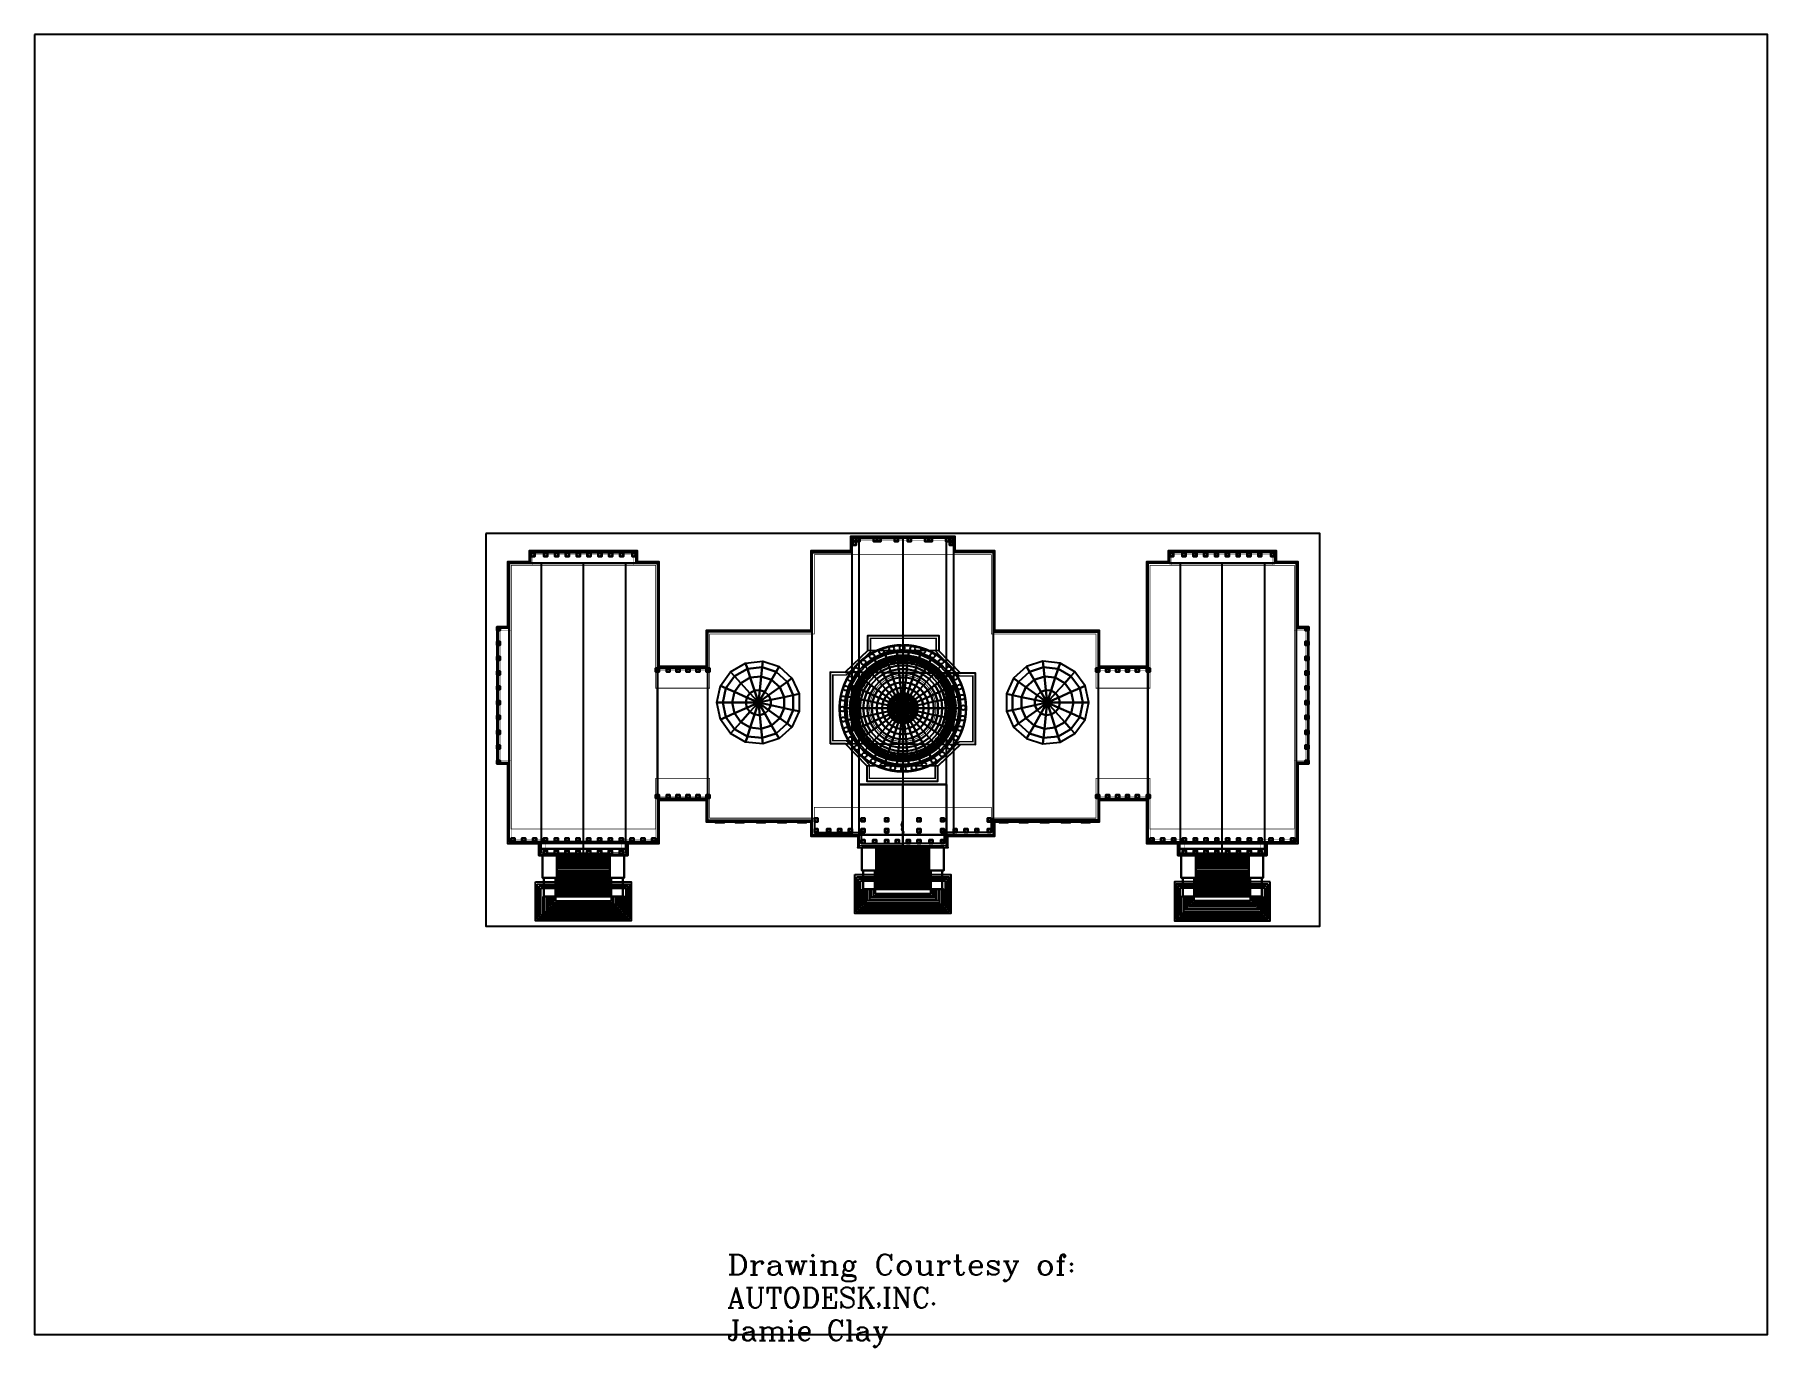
# Model space of a CAD drawing. Extents: x -180 to 300, y -124 to 240.
import ezdxf
from ezdxf.enums import TextEntityAlignment as Align

# ---------------------------------------------------------------- set-up
doc = ezdxf.new("R2010")
doc.units = 0
doc.header["$MEASUREMENT"] = 0
doc.linetypes.add('DOT', pattern=[0.25, 0, -0.25])
doc.layers.get('0').update_dxf_attribs({"linetype": 'CONTINUOUS'})
for name, color, linetype in [('DOME', 254, 'CONTINUOUS'), ('GROUNDS', 3, 'CONTINUOUS'), ('LOWER', 254, 'CONTINUOUS'), ('MAIN', 254, 'CONTINUOUS'), ('PILLAR', 254, 'CONTINUOUS'), ('ROOF', 254, 'CONTINUOUS'), ('SDOME', 130, 'CONTINUOUS'), ('STATUE', 130, 'CONTINUOUS'), ('STEPS', 254, 'CONTINUOUS'), ('TOP2', 130, 'CONTINUOUS')]:
    doc.layers.add(name, color=color, linetype=linetype)
doc.styles.add('COMPLEX', font='complex')

msp = doc.modelspace()

# ---------------------------------------------------------------- texts
at = {"layer": 'TOP2', "style": 'COMPLEX'}
msp.add_text('Drawing Courtesy of:', height=5.6238285820245, dxfattribs=at).set_placement((11.88974472037149, -103.4842184418539, 55.2), (108.2982346979343, -103.4842184418539, 55.2), align=Align.ALIGNED)
for s, p in [('AUTODESK,INC.', (11.88974472037149, -112.5894647175126, 55.2)), ('Jamie Clay', (11.88974472037149, -121.6947109931713, 55.2))]:
    msp.add_text(s, height=5.6238285820245, dxfattribs=at).set_placement(p)

# ---------------------------------------------------------------- blocks, each defined once
blk = doc.blocks.new('WINDOW', base_point=(12.59940727115023, 20.79053256346745))
at = {"layer": 'MAIN', "color": 45, "linetype": 'Continuous'}
for points in [[(11.3425397069623, 20.79053256346745, 2), (12.59940727115023, 20.79053256346745, 2), (12.59940727115023, 20.79053256346745, 4), (11.3425397069623, 20.79053256346745, 4)], [(11.3425397069623, 20.79053256346745, 4), (12.59940727115023, 20.79053256346745, 4), (12.59940727115023, 20.79053256346745, 6), (11.3425397069623, 20.79053256346745, 6)], [(11.3425397069623, 20.79053256346745, 8), (12.59940727115023, 20.79053256346745, 8), (12.59940727115023, 20.79053256346745, 10), (11.3425397069623, 20.79053256346745, 10)], [(11.3425397069623, 20.79053256346745, 6), (12.59940727115023, 20.79053256346745, 7), (13.85627483533816, 20.79053256346745, 6)], [(11.3425397069623, 20.79053256346745, -3), (12.59940727115023, 20.79053256346745, -3), (12.59940727115023, 20.79053256346745, -1), (11.3425397069623, 20.79053256346745, -1)], [(11.3425397069623, 20.79053256346745, -5), (12.59940727115023, 20.79053256346745, -5), (12.59940727115023, 20.79053256346745, -3), (11.3425397069623, 20.79053256346745, -3)], [(12.59940727115023, 20.79053256346745, 2), (13.85627483533816, 20.79053256346745, 2), (13.85627483533816, 20.79053256346745, 4), (12.59940727115023, 20.79053256346745, 4)], [(12.59940727115023, 20.79053256346745, 4), (13.85627483533816, 20.79053256346745, 4), (13.85627483533816, 20.79053256346745, 6), (12.59940727115023, 20.79053256346745, 6)], [(12.59940727115023, 20.79053256346745, 8), (13.85627483533816, 20.79053256346745, 8), (13.85627483533816, 20.79053256346745, 10), (12.59940727115023, 20.79053256346745, 10)], [(12.59940727115023, 20.79053256346745, -3), (13.85627483533816, 20.79053256346745, -3), (13.85627483533816, 20.79053256346745, -1), (12.59940727115023, 20.79053256346745, -1)], [(12.59940727115023, 20.79053256346745, -5), (13.85627483533816, 20.79053256346745, -5), (13.85627483533816, 20.79053256346745, -3), (12.59940727115023, 20.79053256346745, -3)]]:
    blk.add_3dface(points, dxfattribs=at)
blk = doc.blocks.new('PILLAR', base_point=(-75.57539931293357, 89.62869759772695, 12.5))
at = {"layer": 'MAIN'}
blk.add_circle((-75.57539931293357, 90.12869759772695, 13), 0.3999999999999986, dxfattribs=at)
at = {"layer": 'PILLAR'}
for elevation in [22, 12.5]:
    blk.add_lwpolyline([(-76.07539931293357, 89.62869759772695), (-75.07539931293357, 89.62869759772695), (-75.07539931293357, 90.62869759772695), (-76.07539931293357, 90.62869759772695)], close=True, dxfattribs=dict(at, elevation=elevation))
at = {"layer": 'PILLAR', "linetype": 'Continuous'}
for points in [[(-76.07539931293357, 90.62869759772695, 22), (-76.07539931293357, 89.62869759772695, 22), (-75.07539931293357, 89.62869759772695, 22), (-75.07539931293357, 90.62869759772695, 22)], [(-76.07539931293357, 90.62869759772695, 22.5), (-75.07539931293357, 90.62869759772695, 22.5), (-75.07539931293357, 89.62869759772695, 22.5), (-76.07539931293357, 89.62869759772695, 22.5)], [(-76.07539931293357, 90.62869759772695, 13), (-75.07539931293357, 90.62869759772695, 13), (-75.07539931293357, 89.62869759772695, 13), (-76.07539931293357, 89.62869759772695, 13)]]:
    blk.add_3dface(points, dxfattribs=at)

# ---------------------------------------------------------------- linework, layer by layer
msp.add_circle((60.5, 18.41759084145916, 16.5), 0.1)
at = {"color": 1, "linetype": 'Continuous'}
for points in [[(60.11168429964337, 21.05115819881165, 23.57571031590201), (60.28676494559807, 21.63606633225451, 23.57571031590201), (60.28676494559807, 21.63606633225451, 23.41604029160186), (60.11168429964337, 21.05115819881165, 23.41604029160186)], [(60.11168429964337, 21.05115819881165, 23.2563702673017), (60.28676494559807, 21.63606633225451, 23.2563702673017), (60.28676494559807, 21.63606633225451, 23.09670024300155), (60.11168429964337, 21.05115819881165, 23.09670024300155)], [(60.11168429964337, 21.05115819881165, 22.93703021870139), (60.28676494559807, 21.63606633225451, 22.93703021870139), (60.28676494559807, 21.63606633225451, 22.77736019440124), (60.11168429964337, 21.05115819881165, 22.77736019440124)], [(60.11168429964337, 21.05115819881165, 22.61769017010108), (60.28676494559807, 21.63606633225451, 22.61769017010108), (60.28676494559807, 21.63606633225451, 22.45802014580093), (60.11168429964337, 21.05115819881165, 22.45802014580093)], [(60.11168429964337, 21.05115819881165, 22.29835012150078), (60.28676494559807, 21.63606633225451, 22.29835012150078), (60.28676494559807, 21.63606633225451, 22.13868009720062), (60.11168429964337, 21.05115819881165, 22.13868009720062)], [(60.11168429964337, 21.05115819881165, 21.97901007290047), (60.28676494559807, 21.63606633225451, 21.97901007290047), (60.28676494559807, 21.63606633225451, 21.81934004860031), (60.11168429964337, 21.05115819881165, 21.81934004860031)], [(60.11168429964337, 21.05115819881165, 21.65967002430015), (60.28676494559807, 21.63606633225451, 21.65967002430015), (60.28676494559807, 21.63606633225451, 21.5), (60.11168429964337, 21.05115819881165, 21.5)], [(60.37570850621925, 20.47112402581454, 23.57571031590201), (60.11168429964337, 21.05115819881165, 23.57571031590201), (60.11168429964337, 21.05115819881165, 23.41604029160186), (60.37570850621925, 20.47112402581454, 23.41604029160186)], [(60.37570850621925, 20.47112402581454, 23.2563702673017), (60.11168429964337, 21.05115819881165, 23.2563702673017), (60.11168429964337, 21.05115819881165, 23.09670024300155), (60.37570850621925, 20.47112402581454, 23.09670024300155)], [(60.37570850621925, 20.47112402581454, 22.93703021870139), (60.11168429964337, 21.05115819881165, 22.93703021870139), (60.11168429964337, 21.05115819881165, 22.77736019440124), (60.37570850621925, 20.47112402581454, 22.77736019440124)], [(60.37570850621925, 20.47112402581454, 22.61769017010108), (60.11168429964337, 21.05115819881165, 22.61769017010108), (60.11168429964337, 21.05115819881165, 22.45802014580093), (60.37570850621925, 20.47112402581454, 22.45802014580093)], [(60.37570850621925, 20.47112402581454, 22.29835012150078), (60.11168429964337, 21.05115819881165, 22.29835012150078), (60.11168429964337, 21.05115819881165, 22.13868009720062), (60.37570850621925, 20.47112402581454, 22.13868009720062)], [(60.37570850621925, 20.47112402581454, 21.97901007290047), (60.11168429964337, 21.05115819881165, 21.97901007290047), (60.11168429964337, 21.05115819881165, 21.81934004860031), (60.37570850621925, 20.47112402581454, 21.81934004860031)], [(60.37570850621925, 20.47112402581454, 21.65967002430015), (60.11168429964337, 21.05115819881165, 21.65967002430015), (60.11168429964337, 21.05115819881165, 21.5), (60.37570850621925, 20.47112402581454, 21.5)], [(60.20062786026455, 19.88621589237167, 22.29835012150078), (60.37570850621925, 20.47112402581454, 22.29835012150078), (60.37570850621925, 20.47112402581454, 22.13868009720062), (60.20062786026455, 19.88621589237167, 22.13868009720062)], [(60.20062786026455, 19.88621589237167, 21.97901007290047), (60.37570850621925, 20.47112402581454, 21.97901007290047), (60.37570850621925, 20.47112402581454, 21.81934004860031), (60.20062786026455, 19.88621589237167, 21.81934004860031)], [(60.20062786026455, 19.88621589237167, 21.65967002430015), (60.37570850621925, 20.47112402581454, 21.65967002430015), (60.37570850621925, 20.47112402581454, 21.5), (60.20062786026455, 19.88621589237167, 21.5)], [(60.70375655685825, 19.09829924699898, 22.29835012150078), (60.20062786026455, 19.88621589237167, 22.29835012150078), (60.20062786026455, 19.88621589237167, 22.13868009720062), (60.70375655685825, 19.09829924699898, 22.13868009720062)], [(60.70375655685825, 19.09829924699898, 21.97901007290047), (60.20062786026455, 19.88621589237167, 21.97901007290047), (60.20062786026455, 19.88621589237167, 21.81934004860031), (60.70375655685825, 19.09829924699898, 21.81934004860031)], [(60.70375655685825, 19.09829924699898, 21.65967002430015), (60.20062786026455, 19.88621589237167, 21.65967002430015), (60.20062786026455, 19.88621589237167, 21.5), (60.70375655685825, 19.09829924699898, 21.5)], [(60.28676494559807, 21.63606633225451, 23.57571031590201), (60.46184559155277, 22.22097446569738, 23.57571031590201), (60.46184559155277, 22.22097446569738, 23.41604029160186), (60.28676494559807, 21.63606633225451, 23.41604029160186)], [(60.28676494559807, 21.63606633225451, 23.2563702673017), (60.46184559155277, 22.22097446569738, 23.2563702673017), (60.46184559155277, 22.22097446569738, 23.09670024300155), (60.28676494559807, 21.63606633225451, 23.09670024300155)], [(60.28676494559807, 21.63606633225451, 22.93703021870139), (60.46184559155277, 22.22097446569738, 22.93703021870139), (60.46184559155277, 22.22097446569738, 22.77736019440124), (60.28676494559807, 21.63606633225451, 22.77736019440124)], [(60.28676494559807, 21.63606633225451, 22.61769017010108), (60.46184559155277, 22.22097446569738, 22.61769017010108), (60.46184559155277, 22.22097446569738, 22.45802014580093), (60.28676494559807, 21.63606633225451, 22.45802014580093)], [(60.28676494559807, 21.63606633225451, 22.29835012150078), (60.46184559155277, 22.22097446569738, 22.29835012150078), (60.46184559155277, 22.22097446569738, 22.13868009720062), (60.28676494559807, 21.63606633225451, 22.13868009720062)], [(60.28676494559807, 21.63606633225451, 21.97901007290047), (60.46184559155277, 22.22097446569738, 21.97901007290047), (60.46184559155277, 22.22097446569738, 21.81934004860031), (60.28676494559807, 21.63606633225451, 21.81934004860031)], [(60.28676494559807, 21.63606633225451, 21.65967002430015), (60.46184559155277, 22.22097446569738, 21.65967002430015), (60.46184559155277, 22.22097446569738, 21.5), (60.28676494559807, 21.63606633225451, 21.5)], [(60.52867591090356, 18.51339111355612, 22.29835012150078), (60.70375655685825, 19.09829924699898, 22.29835012150078), (60.70375655685825, 19.09829924699898, 22.13868009720062), (60.52867591090356, 18.51339111355612, 22.13868009720062)], [(60.52867591090356, 18.51339111355612, 21.97901007290047), (60.70375655685825, 19.09829924699898, 21.97901007290047), (60.70375655685825, 19.09829924699898, 21.81934004860031), (60.52867591090356, 18.51339111355612, 21.81934004860031)], [(60.52867591090356, 18.51339111355612, 21.65967002430015), (60.70375655685825, 19.09829924699898, 21.65967002430015), (60.70375655685825, 19.09829924699898, 21.5), (60.52867591090356, 18.51339111355612, 21.5)]]:
    msp.add_3dface(points, dxfattribs=at)
at = {"linetype": 'Continuous'}
for points in [[(60.11168429964337, 21.05115819881165, 23.41604029160186), (60.28676494559807, 21.63606633225451, 23.41604029160186), (60.28676494559807, 21.63606633225451, 23.2563702673017), (60.11168429964337, 21.05115819881165, 23.2563702673017)], [(60.11168429964337, 21.05115819881165, 23.09670024300155), (60.28676494559807, 21.63606633225451, 23.09670024300155), (60.28676494559807, 21.63606633225451, 22.93703021870139), (60.11168429964337, 21.05115819881165, 22.93703021870139)], [(60.11168429964337, 21.05115819881165, 22.77736019440124), (60.28676494559807, 21.63606633225451, 22.77736019440124), (60.28676494559807, 21.63606633225451, 22.61769017010108), (60.11168429964337, 21.05115819881165, 22.61769017010108)], [(60.11168429964337, 21.05115819881165, 22.45802014580093), (60.28676494559807, 21.63606633225451, 22.45802014580093), (60.28676494559807, 21.63606633225451, 22.29835012150078), (60.11168429964337, 21.05115819881165, 22.29835012150078)], [(60.11168429964337, 21.05115819881165, 22.13868009720062), (60.28676494559807, 21.63606633225451, 22.13868009720062), (60.28676494559807, 21.63606633225451, 21.97901007290047), (60.11168429964337, 21.05115819881165, 21.97901007290047)], [(60.11168429964337, 21.05115819881165, 21.81934004860031), (60.28676494559807, 21.63606633225451, 21.81934004860031), (60.28676494559807, 21.63606633225451, 21.65967002430015), (60.11168429964337, 21.05115819881165, 21.65967002430015)], [(60.37570850621925, 20.47112402581454, 23.41604029160186), (60.11168429964337, 21.05115819881165, 23.41604029160186), (60.11168429964337, 21.05115819881165, 23.2563702673017), (60.37570850621925, 20.47112402581454, 23.2563702673017)], [(60.37570850621925, 20.47112402581454, 23.09670024300155), (60.11168429964337, 21.05115819881165, 23.09670024300155), (60.11168429964337, 21.05115819881165, 22.93703021870139), (60.37570850621925, 20.47112402581454, 22.93703021870139)], [(60.37570850621925, 20.47112402581454, 22.77736019440124), (60.11168429964337, 21.05115819881165, 22.77736019440124), (60.11168429964337, 21.05115819881165, 22.61769017010108), (60.37570850621925, 20.47112402581454, 22.61769017010108)], [(60.37570850621925, 20.47112402581454, 22.45802014580093), (60.11168429964337, 21.05115819881165, 22.45802014580093), (60.11168429964337, 21.05115819881165, 22.29835012150078), (60.37570850621925, 20.47112402581454, 22.29835012150078)], [(60.37570850621925, 20.47112402581454, 22.13868009720062), (60.11168429964337, 21.05115819881165, 22.13868009720062), (60.11168429964337, 21.05115819881165, 21.97901007290047), (60.37570850621925, 20.47112402581454, 21.97901007290047)], [(60.37570850621925, 20.47112402581454, 21.81934004860031), (60.11168429964337, 21.05115819881165, 21.81934004860031), (60.11168429964337, 21.05115819881165, 21.65967002430015), (60.37570850621925, 20.47112402581454, 21.65967002430015)], [(60.20062786026455, 19.88621589237167, 22.45802014580093), (60.37570850621925, 20.47112402581454, 22.45802014580093), (60.37570850621925, 20.47112402581454, 22.29835012150078), (60.20062786026455, 19.88621589237167, 22.29835012150078)], [(60.20062786026455, 19.88621589237167, 22.13868009720062), (60.37570850621925, 20.47112402581454, 22.13868009720062), (60.37570850621925, 20.47112402581454, 21.97901007290047), (60.20062786026455, 19.88621589237167, 21.97901007290047)], [(60.20062786026455, 19.88621589237167, 21.81934004860031), (60.37570850621925, 20.47112402581454, 21.81934004860031), (60.37570850621925, 20.47112402581454, 21.65967002430015), (60.20062786026455, 19.88621589237167, 21.65967002430015)], [(60.70375655685825, 19.09829924699898, 22.45802014580093), (60.20062786026455, 19.88621589237167, 22.45802014580093), (60.20062786026455, 19.88621589237167, 22.29835012150078), (60.70375655685825, 19.09829924699898, 22.29835012150078)], [(60.70375655685825, 19.09829924699898, 22.13868009720062), (60.20062786026455, 19.88621589237167, 22.13868009720062), (60.20062786026455, 19.88621589237167, 21.97901007290047), (60.70375655685825, 19.09829924699898, 21.97901007290047)], [(60.70375655685825, 19.09829924699898, 21.81934004860031), (60.20062786026455, 19.88621589237167, 21.81934004860031), (60.20062786026455, 19.88621589237167, 21.65967002430015), (60.70375655685825, 19.09829924699898, 21.65967002430015)], [(60.28676494559807, 21.63606633225451, 23.41604029160186), (60.46184559155277, 22.22097446569738, 23.41604029160186), (60.46184559155277, 22.22097446569738, 23.2563702673017), (60.28676494559807, 21.63606633225451, 23.2563702673017)], [(60.28676494559807, 21.63606633225451, 23.09670024300155), (60.46184559155277, 22.22097446569738, 23.09670024300155), (60.46184559155277, 22.22097446569738, 22.93703021870139), (60.28676494559807, 21.63606633225451, 22.93703021870139)], [(60.28676494559807, 21.63606633225451, 22.77736019440124), (60.46184559155277, 22.22097446569738, 22.77736019440124), (60.46184559155277, 22.22097446569738, 22.61769017010108), (60.28676494559807, 21.63606633225451, 22.61769017010108)], [(60.28676494559807, 21.63606633225451, 22.45802014580093), (60.46184559155277, 22.22097446569738, 22.45802014580093), (60.46184559155277, 22.22097446569738, 22.29835012150078), (60.28676494559807, 21.63606633225451, 22.29835012150078)], [(60.28676494559807, 21.63606633225451, 22.13868009720062), (60.46184559155277, 22.22097446569738, 22.13868009720062), (60.46184559155277, 22.22097446569738, 21.97901007290047), (60.28676494559807, 21.63606633225451, 21.97901007290047)], [(60.28676494559807, 21.63606633225451, 21.81934004860031), (60.46184559155277, 22.22097446569738, 21.81934004860031), (60.46184559155277, 22.22097446569738, 21.65967002430015), (60.28676494559807, 21.63606633225451, 21.65967002430015)], [(60.52867591090356, 18.51339111355612, 22.45802014580093), (60.70375655685825, 19.09829924699898, 22.45802014580093), (60.70375655685825, 19.09829924699898, 22.29835012150078), (60.52867591090356, 18.51339111355612, 22.29835012150078)], [(60.52867591090356, 18.51339111355612, 22.13868009720062), (60.70375655685825, 19.09829924699898, 22.13868009720062), (60.70375655685825, 19.09829924699898, 21.97901007290047), (60.52867591090356, 18.51339111355612, 21.97901007290047)], [(60.52867591090356, 18.51339111355612, 21.81934004860031), (60.70375655685825, 19.09829924699898, 21.81934004860031), (60.70375655685825, 19.09829924699898, 21.65967002430015), (60.52867591090356, 18.51339111355612, 21.65967002430015)]]:
    msp.add_3dface(points, dxfattribs=at)
at = {"color": 5, "linetype": 'Continuous'}
for points in [[(60.20062786026455, 19.88621589237167, 23.57571031590201), (60.37570850621925, 20.47112402581454, 23.57571031590201), (60.37570850621925, 20.47112402581454, 23.41604029160186), (60.20062786026455, 19.88621589237167, 23.41604029160186)], [(60.20062786026455, 19.88621589237167, 23.41604029160186), (60.37570850621925, 20.47112402581454, 23.41604029160186), (60.37570850621925, 20.47112402581454, 23.2563702673017), (60.20062786026455, 19.88621589237167, 23.2563702673017)], [(60.20062786026455, 19.88621589237167, 23.2563702673017), (60.37570850621925, 20.47112402581454, 23.2563702673017), (60.37570850621925, 20.47112402581454, 23.09670024300155), (60.20062786026455, 19.88621589237167, 23.09670024300155)], [(60.20062786026455, 19.88621589237167, 23.09670024300155), (60.37570850621925, 20.47112402581454, 23.09670024300155), (60.37570850621925, 20.47112402581454, 22.93703021870139), (60.20062786026455, 19.88621589237167, 22.93703021870139)], [(60.20062786026455, 19.88621589237167, 22.93703021870139), (60.37570850621925, 20.47112402581454, 22.93703021870139), (60.37570850621925, 20.47112402581454, 22.77736019440124), (60.20062786026455, 19.88621589237167, 22.77736019440124)], [(60.20062786026455, 19.88621589237167, 22.77736019440124), (60.37570850621925, 20.47112402581454, 22.77736019440124), (60.37570850621925, 20.47112402581454, 22.61769017010108), (60.20062786026455, 19.88621589237167, 22.61769017010108)], [(60.20062786026455, 19.88621589237167, 22.61769017010108), (60.37570850621925, 20.47112402581454, 22.61769017010108), (60.37570850621925, 20.47112402581454, 22.45802014580093), (60.20062786026455, 19.88621589237167, 22.45802014580093)], [(60.70375655685825, 19.09829924699898, 23.57571031590201), (60.20062786026455, 19.88621589237167, 23.57571031590201), (60.20062786026455, 19.88621589237167, 23.41604029160186), (60.70375655685825, 19.09829924699898, 23.41604029160186)], [(60.70375655685825, 19.09829924699898, 23.41604029160186), (60.20062786026455, 19.88621589237167, 23.41604029160186), (60.20062786026455, 19.88621589237167, 23.2563702673017), (60.70375655685825, 19.09829924699898, 23.2563702673017)], [(60.70375655685825, 19.09829924699898, 23.2563702673017), (60.20062786026455, 19.88621589237167, 23.2563702673017), (60.20062786026455, 19.88621589237167, 23.09670024300155), (60.70375655685825, 19.09829924699898, 23.09670024300155)], [(60.70375655685825, 19.09829924699898, 23.09670024300155), (60.20062786026455, 19.88621589237167, 23.09670024300155), (60.20062786026455, 19.88621589237167, 22.93703021870139), (60.70375655685825, 19.09829924699898, 22.93703021870139)], [(60.70375655685825, 19.09829924699898, 22.93703021870139), (60.20062786026455, 19.88621589237167, 22.93703021870139), (60.20062786026455, 19.88621589237167, 22.77736019440124), (60.70375655685825, 19.09829924699898, 22.77736019440124)], [(60.70375655685825, 19.09829924699898, 22.77736019440124), (60.20062786026455, 19.88621589237167, 22.77736019440124), (60.20062786026455, 19.88621589237167, 22.61769017010108), (60.70375655685825, 19.09829924699898, 22.61769017010108)], [(60.70375655685825, 19.09829924699898, 22.61769017010108), (60.20062786026455, 19.88621589237167, 22.61769017010108), (60.20062786026455, 19.88621589237167, 22.45802014580093), (60.70375655685825, 19.09829924699898, 22.45802014580093)], [(60.52867591090356, 18.51339111355612, 23.57571031590201), (60.70375655685825, 19.09829924699898, 23.57571031590201), (60.70375655685825, 19.09829924699898, 23.41604029160186), (60.52867591090356, 18.51339111355612, 23.41604029160186)], [(60.52867591090356, 18.51339111355612, 23.41604029160186), (60.70375655685825, 19.09829924699898, 23.41604029160186), (60.70375655685825, 19.09829924699898, 23.2563702673017), (60.52867591090356, 18.51339111355612, 23.2563702673017)], [(60.52867591090356, 18.51339111355612, 23.2563702673017), (60.70375655685825, 19.09829924699898, 23.2563702673017), (60.70375655685825, 19.09829924699898, 23.09670024300155), (60.52867591090356, 18.51339111355612, 23.09670024300155)], [(60.52867591090356, 18.51339111355612, 23.09670024300155), (60.70375655685825, 19.09829924699898, 23.09670024300155), (60.70375655685825, 19.09829924699898, 22.93703021870139), (60.52867591090356, 18.51339111355612, 22.93703021870139)], [(60.52867591090356, 18.51339111355612, 22.93703021870139), (60.70375655685825, 19.09829924699898, 22.93703021870139), (60.70375655685825, 19.09829924699898, 22.77736019440124), (60.52867591090356, 18.51339111355612, 22.77736019440124)], [(60.52867591090356, 18.51339111355612, 22.77736019440124), (60.70375655685825, 19.09829924699898, 22.77736019440124), (60.70375655685825, 19.09829924699898, 22.61769017010108), (60.52867591090356, 18.51339111355612, 22.61769017010108)], [(60.52867591090356, 18.51339111355612, 22.61769017010108), (60.70375655685825, 19.09829924699898, 22.61769017010108), (60.70375655685825, 19.09829924699898, 22.45802014580093), (60.52867591090356, 18.51339111355612, 22.45802014580093)]]:
    msp.add_3dface(points, dxfattribs=at)
at = {"layer": 'DOME', "const_width": 0.4}
for points, elevation in [([(40.36820158207607, 43.71954211447081), (44.52198968008599, 43.71954211447082), (50.51180252359485, 37.4588921786693), (50.51180252359485, 33.28579242353523), (70.19804872698835, 33.28579242353523), (70.19804872698835, 37.43958052154514), (76.45869866278986, 43.42939336505402), (80.63179841792393, 43.42939336505402), (80.63179841792395, 63.11563956844752), (76.47801031991402, 63.11563956844752), (70.48819747640515, 69.37628950424906), (70.48819747640515, 73.54938925938309), (50.80195127301165, 73.54938925938309), (50.80195127301165, 69.39560116137321), (44.54130133721014, 63.40578831786431), (40.36820158207608, 63.40578831786432)], 17.5), ([(41.11385762542567, 44.46519815782042), (44.84055056120176, 44.46519815782042), (51.25745856694445, 37.75814140266093), (51.25745856694445, 34.03144846688483), (69.45239268363875, 34.03144846688483), (69.45239268363875, 37.75814140266093), (76.15944943879823, 44.17504940840362), (79.88614237457433, 44.17504940840362), (79.88614237457433, 62.36998352509791), (76.15944943879823, 62.36998352509791), (69.74254143305555, 69.0770402802574), (69.74254143305555, 72.80373321603349), (51.54760731636125, 72.80373321603349), (51.54760731636125, 69.0770402802574), (44.84055056120177, 62.66013227451472), (41.11385762542567, 62.66013227451472)], 11.6)]:
    msp.add_lwpolyline(points, close=True, dxfattribs=dict(at, elevation=elevation))
at = {"layer": 'DOME'}
for points, const_width, elevation in [([(60.18216490273075, 70.9275137303428, 437.2563035401743), (60.34235563532658, 70.92968857354123, 437.2563035401743)], 0.7, 29.25), ([(60.18216490273075, 70.9275137303428, 437.2563035401743), (60.34235563532658, 70.92968857354123, 437.2563035401743)], 0.4, 27.5), ([(60.18216490273075, 70.9275137303428, 437.2563035401743), (60.34235563532658, 70.92968857354123, 437.2563035401743)], 0.4, 17.5), ([(60.20962042373598, 69.41495561512389, 437.2563035401765), (60.35597341449205, 69.41694258903529, 437.2563035401765)], 0.4, 17.5), ([(70.0071018022947, 64.38077093328363, 39073.79658690718), (70.00822405755575, 64.37979763007108, 39073.79658690718)], 0.1, 38.3421), ([(60.49999999486207, 56.5929757728957, 13880708272.90031), (60.49999999577712, 56.5929757728957, 13880708272.90031)], 0.3, 59.99601416410027)]:
    msp.add_lwpolyline(points, format="xyb", dxfattribs=dict(at, const_width=const_width, elevation=elevation))
at = {"layer": 'DOME', "elevation": 27.5}
msp.add_lwpolyline([(60.18216490273075, 70.9275137303428, 437.2563035401743), (60.34235563532658, 70.92968857354123, 437.2563035401743)], format="xyb", dxfattribs=at)
at = {"layer": 'DOME', "color": 7, "const_width": 0.2, "elevation": 17.5}
msp.add_lwpolyline([(60.33361865954198, 62.58374167438758, 437.2563035401754), (60.41747582021188, 62.58488016831022, 437.2563035401754)], format="xyb", dxfattribs=at)
at = {"layer": 'DOME'}
for centre, radius in [((51.9665043791609, 67.8382860601361, 17.5), 0.6598154246334786), ((54.60027479771539, 69.10102926032573, 17.5), 0.6598154246334786), ((57.4133053811363, 69.88723912036087, 17.5), 0.6598154246334786), ((60.32012361860854, 70.17302705148575, 17.5), 0.6598154246334786), ((63.23240730890753, 69.94970953202876, 17.5), 0.6598154246334786), ((66.06166818579015, 69.22407195181455, 17.5), 0.6598154246334786), ((68.72194058918747, 68.01816244152755, 17.5), 0.6598154246334786), ((47.54896889004094, 64.04998432974416, 17.5), 0.6598154246334786), ((49.59201990688844, 66.13737733295086, 17.5), 0.6598154246334786), ((71.13239348828499, 66.36862195141822, 17.5), 0.6598154246334786), ((73.21978649149169, 64.3255709345707, 17.5), 0.6598154246334786), ((74.92069521867694, 61.95108646229827, 17.5), 0.6598154246334786), ((44.69351888964461, 58.97925902724935, 17.5), 0.6598154246334786), ((45.89942839993162, 61.63953143064664, 17.5), 0.6598154246334786), ((76.18343841886657, 59.31731604374378, 17.5), 0.6598154246334786), ((43.74456378997343, 53.23771446006771, 17.5), 0.6598154246334786), ((43.96788130943038, 56.14999815036671, 17.5), 0.6598154246334786), ((60.5, 53.41759084145917, 53.194), 4.175384931436525), ((60.51367791656236, 53.42876198335297, 59.99601416410027), 3.679696701557053), ((60.51367791656236, 53.42876198335297, 54.31150924433864), 3.679696701557053), ((60.5, 53.41759084145917, 53.194), 3.175384931436522), ((60.51367791656236, 53.42876198335297, 55.00001416410026), 3.057054854727591), ((58.45095281764062, 53.76188082108391, 55.2), 0.3060601501103731), ((59.15064896355474, 55.0012857941598, 55.2), 0.3060601501103731), ((60.48332146808109, 55.50096907341961, 55.2), 0.3060601501103731), ((61.82539805534671, 55.02712329913658, 55.2), 0.3060601501103731), ((62.54890617465013, 53.80146617530693, 55.2), 0.3060601501103731), ((76.9696482789017, 56.50428546032287, 17.5), 0.6598154246334786), ((77.25543621002657, 53.59746722285063, 17.5), 0.6598154246334786), ((44.03035172109829, 50.3308962225955, 17.5), 0.6598154246334786), ((44.81656158113341, 47.51786563917457, 17.5), 0.6598154246334786), ((58.71162863326842, 52.36268551554605, 55.2), 0.3060601501103731), ((59.81070329921689, 51.4583989113311, 55.2), 0.3060601501103731), ((61.23390756443445, 51.47214676057736, 55.2), 0.3060601501103731), ((62.31530833607226, 52.39749629183218, 55.2), 0.3060601501103731), ((76.30648111035536, 47.85592265566893, 17.5), 0.6598154246334786), ((77.03211869056959, 50.68518353255157, 17.5), 0.6598154246334786), ((46.07930478132305, 44.88409522062008, 17.5), 0.6598154246334786), ((73.451031109959, 42.78519735317413, 17.5), 0.6598154246334786), ((75.10057160006836, 45.19565025227165, 17.5), 0.6598154246334786), ((47.7802135085083, 42.50961074834764, 17.5), 0.6598154246334786), ((49.86760651171498, 40.46655973150013, 17.5), 0.6598154246334786), ((52.2780594108125, 38.81701924139079, 17.5), 0.6598154246334786), ((69.03349562083906, 38.9968956227822, 17.5), 0.6598154246334786), ((71.4079800931115, 40.69780434996744, 17.5), 0.6598154246334786), ((54.9383318142098, 37.6111097311038, 17.5), 0.6598154246334786), ((57.76759269109244, 36.88547215088956, 17.5), 0.6598154246334786), ((60.67987638139141, 36.66215463143259, 17.5), 0.6598154246334786), ((63.58669461886365, 36.94794256255746, 17.5), 0.6598154246334786), ((66.39972520228457, 37.73415242259258, 17.5), 0.6598154246334786)]:
    msp.add_circle(centre, radius, dxfattribs=at)
for p in [(60.16808189283367, 56.57558068199526, 59.99601416410027), (60.16808189283367, 56.57558068199526, 54.31150924433864), (60.5, 53.41759084145917, 11)]:
    msp.add_point(p, dxfattribs=at)
at = {"layer": 'DOME', "linetype": 'Continuous'}
for points in [[(50.80195127301165, 69.39560116137321, 17.5), (50.80195127301165, 73.54938925938309, 17.5), (70.48819747640515, 73.54938925938309, 17.5), (70.48819747640515, 69.37628950424906, 17.5)], [(50.80195127301165, 69.39560116137321, 17.5), (44.54130133721014, 63.40578831786431, 17.5), (76.47801031991402, 63.11563956844752, 17.5), (70.48819747640515, 69.37628950424906, 17.5)], [(52.44151520069653, 67.37529594587426, 28.5), (52.44151520069653, 67.37529594587426, 29.78622431949375), (49.71564235981684, 65.39483340104039, 29.78622431949375), (49.71564235981684, 65.39483340104039, 28.5)], [(52.44151520069653, 67.37529594587426, 29.78622431949375), (53.16670200230828, 66.11923556050434, 30.60037694725843), (50.68613172838869, 64.31699576279584, 30.60037694725843), (49.71564235981684, 65.39483340104039, 29.78622431949375)], [(55.51958249620607, 68.74573980114519, 28.5), (55.51958249620607, 68.74573980114519, 29.78622431949375), (52.44151520069651, 67.37529594587426, 29.78622431949375), (52.44151520069651, 67.37529594587426, 28.5)], [(55.51958249620607, 68.74573980114519, 29.78622431949375), (55.96777258779497, 67.36635253473699, 30.60037694725843), (53.16670200230827, 66.11923556050434, 30.60037694725843), (52.44151520069651, 67.37529594587426, 29.78622431949375)], [(55.96777258779497, 67.36635253473699, 36.81598755502481), (55.66968389480424, 68.28377519777263, 37.62329856406874), (52.68438436538725, 66.9546342130381, 37.62329856406874), (53.16670200230827, 66.11923556050434, 36.81598755502481)], [(55.66968389480424, 68.28377519777263, 37.62329856406874), (56.11956515437956, 66.89918305149402, 39.06089023421959), (53.41230753428174, 65.69383430050632, 39.06089023421959), (52.68438436538725, 66.9546342130381, 37.62329856406874)], [(55.96777258779495, 67.366352534737, 30.60037694725843), (55.96777258779495, 67.366352534737, 36.81598755502481), (53.16670200230826, 66.11923556050435, 36.81598755502481), (53.16670200230826, 66.11923556050435, 30.60037694725843)], [(58.81531793532615, 69.44626999425861, 28.5), (58.81531793532615, 69.44626999425861, 29.78622431949375), (55.51958249620608, 68.74573980114522, 29.78622431949375), (55.51958249620608, 68.74573980114522, 28.5)], [(58.81531793532615, 69.44626999425861, 29.78622431949375), (58.96692325923507, 68.00384168938865, 30.60037694725843), (55.967772587795, 67.36635253473702, 30.60037694725843), (55.51958249620608, 68.74573980114522, 29.78622431949375)], [(58.96692325923507, 68.00384168938865, 36.81598755502481), (58.86609141644659, 68.96319259026913, 37.62329856406874), (55.66968389480425, 68.28377519777266, 37.62329856406874), (55.967772587795, 67.36635253473702, 36.81598755502481)], [(58.86609141644659, 68.96319259026913, 37.62329856406874), (59.01826879688952, 67.51532153104631, 39.06089023421959), (56.1195651543796, 66.89918305149402, 39.06089023421959), (55.66968389480425, 68.28377519777266, 37.62329856406874)], [(58.96692325923506, 68.00384168938866, 30.60037694725843), (58.96692325923506, 68.00384168938866, 36.81598755502481), (55.96777258779498, 67.36635253473703, 36.81598755502481), (55.96777258779498, 67.36635253473703, 30.60037694725843)], [(59.01826879688952, 67.51532153104631, 39.06089023421959), (59.02802888039989, 67.42246053942497, 39.92779463253945), (56.14841884242723, 66.81038053080303, 39.92779463253945), (56.1195651543796, 66.89918305149402, 39.06089023421959)], [(59.02802888039989, 67.42246053942497, 39.92779463253945), (59.05705938396626, 67.14625374820474, 41.64176032783411), (56.23424158081671, 66.54624530174635, 41.64176032783411), (56.14841884242723, 66.81038053080303, 39.92779463253945)], [(62.18468206467388, 69.44626999425859, 28.5), (62.18468206467388, 69.44626999425859, 29.78622431949375), (58.81531793532612, 69.44626999425859, 29.78622431949375), (58.81531793532612, 69.44626999425859, 28.5)], [(62.18468206467388, 69.44626999425859, 29.78622431949375), (62.03307674076495, 68.00384168938862, 30.60037694725843), (58.96692325923505, 68.00384168938862, 30.60037694725843), (58.81531793532612, 69.44626999425859, 29.78622431949375)], [(62.03307674076495, 68.00384168938862, 36.81598755502481), (62.13390858355343, 68.9631925902691, 37.62329856406874), (58.86609141644657, 68.9631925902691, 37.62329856406874), (58.96692325923505, 68.00384168938862, 36.81598755502481)], [(62.13390858355343, 68.9631925902691, 37.62329856406874), (61.98173120311051, 67.51532153104628, 39.06089023421959), (59.0182687968895, 67.51532153104628, 39.06089023421959), (58.86609141644657, 68.9631925902691, 37.62329856406874)], [(62.03307674076495, 68.00384168938866, 36.81598755502481), (62.03307674076495, 68.00384168938866, 30.60037694725848), (58.96692325923505, 68.00384168938866, 30.60037694725848), (58.96692325923505, 68.00384168938866, 36.81598755502484)], [(61.98173120311051, 67.51532153104628, 39.06089023421959), (61.97197111960014, 67.42246053942495, 39.92779463253945), (59.02802888039987, 67.42246053942495, 39.92779463253945), (59.0182687968895, 67.51532153104628, 39.06089023421959)], [(61.97197111960014, 67.42246053942495, 39.92779463253945), (61.94294061603375, 67.14625374820474, 41.64176032783411), (59.05705938396625, 67.14625374820474, 41.64176032783411), (59.02802888039987, 67.42246053942495, 39.92779463253945)], [(64.85158115757281, 66.81038053080303, 39.92779463253945), (64.76575841918331, 66.54624530174638, 41.64176032783411), (61.94294061603377, 67.14625374820477, 41.64176032783411), (61.97197111960016, 67.42246053942497, 39.92779463253945)], [(64.88043484562046, 66.89918305149405, 39.06089023421959), (64.85158115757281, 66.81038053080303, 39.92779463253945), (61.97197111960016, 67.42246053942497, 39.92779463253945), (61.98173120311054, 67.51532153104631, 39.06089023421959)], [(65.33031610519578, 68.28377519777266, 37.62329856406874), (64.88043484562046, 66.89918305149405, 39.06089023421959), (61.98173120311054, 67.51532153104631, 39.06089023421959), (62.13390858355343, 68.96319259026916, 37.62329856406874)], [(65.48041750379394, 68.74573980114522, 29.78622431949375), (65.03222741220505, 67.36635253473702, 30.60037694725843), (62.03307674076497, 68.00384168938865, 30.60037694725843), (62.18468206467388, 69.44626999425861, 29.78622431949375)], [(65.03222741220505, 67.36635253473702, 36.81598755502481), (65.33031610519578, 68.28377519777266, 37.62329856406874), (62.13390858355343, 68.96319259026916, 37.62329856406874), (62.03307674076497, 68.00384168938865, 36.81598755502481)], [(65.03222741220503, 67.36635253473703, 30.60037694725843), (65.03222741220503, 67.36635253473703, 36.81598755502481), (62.03307674076495, 68.00384168938866, 36.81598755502481), (62.03307674076495, 68.00384168938866, 30.60037694725843)], [(65.48041750379394, 68.74573980114522, 28.5), (65.48041750379394, 68.74573980114522, 29.78622431949375), (62.18468206467388, 69.44626999425861, 29.78622431949375), (62.18468206467388, 69.44626999425861, 28.5)], [(68.31561563461275, 66.9546342130381, 37.62329856406874), (67.58769246571828, 65.69383430050635, 39.06089023421959), (64.88043484562046, 66.89918305149399, 39.06089023421959), (65.33031610519576, 68.28377519777263, 37.62329856406874)], [(68.55848479930349, 67.37529594587429, 29.78622431949375), (67.83329799769173, 66.11923556050434, 30.60037694725843), (65.03222741220505, 67.36635253473699, 30.60037694725843), (65.48041750379393, 68.74573980114519, 29.78622431949375)], [(67.83329799769173, 66.11923556050434, 36.81598755502481), (68.31561563461275, 66.9546342130381, 37.62329856406874), (65.33031610519576, 68.28377519777263, 37.62329856406874), (65.03222741220505, 67.36635253473699, 36.81598755502481)], [(67.83329799769172, 66.11923556050435, 30.60037694725843), (67.83329799769172, 66.11923556050435, 36.81598755502481), (65.03222741220503, 67.366352534737, 36.81598755502481), (65.03222741220503, 67.366352534737, 30.60037694725843)], [(68.55848479930349, 67.37529594587429, 28.5), (68.55848479930349, 67.37529594587429, 29.78622431949375), (65.48041750379393, 68.74573980114519, 29.78622431949375), (65.48041750379393, 68.74573980114519, 28.5)], [(71.28435764018316, 65.39483340104036, 29.78622431949375), (70.31386827161133, 64.31699576279581, 30.60037694725843), (67.83329799769173, 66.11923556050431, 30.60037694725843), (68.55848479930347, 67.37529594587423, 29.78622431949375)], [(71.28435764018316, 65.39483340104036, 28.5), (71.28435764018316, 65.39483340104036, 29.78622431949375), (68.55848479930347, 67.37529594587423, 29.78622431949375), (68.55848479930347, 67.37529594587423, 28.5)], [(40.36820158207607, 43.71954211447081, 17.5), (80.63179841792393, 43.42939336505402, 17.5), (80.63179841792395, 63.11563956844752, 17.5), (40.36820158207608, 63.40578831786432, 17.5)], [(47.4610976969026, 62.89090788316645, 28.5), (47.4610976969026, 62.89090788316645, 29.78622431949375), (45.77641563222872, 59.97295295255125, 29.78622431949375), (45.77641563222872, 59.97295295255125, 28.5)], [(47.4610976969026, 62.89090788316645, 29.78622431949375), (48.63447459010324, 62.03839966887739, 30.60037694725843), (47.1013978493383, 59.38303286197038, 30.60037694725843), (45.77641563222872, 59.97295295255125, 29.78622431949375)], [(48.63447459010324, 62.03839966887739, 36.81598755502481), (47.8540682601915, 62.60539805668284, 37.62329856406874), (46.22015967663806, 59.7753853750454, 37.62329856406874), (47.1013978493383, 59.38303286197038, 36.81598755502481)], [(47.8540682601915, 62.60539805668284, 37.62329856406874), (49.03187268866128, 61.74967304972651, 39.06089023421959), (47.55014148555078, 59.18323932277895, 39.06089023421959), (46.22015967663806, 59.7753853750454, 37.62329856406874)], [(49.71564235981685, 65.39483340104039, 28.5), (49.71564235981685, 65.39483340104039, 29.78622431949375), (47.4610976969026, 62.89090788316645, 29.78622431949375), (47.4610976969026, 62.89090788316645, 28.5)], [(49.71564235981685, 65.39483340104039, 29.78622431949375), (50.68613172838867, 64.31699576279584, 30.60037694725843), (48.63447459010325, 62.03839966887739, 30.60037694725843), (47.4610976969026, 62.89090788316645, 29.78622431949375)], [(50.68613172838867, 64.31699576279584, 36.81598755502481), (50.04066474268761, 65.03385947502454, 37.62329856406874), (47.8540682601915, 62.60539805668284, 37.62329856406874), (48.63447459010325, 62.03839966887739, 36.81598755502481)], [(50.04066474268761, 65.03385947502454, 37.62329856406874), (51.01481608545765, 63.95195480240645, 39.06089023421959), (49.03187268866131, 61.74967304972651, 39.06089023421959), (47.8540682601915, 62.60539805668284, 37.62329856406874)], [(50.68613172838866, 64.31699576279586, 30.60037694725843), (50.68613172838866, 64.31699576279586, 36.81598755502481), (48.63447459010324, 62.0383996688774, 36.81598755502481), (48.63447459010324, 62.0383996688774, 30.60037694725843)], [(51.01481608545765, 63.95195480240645, 39.06089023421959), (51.07729448027234, 63.88256551521883, 39.92779463253945), (49.10741262467081, 61.6947900736528, 39.92779463253945), (49.03187268866131, 61.74967304972651, 39.06089023421959)], [(51.07729448027234, 63.88256551521883, 39.92779463253945), (51.26313092947508, 63.67617322902285, 41.64176032783411), (49.3320994707821, 61.53154552446955, 41.64176032783411), (49.10741262467081, 61.6947900736528, 39.92779463253945)], [(51.26313092947508, 63.67617322902285, 41.64176032783411), (51.57020616214044, 63.33513163263061, 43.31633693023668), (49.7033709078036, 61.26180103603977, 43.31633693023668), (49.3320994707821, 61.53154552446955, 41.64176032783411)], [(51.57020616214044, 63.33513163263061, 43.31633693023668), (51.99501830543721, 62.8633299498338, 44.93242763973232), (50.21699297213287, 60.88863276298264, 44.93242763973232), (49.7033709078036, 61.26180103603977, 43.31633693023668)], [(53.16670200230828, 66.11923556050434, 36.81598755502481), (52.68438436538726, 66.9546342130381, 37.62329856406874), (50.0406647426876, 65.03385947502451, 37.62329856406874), (50.68613172838869, 64.31699576279584, 36.81598755502481)], [(52.68438436538726, 66.9546342130381, 37.62329856406874), (53.41230753428174, 65.69383430050632, 39.06089023421959), (51.01481608545767, 63.95195480240645, 39.06089023421959), (50.0406647426876, 65.03385947502451, 37.62329856406874)], [(51.99501830543721, 62.8633299498338, 44.93242763973232), (52.53272281983654, 62.26614858686176, 46.47160262692962), (50.86710833969667, 60.41629630033771, 46.47160262692962), (50.21699297213287, 60.88863276298264, 44.93242763973232)], [(53.16670200230827, 66.11923556050435, 30.60037694725843), (53.16670200230827, 66.11923556050435, 36.81598755502481), (50.68613172838867, 64.31699576279586, 36.81598755502481), (50.68613172838867, 64.31699576279586, 30.60037694725843)], [(53.41230753428174, 65.69383430050632, 39.06089023421959), (53.45899378224361, 65.61297134702161, 39.92779463253945), (51.07729448027234, 63.8825655152188, 39.92779463253945), (51.01481608545767, 63.95195480240645, 39.06089023421959)], [(53.45899378224361, 65.61297134702161, 39.92779463253945), (53.59785788996541, 65.37245165709973, 41.64176032783411), (51.26313092947508, 63.67617322902282, 41.64176032783411), (51.07729448027234, 63.8825655152188, 39.92779463253945)], [(53.59785788996541, 65.37245165709973, 41.64176032783411), (53.82731625709671, 64.97501810700655, 43.31633693023668), (51.57020616214044, 63.33513163263058, 43.31633693023668), (51.26313092947508, 63.67617322902282, 41.64176032783411)], [(53.82731625709671, 64.97501810700655, 43.31633693023668), (54.14475215022408, 64.42520301196393, 44.93242763973232), (51.99501830543721, 62.8633299498338, 44.93242763973232), (51.57020616214044, 63.33513163263058, 43.31633693023668)], [(54.14475215022408, 64.42520301196393, 44.93242763973232), (54.54654554398715, 63.72927643982075, 46.47160262692962), (52.53272281983654, 62.26614858686173, 46.47160262692962), (51.99501830543721, 62.8633299498338, 44.93242763973232)], [(54.54654554398715, 63.72927643982075, 46.47160262692962), (55.0281144036931, 62.89517470746705, 47.91630920604747), (53.17718774603371, 61.5503977744587, 47.91630920604747), (52.53272281983654, 62.26614858686173, 46.47160262692962)], [(55.0281144036931, 62.89517470746705, 47.91630920604747), (55.58396693864452, 61.93240987541523, 49.25007200499363), (53.92106363355003, 60.7242399043034, 49.25007200499363), (53.17718774603371, 61.5503977744587, 47.91630920604747)], [(56.11956515437956, 66.89918305149402, 39.06089023421959), (56.14841884242719, 66.810380530803, 39.92779463253945), (53.4589937822436, 65.61297134702161, 39.92779463253945), (53.41230753428174, 65.69383430050632, 39.06089023421959)], [(56.14841884242719, 66.810380530803, 39.92779463253945), (56.2342415808167, 66.54624530174632, 41.64176032783411), (53.5978578899654, 65.37245165709976, 41.64176032783411), (53.4589937822436, 65.61297134702161, 39.92779463253945)], [(56.2342415808167, 66.54624530174632, 41.64176032783411), (56.37605465070689, 66.10978955118901, 43.31633693023668), (53.8273162570967, 64.97501810700655, 43.31633693023668), (53.5978578899654, 65.37245165709976, 41.64176032783411)], [(56.37605465070689, 66.10978955118901, 43.31633693023668), (56.57224082190879, 65.50599060185948, 44.93242763973232), (54.14475215022406, 64.42520301196393, 44.93242763973232), (53.8273162570967, 64.97501810700655, 43.31633693023668)], [(56.57224082190879, 65.50599060185948, 44.93242763973232), (56.82056279570953, 64.74173415117406, 46.47160262692962), (54.54654554398712, 63.72927643982075, 46.47160262692962), (54.14475215022406, 64.42520301196393, 44.93242763973232)], [(56.82056279570953, 64.74173415117406, 46.47160262692962), (57.11818871893134, 63.82573574703773, 47.91630920604747), (55.02811440369308, 62.89517470746705, 47.91630920604747), (54.54654554398712, 63.72927643982075, 46.47160262692962)], [(57.11818871893134, 63.82573574703773, 47.91630920604747), (57.46172447826412, 62.76844139610824, 49.25007200499363), (55.58396693864452, 61.93240987541523, 49.25007200499363), (55.02811440369308, 62.89517470746705, 47.91630920604747)], [(57.46172447826412, 62.76844139610824, 49.25007200499363), (57.84725240658857, 61.5819084379828, 50.45768084980404), (56.2077642302858, 60.85196127266863, 50.45768084980404), (55.58396693864452, 61.93240987541523, 49.25007200499363)], [(59.05705938396626, 67.14625374820474, 41.64176032783411), (59.10502924496654, 66.6898510078297, 43.31633693023668), (56.37605465070691, 66.10978955118904, 43.31633693023668), (56.23424158081671, 66.54624530174635, 41.64176032783411)], [(59.10502924496654, 66.6898510078297, 43.31633693023668), (59.17139141715575, 66.05845711564777, 44.93242763973232), (56.57224082190881, 65.50599060185951, 44.93242763973232), (56.37605465070691, 66.10978955118904, 43.31633693023668)], [(59.17139141715575, 66.05845711564777, 44.93242763973232), (59.25538910915805, 65.2592724606244, 46.47160262692962), (56.82056279570955, 64.74173415117409, 46.47160262692962), (56.57224082190881, 65.50599060185951, 44.93242763973232)], [(59.25538910915805, 65.2592724606244, 46.47160262692962), (59.35606441488328, 64.30141091041418, 47.91630920604747), (57.11818871893136, 63.82573574703775, 47.91630920604747), (56.82056279570955, 64.74173415117409, 46.47160262692962)], [(59.35606441488328, 64.30141091041418, 47.91630920604747), (59.47226923744708, 63.19579587720389, 49.25007200499363), (57.46172447826414, 62.76844139610827, 49.25007200499363), (57.11818871893136, 63.82573574703775, 47.91630920604747)], [(59.47226923744708, 63.19579587720389, 49.25007200499363), (59.60267838201867, 61.95503574758649, 50.45768084980404), (57.84725240658858, 61.58190843798283, 50.45768084980404), (57.46172447826414, 62.76844139610827, 49.25007200499363)], [(61.94294061603375, 67.14625374820474, 41.64176032783411), (61.89497075503347, 66.68985100782967, 43.31633693023668), (59.10502924496653, 66.68985100782967, 43.31633693023668), (59.05705938396625, 67.14625374820474, 41.64176032783411)], [(61.89497075503347, 66.68985100782967, 43.31633693023668), (61.82860858284427, 66.05845711564774, 44.93242763973232), (59.17139141715573, 66.05845711564777, 44.93242763973232), (59.10502924496653, 66.68985100782967, 43.31633693023668)], [(61.82860858284427, 66.05845711564774, 44.93242763973232), (61.74461089084198, 65.25927246062437, 46.47160262692962), (59.25538910915802, 65.25927246062437, 46.47160262692962), (59.17139141715573, 66.05845711564777, 44.93242763973232)], [(61.74461089084198, 65.25927246062437, 46.47160262692962), (61.64393558511674, 64.30141091041418, 47.91630920604747), (59.35606441488326, 64.30141091041418, 47.91630920604747), (59.25538910915802, 65.25927246062437, 46.47160262692962)], [(61.64393558511674, 64.30141091041418, 47.91630920604747), (61.52773076255293, 63.19579587720386, 49.25007200499363), (59.47226923744707, 63.19579587720386, 49.25007200499363), (59.35606441488326, 64.30141091041418, 47.91630920604747)], [(61.52773076255293, 63.19579587720386, 49.25007200499363), (61.39732161798135, 61.95503574758646, 50.45768084980404), (59.60267838201864, 61.95503574758646, 50.45768084980404), (59.47226923744707, 63.19579587720386, 49.25007200499363)], [(63.5382755217359, 62.76844139610827, 49.25007200499363), (63.15274759341145, 61.58190843798283, 50.45768084980404), (61.39732161798136, 61.95503574758649, 50.45768084980404), (61.52773076255295, 63.19579587720389, 49.25007200499363)], [(63.88181128106866, 63.82573574703775, 47.91630920604747), (63.5382755217359, 62.76844139610827, 49.25007200499363), (61.52773076255295, 63.19579587720389, 49.25007200499363), (61.64393558511675, 64.3014109104142, 47.91630920604747)], [(64.17943720429048, 64.74173415117409, 46.47160262692962), (63.88181128106866, 63.82573574703775, 47.91630920604747), (61.64393558511675, 64.3014109104142, 47.91630920604747), (61.74461089084198, 65.2592724606244, 46.47160262692962)], [(64.42775917809122, 65.50599060185951, 44.93242763973232), (64.17943720429048, 64.74173415117409, 46.47160262692962), (61.74461089084198, 65.2592724606244, 46.47160262692962), (61.8286085828443, 66.0584571156478, 44.93242763973232)], [(64.62394534929312, 66.10978955118904, 43.31633693023668), (64.42775917809122, 65.50599060185951, 44.93242763973232), (61.8286085828443, 66.0584571156478, 44.93242763973232), (61.89497075503348, 66.6898510078297, 43.31633693023668)], [(64.76575841918331, 66.54624530174638, 41.64176032783411), (64.62394534929312, 66.10978955118904, 43.31633693023668), (61.89497075503348, 66.6898510078297, 43.31633693023668), (61.94294061603377, 67.14625374820477, 41.64176032783411)], [(65.41603306135549, 61.93240987541523, 49.25007200499363), (64.7922357697142, 60.85196127266866, 50.45768084980404), (63.15274759341145, 61.58190843798283, 50.45768084980404), (63.5382755217359, 62.76844139610824, 49.25007200499363)], [(65.97188559630692, 62.89517470746705, 47.91630920604747), (65.41603306135549, 61.93240987541523, 49.25007200499363), (63.5382755217359, 62.76844139610824, 49.25007200499363), (63.88181128106866, 63.82573574703773, 47.91630920604747)], [(66.45345445601286, 63.72927643982078, 46.47160262692962), (65.97188559630692, 62.89517470746705, 47.91630920604747), (63.88181128106866, 63.82573574703773, 47.91630920604747), (64.17943720429047, 64.74173415117409, 46.47160262692962)], [(66.85524784977594, 64.42520301196393, 44.93242763973232), (66.45345445601286, 63.72927643982078, 46.47160262692962), (64.17943720429047, 64.74173415117409, 46.47160262692962), (64.42775917809122, 65.50599060185948, 44.93242763973232)], [(67.17268374290332, 64.97501810700655, 43.31633693023668), (66.85524784977594, 64.42520301196393, 44.93242763973232), (64.42775917809122, 65.50599060185948, 44.93242763973232), (64.62394534929311, 66.10978955118901, 43.31633693023668)], [(67.40214211003462, 65.37245165709976, 41.64176032783411), (67.17268374290332, 64.97501810700655, 43.31633693023668), (64.62394534929311, 66.10978955118901, 43.31633693023668), (64.76575841918331, 66.54624530174635, 41.64176032783411)], [(67.54100621775642, 65.61297134702164, 39.92779463253945), (67.40214211003462, 65.37245165709976, 41.64176032783411), (64.76575841918331, 66.54624530174635, 41.64176032783411), (64.85158115757282, 66.810380530803, 39.92779463253945)], [(67.58769246571828, 65.69383430050635, 39.06089023421959), (67.54100621775642, 65.61297134702164, 39.92779463253945), (64.85158115757282, 66.810380530803, 39.92779463253945), (64.88043484562046, 66.89918305149399, 39.06089023421959)], [(67.82281225396629, 61.55039777445867, 47.91630920604747), (67.07893636644998, 60.72423990430337, 49.25007200499363), (65.41603306135549, 61.9324098754152, 49.25007200499363), (65.97188559630692, 62.89517470746702, 47.91630920604747)], [(68.46727718016346, 62.2661485868617, 46.47160262692962), (67.82281225396629, 61.55039777445867, 47.91630920604747), (65.97188559630692, 62.89517470746702, 47.91630920604747), (66.45345445601285, 63.72927643982075, 46.47160262692962)], [(69.00498169456279, 62.86332994983377, 44.93242763973232), (68.46727718016346, 62.2661485868617, 46.47160262692962), (66.45345445601285, 63.72927643982075, 46.47160262692962), (66.85524784977594, 64.4252030119639, 44.93242763973232)], [(69.42979383785956, 63.33513163263058, 43.31633693023668), (69.00498169456279, 62.86332994983377, 44.93242763973232), (66.85524784977594, 64.4252030119639, 44.93242763973232), (67.1726837429033, 64.97501810700652, 43.31633693023668)], [(69.73686907052493, 63.67617322902279, 41.64176032783411), (69.42979383785956, 63.33513163263058, 43.31633693023668), (67.1726837429033, 64.97501810700652, 43.31633693023668), (67.4021421100346, 65.37245165709973, 41.64176032783411)], [(69.92270551972767, 63.88256551521877, 39.92779463253945), (69.73686907052493, 63.67617322902279, 41.64176032783411), (67.4021421100346, 65.37245165709973, 41.64176032783411), (67.5410062177564, 65.61297134702158, 39.92779463253945)], [(69.98518391454235, 63.95195480240642, 39.06089023421959), (69.92270551972767, 63.88256551521877, 39.92779463253945), (67.5410062177564, 65.61297134702158, 39.92779463253945), (67.58769246571828, 65.6938343005063, 39.06089023421959)], [(70.9593352573124, 65.03385947502449, 37.62329856406874), (69.98518391454235, 63.95195480240642, 39.06089023421959), (67.58769246571828, 65.6938343005063, 39.06089023421959), (68.31561563461274, 66.95463421303808, 37.62329856406874)], [(70.31386827161133, 64.31699576279581, 36.81598755502481), (70.9593352573124, 65.03385947502449, 37.62329856406874), (68.31561563461274, 66.95463421303808, 37.62329856406874), (67.83329799769173, 66.11923556050431, 36.81598755502481)], [(70.31386827161131, 64.31699576279583, 30.60037694725843), (70.31386827161131, 64.31699576279583, 36.81598755502481), (67.83329799769172, 66.11923556050432, 36.81598755502481), (67.83329799769172, 66.11923556050432, 30.60037694725843)], [(70.78300702786714, 60.88863276298264, 44.93242763973232), (70.13289166030333, 60.41629630033771, 46.47160262692962), (68.46727718016346, 62.26614858686176, 46.47160262692962), (69.0049816945628, 62.8633299498338, 44.93242763973232)], [(71.29662909219641, 61.26180103603977, 43.31633693023668), (70.78300702786714, 60.88863276298264, 44.93242763973232), (69.0049816945628, 62.8633299498338, 44.93242763973232), (69.42979383785956, 63.33513163263061, 43.31633693023668)], [(71.6679005292179, 61.53154552446955, 41.64176032783411), (71.29662909219641, 61.26180103603977, 43.31633693023668), (69.42979383785956, 63.33513163263061, 43.31633693023668), (69.73686907052493, 63.67617322902285, 41.64176032783411)], [(71.89258737532921, 61.6947900736528, 39.92779463253945), (71.6679005292179, 61.53154552446955, 41.64176032783411), (69.73686907052493, 63.67617322902285, 41.64176032783411), (69.92270551972767, 63.8825655152188, 39.92779463253945)], [(71.9681273113387, 61.74967304972651, 39.06089023421959), (71.89258737532921, 61.6947900736528, 39.92779463253945), (69.92270551972767, 63.8825655152188, 39.92779463253945), (69.98518391454236, 63.95195480240645, 39.06089023421959)], [(73.1459317398085, 62.60539805668284, 37.62329856406874), (71.9681273113387, 61.74967304972651, 39.06089023421959), (69.98518391454236, 63.95195480240645, 39.06089023421959), (70.95933525731239, 65.03385947502454, 37.62329856406874)], [(73.5389023030974, 62.89090788316648, 29.78622431949375), (72.36552540989676, 62.03839966887739, 30.60037694725843), (70.31386827161133, 64.31699576279584, 30.60037694725843), (71.28435764018316, 65.39483340104039, 29.78622431949375)], [(72.36552540989676, 62.03839966887739, 36.81598755502481), (73.1459317398085, 62.60539805668284, 37.62329856406874), (70.95933525731239, 65.03385947502454, 37.62329856406874), (70.31386827161133, 64.31699576279584, 36.81598755502481)], [(72.36552540989675, 62.0383996688774, 30.60037694725843), (72.36552540989675, 62.0383996688774, 36.81598755502481), (70.31386827161131, 64.31699576279586, 36.81598755502481), (70.31386827161131, 64.31699576279586, 30.60037694725843)], [(73.5389023030974, 62.89090788316648, 28.5), (73.5389023030974, 62.89090788316648, 29.78622431949375), (71.28435764018316, 65.39483340104039, 29.78622431949375), (71.28435764018316, 65.39483340104039, 28.5)], [(74.77984032336192, 59.7753853750454, 37.62329856406874), (73.4498585144492, 59.18323932277892, 39.06089023421959), (71.9681273113387, 61.74967304972648, 39.06089023421959), (73.14593173980849, 62.60539805668284, 37.62329856406874)], [(75.22358436777127, 59.97295295255125, 29.78622431949375), (73.89860215066169, 59.38303286197038, 30.60037694725843), (72.36552540989675, 62.03839966887739, 30.60037694725843), (73.53890230309739, 62.89090788316645, 29.78622431949375)], [(73.89860215066169, 59.38303286197038, 36.81598755502481), (74.77984032336192, 59.7753853750454, 37.62329856406874), (73.14593173980849, 62.60539805668284, 37.62329856406874), (72.36552540989675, 62.03839966887739, 36.81598755502481)], [(75.22358436777127, 59.97295295255125, 28.5), (75.22358436777127, 59.97295295255125, 29.78622431949375), (73.53890230309739, 62.89090788316645, 29.78622431949375), (73.53890230309739, 62.89090788316645, 28.5)], [(45.77641563222872, 59.97295295255128, 28.5), (45.77641563222872, 59.97295295255128, 29.78622431949375), (44.73522485602292, 56.76849724156395, 29.78622431949375), (44.73522485602292, 56.76849724156395, 28.5)], [(45.77641563222872, 59.97295295255128, 29.78622431949375), (47.1013978493383, 59.38303286197041, 30.60037694725843), (46.15390431618364, 56.46694761340032, 30.60037694725843), (44.73522485602292, 56.76849724156395, 29.78622431949375)], [(47.1013978493383, 59.38303286197041, 36.81598755502481), (46.22015967663806, 59.77538537504543, 37.62329856406874), (45.21034863749185, 56.66750656420726, 37.62329856406874), (46.15390431618364, 56.46694761340032, 36.81598755502481)], [(46.22015967663806, 59.77538537504543, 37.62329856406874), (47.55014148555078, 59.18323932277895, 39.06089023421959), (46.63438123983723, 56.36481909054672, 39.06089023421959), (45.21034863749185, 56.66750656420726, 37.62329856406874)], [(47.10139784933828, 59.38303286197042, 30.60037694725843), (47.10139784933828, 59.38303286197042, 36.81598755502481), (46.15390431618363, 56.46694761340034, 36.81598755502481), (46.15390431618363, 56.46694761340034, 30.60037694725843)], [(47.55014148555078, 59.18323932277895, 39.06089023421959), (47.63544150507066, 59.14526130723132, 39.92779463253945), (46.72571332269955, 56.34540585704335, 39.92779463253945), (46.63438123983723, 56.36481909054672, 39.06089023421959)], [(47.63544150507066, 59.14526130723132, 39.92779463253945), (47.88915885474835, 59.03229906519434, 41.64176032783411), (46.99737251029177, 56.28766291418268, 41.64176032783411), (46.72571332269955, 56.34540585704335, 39.92779463253945)], [(47.88915885474835, 59.03229906519434, 41.64176032783411), (48.30840015277012, 58.84564081324908, 43.31633693023668), (47.44626081284733, 56.19224876001755, 43.31633693023668), (46.99737251029177, 56.28766291418268, 41.64176032783411)], [(48.63447459010322, 62.0383996688774, 30.60037694725843), (48.63447459010322, 62.0383996688774, 36.81598755502481), (47.10139784933828, 59.38303286197039, 36.81598755502481), (47.10139784933828, 59.38303286197039, 30.60037694725843)], [(48.30840015277012, 58.84564081324908, 43.31633693023668), (48.88838438928859, 58.58741519412428, 44.93242763973232), (48.06725912734599, 56.06025149348486, 44.93242763973232), (47.44626081284733, 56.19224876001755, 43.31633693023668)], [(49.03187268866128, 61.74967304972651, 39.06089023421959), (49.10741262467079, 61.6947900736528, 39.92779463253945), (47.63544150507066, 59.14526130723132, 39.92779463253945), (47.55014148555078, 59.18323932277895, 39.06089023421959)], [(49.10741262467079, 61.6947900736528, 39.92779463253945), (49.3320994707821, 61.53154552446955, 41.64176032783411), (47.88915885474833, 59.03229906519434, 41.64176032783411), (47.63544150507066, 59.14526130723132, 39.92779463253945)], [(49.3320994707821, 61.53154552446955, 41.64176032783411), (49.70337090780359, 61.26180103603974, 43.31633693023668), (48.30840015277012, 58.84564081324905, 43.31633693023668), (47.88915885474833, 59.03229906519434, 41.64176032783411)], [(48.88838438928859, 58.58741519412428, 44.93242763973232), (49.6224974488547, 58.26056700174584, 46.47160262692962), (48.85328561554607, 55.89317640577147, 46.47160262692962), (48.06725912734599, 56.06025149348486, 44.93242763973232)], [(49.70337090780359, 61.26180103603974, 43.31633693023668), (50.21699297213286, 60.88863276298264, 44.93242763973232), (48.88838438928859, 58.58741519412428, 44.93242763973232), (48.30840015277012, 58.84564081324905, 43.31633693023668)], [(49.6224974488547, 58.26056700174584, 46.47160262692962), (50.50236753750769, 57.86882359893255, 47.91630920604747), (49.79537646496505, 55.6929288140382, 47.91630920604747), (48.85328561554607, 55.89317640577147, 46.47160262692962)], [(50.21699297213286, 60.88863276298264, 44.93242763973232), (50.86710833969667, 60.41629630033771, 46.47160262692962), (49.62249744885469, 58.26056700174581, 46.47160262692962), (48.88838438928859, 58.58741519412428, 44.93242763973232)], [(50.86710833969667, 60.41629630033771, 46.47160262692962), (51.64630312262443, 59.85017815294077, 47.91630920604747), (50.50236753750769, 57.86882359893255, 47.91630920604747), (49.62249744885469, 58.26056700174581, 46.47160262692962)], [(50.50236753750769, 57.86882359893255, 47.91630920604747), (51.5179606543557, 57.41665241070993, 49.25007200499363), (50.88278811181415, 55.46179233326401, 49.25007200499363), (49.79537646496505, 55.6929288140382, 47.91630920604747)], [(51.64630312262443, 59.85017815294077, 47.91630920604747), (52.54569141690862, 59.19673430795311, 49.25007200499363), (51.5179606543557, 57.41665241070993, 49.25007200499363), (50.50236753750769, 57.86882359893255, 47.91630920604747)], [(52.53272281983654, 62.26614858686176, 46.47160262692962), (53.17718774603371, 61.5503977744587, 47.91630920604747), (51.64630312262443, 59.8501781529408, 47.91630920604747), (50.86710833969667, 60.41629630033771, 46.47160262692962)], [(52.54569141690862, 59.19673430795311, 49.25007200499363), (53.55501663687437, 58.46341661105961, 50.45768084980404), (52.65769501889301, 56.909209977986, 50.45768084980404), (51.5179606543557, 57.41665241070993, 49.25007200499363)], [(53.17718774603371, 61.5503977744587, 47.91630920604747), (53.92106363355003, 60.7242399043034, 49.25007200499363), (52.54569141690864, 59.19673430795311, 49.25007200499363), (51.64630312262443, 59.8501781529408, 47.91630920604747)], [(53.92106363355003, 60.7242399043034, 49.25007200499363), (54.75586735355193, 59.79709644544332, 50.45768084980404), (53.55501663687438, 58.46341661105964, 50.45768084980404), (52.54569141690864, 59.19673430795311, 49.25007200499363)], [(53.55501663687437, 58.46341661105961, 50.45768084980404), (54.66276848084426, 57.65858778593915, 51.52536422081665), (53.90857314913029, 56.35228315257925, 51.52536422081665), (52.65769501889301, 56.909209977986, 50.45768084980404)], [(54.75586735355193, 59.79709644544332, 50.45768084980404), (55.67207884008987, 58.77954050226404, 51.52536422081665), (54.66276848084428, 57.65858778593915, 51.52536422081665), (53.55501663687438, 58.46341661105964, 50.45768084980404)], [(54.66276848084426, 57.65858778593915, 51.52536422081665), (55.85631419412674, 56.79142606612092, 52.44094630249331), (55.25633008432349, 55.75222310420776, 52.44094630249331), (53.90857314913029, 56.35228315257925, 51.52536422081665)], [(55.58396693864452, 61.93240987541523, 49.25007200499363), (56.20776423028582, 60.85196127266863, 50.45768084980404), (54.75586735355193, 59.79709644544332, 50.45768084980404), (53.92106363355003, 60.7242399043034, 49.25007200499363)], [(55.67207884008987, 58.77954050226404, 51.52536422081665), (56.65924965652339, 57.68317623925881, 52.44094630249331), (55.85631419412675, 56.79142606612095, 52.44094630249331), (54.66276848084428, 57.65858778593915, 51.52536422081665)], [(56.20776423028582, 60.85196127266863, 50.45768084980404), (56.89239252095959, 59.66615028892264, 51.52536422081665), (55.67207884008987, 58.77954050226401, 51.52536422081665), (54.75586735355193, 59.79709644544332, 50.45768084980404)], [(56.89239252095959, 59.66615028892264, 51.52536422081665), (57.63004433889489, 58.38849986196314, 52.44094630249331), (56.6592496565234, 57.68317623925881, 52.44094630249331), (55.67207884008987, 58.77954050226401, 51.52536422081665)], [(56.65924965652339, 57.68317623925881, 52.44094630249331), (57.70612214904624, 56.52050654763252, 53.19398583589973), (57.12204263241078, 55.87182052680177, 53.19398583589973), (55.85631419412675, 56.79142606612095, 52.44094630249331)], [(57.84725240658857, 61.5819084379828, 50.45768084980404), (58.27037595988469, 60.27966804381222, 51.52536422081665), (56.89239252095958, 59.66615028892264, 51.52536422081665), (56.2077642302858, 60.85196127266863, 50.45768084980404)], [(57.63004433889489, 58.38849986196314, 52.44094630249331), (58.41230753428174, 57.03358026266193, 53.19398583589973), (57.70612214904624, 56.52050654763249, 53.19398583589973), (56.6592496565234, 57.68317623925881, 52.44094630249331)], [(58.27037595988469, 60.27966804381222, 51.52536422081665), (58.72626985523185, 58.87657090740353, 52.44094630249331), (57.63004433889488, 58.38849986196317, 52.44094630249331), (56.89239252095958, 59.66615028892264, 51.52536422081665)], [(58.72626985523185, 58.87657090740353, 52.44094630249331), (59.20973509812903, 57.38861788854248, 53.19398583589973), (58.41230753428172, 57.03358026266196, 53.19398583589973), (57.63004433889488, 58.38849986196317, 52.44094630249331)], [(59.60267838201867, 61.95503574758649, 50.45768084980404), (59.74580466828604, 60.59328009705925, 51.52536422081665), (58.2703759598847, 60.27966804381222, 51.52536422081665), (57.84725240658858, 61.58190843798283, 50.45768084980404)], [(59.74580466828604, 60.59328009705925, 51.52536422081665), (59.90001589019677, 59.12605832886953, 52.44094630249331), (58.72626985523189, 58.87657090740356, 52.44094630249331), (58.2703759598847, 60.27966804381222, 51.52536422081665)], [(59.90001589019677, 59.12605832886953, 52.44094630249331), (60.06355342956604, 57.57010257736357, 53.19398583589973), (59.20973509812906, 57.38861788854248, 53.19398583589973), (58.72626985523189, 58.87657090740356, 52.44094630249331)], [(61.39732161798135, 61.95503574758646, 50.45768084980404), (61.25419533171397, 60.59328009705925, 51.52536422081665), (59.74580466828601, 60.59328009705925, 51.52536422081665), (59.60267838201864, 61.95503574758646, 50.45768084980404)], [(61.25419533171397, 60.59328009705925, 51.52536422081665), (61.09998410980324, 59.1260583288695, 52.44094630249331), (59.90001589019677, 59.1260583288695, 52.44094630249331), (59.74580466828601, 60.59328009705925, 51.52536422081665)], [(61.09998410980324, 59.1260583288695, 52.44094630249331), (60.93644657043397, 57.57010257736354, 53.19398583589973), (60.06355342956601, 57.57010257736354, 53.19398583589973), (59.90001589019677, 59.1260583288695, 52.44094630249331)], [(62.27373014476815, 58.87657090740359, 52.44094630249331), (61.79026490187097, 57.38861788854251, 53.19398583589973), (60.93644657043399, 57.57010257736357, 53.19398583589973), (61.09998410980326, 59.12605832886953, 52.44094630249331)], [(62.72962404011531, 60.27966804381225, 51.52536422081665), (62.27373014476815, 58.87657090740359, 52.44094630249331), (61.09998410980326, 59.12605832886953, 52.44094630249331), (61.25419533171397, 60.59328009705928, 51.52536422081665)], [(63.15274759341145, 61.58190843798283, 50.45768084980404), (62.72962404011531, 60.27966804381225, 51.52536422081665), (61.25419533171397, 60.59328009705928, 51.52536422081665), (61.39732161798136, 61.95503574758649, 50.45768084980404)], [(63.36995566110512, 58.38849986196317, 52.44094630249331), (62.58769246571826, 57.03358026266196, 53.19398583589973), (61.79026490187097, 57.38861788854248, 53.19398583589973), (62.27373014476815, 58.87657090740356, 52.44094630249331)], [(64.10760747904042, 59.66615028892267, 51.52536422081665), (63.36995566110512, 58.38849986196317, 52.44094630249331), (62.27373014476815, 58.87657090740356, 52.44094630249331), (62.7296240401153, 60.27966804381222, 51.52536422081665)], [(64.34075034347661, 57.68317623925878, 52.44094630249331), (63.29387785095376, 56.52050654763249, 53.19398583589973), (62.58769246571826, 57.03358026266193, 53.19398583589973), (63.36995566110514, 58.38849986196314, 52.44094630249331)], [(64.7922357697142, 60.85196127266866, 50.45768084980404), (64.10760747904042, 59.66615028892267, 51.52536422081665), (62.7296240401153, 60.27966804381222, 51.52536422081665), (63.15274759341145, 61.58190843798283, 50.45768084980404)], [(65.14368580587326, 56.79142606612095, 52.44094630249331), (63.87795736758923, 55.87182052680177, 53.19398583589973), (63.29387785095376, 56.52050654763252, 53.19398583589973), (64.34075034347663, 57.68317623925881, 52.44094630249331)], [(65.32792115991013, 58.77954050226401, 51.52536422081665), (64.34075034347661, 57.68317623925878, 52.44094630249331), (63.36995566110514, 58.38849986196314, 52.44094630249331), (64.10760747904041, 59.66615028892261, 51.52536422081665)], [(66.24413264644807, 59.79709644544329, 50.45768084980404), (65.32792115991013, 58.77954050226401, 51.52536422081665), (64.10760747904041, 59.66615028892261, 51.52536422081665), (64.79223576971418, 60.8519612726686, 50.45768084980404)], [(66.33723151915574, 57.65858778593915, 51.52536422081665), (65.14368580587326, 56.79142606612095, 52.44094630249331), (64.34075034347663, 57.68317623925881, 52.44094630249331), (65.32792115991013, 58.77954050226404, 51.52536422081665)], [(67.07893636644998, 60.72423990430337, 49.25007200499363), (66.24413264644807, 59.79709644544329, 50.45768084980404), (64.79223576971418, 60.8519612726686, 50.45768084980404), (65.41603306135549, 61.9324098754152, 49.25007200499363)], [(67.0914268508697, 56.35228315257925, 51.52536422081665), (65.74366991567649, 55.75222310420773, 52.44094630249331), (65.14368580587326, 56.79142606612092, 52.44094630249331), (66.33723151915571, 57.65858778593915, 51.52536422081665)], [(67.44498336312563, 58.46341661105961, 50.45768084980404), (66.33723151915574, 57.65858778593915, 51.52536422081665), (65.32792115991013, 58.77954050226404, 51.52536422081665), (66.24413264644808, 59.79709644544332, 50.45768084980404)], [(68.45430858309138, 59.19673430795311, 49.25007200499363), (67.44498336312563, 58.46341661105961, 50.45768084980404), (66.24413264644808, 59.79709644544332, 50.45768084980404), (67.07893636644998, 60.7242399043034, 49.25007200499363)], [(68.34230498110696, 56.909209977986, 50.45768084980404), (67.0914268508697, 56.35228315257925, 51.52536422081665), (66.33723151915571, 57.65858778593915, 51.52536422081665), (67.44498336312562, 58.46341661105961, 50.45768084980404)], [(69.35369687737557, 59.85017815294077, 47.91630920604747), (68.45430858309138, 59.19673430795311, 49.25007200499363), (67.07893636644998, 60.7242399043034, 49.25007200499363), (67.8228122539663, 61.5503977744587, 47.91630920604747)], [(69.48203934564428, 57.4166524107099, 49.25007200499363), (68.34230498110696, 56.909209977986, 50.45768084980404), (67.44498336312562, 58.46341661105961, 50.45768084980404), (68.45430858309136, 59.19673430795308, 49.25007200499363)], [(70.13289166030333, 60.41629630033771, 46.47160262692962), (69.35369687737557, 59.85017815294077, 47.91630920604747), (67.8228122539663, 61.5503977744587, 47.91630920604747), (68.46727718016346, 62.26614858686176, 46.47160262692962)], [(70.49763246249229, 57.86882359893255, 47.91630920604747), (69.48203934564428, 57.4166524107099, 49.25007200499363), (68.45430858309136, 59.19673430795308, 49.25007200499363), (69.35369687737555, 59.85017815294077, 47.91630920604747)], [(71.37750255114528, 58.26056700174581, 46.47160262692962), (70.49763246249229, 57.86882359893255, 47.91630920604747), (69.35369687737555, 59.85017815294077, 47.91630920604747), (70.1328916603033, 60.41629630033771, 46.47160262692962)], [(71.20462353503493, 55.69292881403814, 47.91630920604747), (70.11721188818585, 55.46179233326396, 49.25007200499363), (69.48203934564428, 57.41665241070987, 49.25007200499363), (70.49763246249229, 57.86882359893252, 47.91630920604747)], [(72.1116156107114, 58.58741519412428, 44.93242763973232), (71.37750255114528, 58.26056700174581, 46.47160262692962), (70.1328916603033, 60.41629630033771, 46.47160262692962), (70.78300702786713, 60.88863276298264, 44.93242763973232)], [(72.14671438445392, 55.89317640577144, 46.47160262692962), (71.20462353503493, 55.69292881403814, 47.91630920604747), (70.49763246249229, 57.86882359893252, 47.91630920604747), (71.37750255114528, 58.26056700174581, 46.47160262692962)], [(72.69159984722987, 58.84564081324905, 43.31633693023668), (72.1116156107114, 58.58741519412428, 44.93242763973232), (70.78300702786713, 60.88863276298264, 44.93242763973232), (71.2966290921964, 61.26180103603974, 43.31633693023668)], [(73.11084114525164, 59.03229906519434, 41.64176032783411), (72.69159984722987, 58.84564081324905, 43.31633693023668), (71.2966290921964, 61.26180103603974, 43.31633693023668), (71.66790052921789, 61.53154552446952, 41.64176032783411)], [(72.93274087265398, 56.0602514934848, 44.93242763973232), (72.14671438445392, 55.89317640577144, 46.47160262692962), (71.37750255114528, 58.26056700174581, 46.47160262692962), (72.1116156107114, 58.58741519412425, 44.93242763973232)], [(73.36455849492933, 59.14526130723129, 39.92779463253945), (73.11084114525164, 59.03229906519434, 41.64176032783411), (71.66790052921789, 61.53154552446952, 41.64176032783411), (71.8925873753292, 61.69479007365277, 39.92779463253945)], [(73.4498585144492, 59.18323932277892, 39.06089023421959), (73.36455849492933, 59.14526130723129, 39.92779463253945), (71.8925873753292, 61.69479007365277, 39.92779463253945), (71.9681273113387, 61.74967304972648, 39.06089023421959)], [(73.55373918715266, 56.19224876001752, 43.31633693023668), (72.93274087265398, 56.0602514934848, 44.93242763973232), (72.1116156107114, 58.58741519412425, 44.93242763973232), (72.69159984722987, 58.84564081324902, 43.31633693023668)], [(73.89860215066167, 59.38303286197039, 30.60037694725843), (73.89860215066167, 59.38303286197039, 36.81598755502481), (72.36552540989673, 62.0383996688774, 36.81598755502481), (72.36552540989673, 62.0383996688774, 30.60037694725843)], [(74.00262748970822, 56.28766291418262, 41.64176032783411), (73.55373918715266, 56.19224876001752, 43.31633693023668), (72.69159984722987, 58.84564081324902, 43.31633693023668), (73.11084114525164, 59.03229906519431, 41.64176032783411)], [(74.27428667730045, 56.34540585704329, 39.92779463253945), (74.00262748970822, 56.28766291418262, 41.64176032783411), (73.11084114525164, 59.03229906519431, 41.64176032783411), (73.36455849492933, 59.14526130723127, 39.92779463253945)], [(74.36561876016277, 56.36481909054669, 39.06089023421959), (74.27428667730045, 56.34540585704329, 39.92779463253945), (73.36455849492933, 59.14526130723127, 39.92779463253945), (73.4498585144492, 59.18323932277889, 39.06089023421959)], [(75.78965136250814, 56.66750656420723, 37.62329856406874), (74.36561876016277, 56.36481909054669, 39.06089023421959), (73.4498585144492, 59.18323932277889, 39.06089023421959), (74.77984032336191, 59.77538537504537, 37.62329856406874)], [(76.26477514397706, 56.76849724156392, 29.78622431949375), (74.84609568381634, 56.46694761340027, 30.60037694725843), (73.89860215066169, 59.38303286197035, 30.60037694725843), (75.22358436777125, 59.97295295255125, 29.78622431949375)], [(74.84609568381634, 56.46694761340027, 36.81598755502481), (75.78965136250814, 56.66750656420723, 37.62329856406874), (74.77984032336191, 59.77538537504537, 37.62329856406874), (73.89860215066169, 59.38303286197035, 36.81598755502481)], [(74.84609568381633, 56.46694761340028, 30.60037694725843), (74.84609568381633, 56.46694761340028, 36.81598755502481), (73.89860215066167, 59.38303286197036, 36.81598755502481), (73.89860215066167, 59.38303286197036, 30.60037694725843)], [(76.26477514397706, 56.76849724156392, 28.5), (76.26477514397706, 56.76849724156392, 29.78622431949375), (75.22358436777125, 59.97295295255125, 29.78622431949375), (75.22358436777125, 59.97295295255125, 28.5)], [(44.73522485602294, 56.76849724156395, 28.5), (44.73522485602294, 56.76849724156395, 29.78622431949375), (44.38303040139307, 53.41759084145914, 29.78622431949375), (44.38303040139307, 53.41759084145914, 28.5)], [(44.73522485602294, 56.76849724156395, 29.78622431949375), (46.15390431618367, 56.46694761340029, 30.60037694725843), (45.83340400461658, 53.41759084145914, 30.60037694725843), (44.38303040139307, 53.41759084145914, 29.78622431949375)], [(44.38303040139306, 53.41759084145917, 28.5), (44.38303040139306, 53.41759084145917, 29.78622431949375), (44.73522485602294, 50.06668444135437, 29.78622431949375), (44.73522485602294, 50.06668444135437, 28.5)], [(44.38303040139306, 53.41759084145917, 29.78622431949375), (45.83340400461657, 53.41759084145917, 30.60037694725843), (46.15390431618366, 50.36823406951802, 30.60037694725843), (44.73522485602294, 50.06668444135437, 29.78622431949375)], [(46.15390431618367, 56.46694761340029, 36.81598755502481), (45.21034863749186, 56.66750656420726, 37.62329856406874), (44.86876873077453, 53.41759084145914, 37.62329856406874), (45.83340400461658, 53.41759084145914, 36.81598755502481)], [(45.21034863749186, 56.66750656420726, 37.62329856406874), (46.63438123983723, 56.36481909054672, 39.06089023421959), (46.32461506856349, 53.41759084145917, 39.06089023421959), (44.86876873077453, 53.41759084145914, 37.62329856406874)], [(45.83340400461657, 53.41759084145917, 36.81598755502481), (44.86876873077452, 53.41759084145917, 37.62329856406874), (45.21034863749186, 50.16767511871106, 37.62329856406874), (46.15390431618366, 50.36823406951802, 36.81598755502481)], [(44.86876873077452, 53.41759084145917, 37.62329856406874), (46.32461506856347, 53.41759084145917, 39.06089023421959), (46.63438123983723, 50.47036259237163, 39.06089023421959), (45.21034863749186, 50.16767511871106, 37.62329856406874)], [(46.15390431618366, 56.46694761340031, 30.60037694725843), (46.15390431618366, 56.46694761340031, 36.81598755502481), (45.83340400461657, 53.41759084145916, 36.81598755502481), (45.83340400461657, 53.41759084145916, 30.60037694725843)], [(45.83340400461655, 53.41759084145919, 30.60037694725843), (45.83340400461655, 53.41759084145919, 36.81598755502481), (46.15390431618364, 50.36823406951804, 36.81598755502481), (46.15390431618364, 50.36823406951804, 30.60037694725843)], [(46.63438123983723, 56.36481909054672, 39.06089023421959), (46.72571332269956, 56.34540585704335, 39.92779463253945), (46.41798756448722, 53.41759084145917, 39.92779463253945), (46.32461506856349, 53.41759084145917, 39.06089023421959)], [(46.32461506856347, 53.41759084145917, 39.06089023421959), (46.41798756448721, 53.41759084145917, 39.92779463253945), (46.72571332269955, 50.489775825875, 39.92779463253945), (46.63438123983723, 50.47036259237163, 39.06089023421959)], [(46.72571332269956, 56.34540585704335, 39.92779463253945), (46.9973725102918, 56.28766291418265, 41.64176032783411), (46.69571577993082, 53.41759084145914, 41.64176032783411), (46.41798756448722, 53.41759084145917, 39.92779463253945)], [(46.41798756448721, 53.41759084145917, 39.92779463253945), (46.69571577993081, 53.41759084145917, 41.64176032783411), (46.99737251029178, 50.54751876873567, 41.64176032783411), (46.72571332269955, 50.489775825875, 39.92779463253945)], [(46.9973725102918, 56.28766291418265, 41.64176032783411), (47.44626081284736, 56.19224876001755, 43.31633693023668), (47.15463251419342, 53.41759084145914, 43.31633693023668), (46.69571577993082, 53.41759084145914, 41.64176032783411)], [(46.69571577993081, 53.41759084145917, 41.64176032783411), (47.15463251419341, 53.41759084145917, 43.31633693023668), (47.44626081284734, 50.64293292290077, 43.31633693023668), (46.99737251029178, 50.54751876873567, 41.64176032783411)], [(47.44626081284736, 56.19224876001755, 43.31633693023668), (48.06725912734602, 56.06025149348483, 44.93242763973232), (47.78950430044817, 53.41759084145917, 44.93242763973232), (47.15463251419342, 53.41759084145914, 43.31633693023668)], [(47.15463251419341, 53.41759084145917, 43.31633693023668), (47.78950430044816, 53.41759084145917, 44.93242763973232), (48.06725912734601, 50.77493018943349, 44.93242763973232), (47.44626081284734, 50.64293292290077, 43.31633693023668)], [(48.06725912734602, 56.06025149348483, 44.93242763973232), (48.85328561554608, 55.89317640577147, 46.47160262692962), (48.5930910879743, 53.41759084145914, 46.47160262692962), (47.78950430044817, 53.41759084145917, 44.93242763973232)], [(47.78950430044816, 53.41759084145917, 44.93242763973232), (48.59309108797429, 53.41759084145917, 46.47160262692962), (48.85328561554608, 50.94200527714685, 46.47160262692962), (48.06725912734601, 50.77493018943349, 44.93242763973232)], [(48.85328561554608, 55.89317640577147, 46.47160262692962), (49.79537646496507, 55.6929288140382, 47.91630920604747), (49.5562288073862, 53.41759084145917, 47.91630920604747), (48.5930910879743, 53.41759084145914, 46.47160262692962)], [(48.59309108797429, 53.41759084145917, 46.47160262692962), (49.55622880738619, 53.41759084145917, 47.91630920604747), (49.79537646496506, 51.14225286888015, 47.91630920604747), (48.85328561554608, 50.94200527714685, 46.47160262692962)], [(49.79537646496507, 55.6929288140382, 47.91630920604747), (50.88278811181416, 55.46179233326401, 49.25007200499363), (50.66793387728906, 53.41759084145917, 49.25007200499363), (49.5562288073862, 53.41759084145917, 47.91630920604747)], [(49.55622880738619, 53.41759084145917, 47.91630920604747), (50.66793387728904, 53.41759084145917, 49.25007200499363), (50.88278811181415, 51.37338934965433, 49.25007200499363), (49.79537646496506, 51.14225286888015, 47.91630920604747)], [(50.88278811181416, 55.46179233326401, 49.25007200499363), (52.10311976014052, 55.20240283399866, 50.45768084980404), (51.91552846057165, 53.41759084145917, 50.45768084980404), (50.66793387728906, 53.41759084145917, 49.25007200499363)], [(50.66793387728904, 53.41759084145917, 49.25007200499363), (51.91552846057164, 53.41759084145917, 50.45768084980404), (52.1031197601405, 51.63277884891968, 50.45768084980404), (50.88278811181415, 51.37338934965433, 49.25007200499363)], [(51.5179606543557, 57.41665241070993, 49.25007200499363), (52.65769501889302, 56.90920997798602, 50.45768084980404), (52.10311976014049, 55.20240283399866, 50.45768084980404), (50.88278811181415, 55.46179233326401, 49.25007200499363)], [(52.10311976014052, 55.20240283399866, 50.45768084980404), (53.44245479997457, 54.91771838300735, 51.52536422081665), (53.28478504191918, 53.41759084145914, 51.52536422081665), (51.91552846057165, 53.41759084145917, 50.45768084980404)], [(51.91552846057164, 53.41759084145917, 50.45768084980404), (53.28478504191916, 53.41759084145917, 51.52536422081665), (53.44245479997457, 51.91746329991099, 51.52536422081665), (52.1031197601405, 51.63277884891968, 50.45768084980404)], [(52.65769501889302, 56.90920997798602, 50.45768084980404), (53.90857314913029, 56.35228315257928, 51.52536422081665), (53.44245479997456, 54.91771838300733, 51.52536422081665), (52.10311976014049, 55.20240283399866, 50.45768084980404)], [(53.44245479997457, 54.91771838300735, 51.52536422081665), (54.88551951175526, 54.61098550960389, 52.44094630249331), (54.76008867778978, 53.41759084145917, 52.44094630249331), (53.28478504191918, 53.41759084145914, 51.52536422081665)], [(53.28478504191916, 53.41759084145917, 51.52536422081665), (54.76008867778977, 53.41759084145917, 52.44094630249331), (54.88551951175525, 52.22419617331445, 52.44094630249331), (53.44245479997457, 51.91746329991099, 51.52536422081665)], [(53.90857314913029, 56.35228315257928, 51.52536422081665), (55.25633008432349, 55.75222310420773, 52.44094630249331), (54.88551951175525, 54.61098550960392, 52.44094630249331), (53.44245479997456, 54.91771838300733, 51.52536422081665)], [(54.88551951175526, 54.61098550960389, 52.44094630249331), (56.4158572471753, 54.28570218236914, 53.19398583589973), (56.32461506856349, 53.41759084145917, 53.19398583589973), (54.76008867778978, 53.41759084145917, 52.44094630249331)], [(54.76008867778977, 53.41759084145917, 52.44094630249331), (56.32461506856347, 53.41759084145917, 53.19398583589973), (56.41585724717528, 52.54947950054921, 53.19398583589973), (54.88551951175525, 52.22419617331445, 52.44094630249331)], [(55.25633008432349, 55.75222310420773, 52.44094630249331), (56.6855960619768, 55.11587289202095, 53.19398583589973), (56.41585724717528, 54.28570218236914, 53.19398583589973), (54.88551951175525, 54.61098550960392, 52.44094630249331)], [(55.85631419412674, 56.79142606612092, 52.44094630249331), (57.12204263241077, 55.87182052680177, 53.19398583589973), (56.6855960619768, 55.11587289202095, 53.19398583589973), (55.25633008432349, 55.75222310420776, 52.44094630249331)], [(56.4158572471753, 54.28570218236914, 53.19398583589973), (57.3940048479091, 54.07779049155138, 53.19398583589973), (57.32461506856349, 53.41759084145917, 53.19398583589973), (56.32461506856349, 53.41759084145917, 53.19398583589973)], [(56.32461506856347, 53.41759084145917, 53.19398583589973), (57.32461506856347, 53.41759084145917, 53.19398583589973), (57.39400484790909, 52.75739119136696, 53.19398583589973), (56.41585724717528, 52.54947950054921, 53.19398583589973)], [(56.6855960619768, 55.11587289202095, 53.19398583589973), (57.59914151961939, 54.70913624894516, 53.19398583589973), (57.39400484790907, 54.07779049155138, 53.19398583589973), (56.41585724717528, 54.28570218236914, 53.19398583589973)], [(57.12204263241077, 55.87182052680177, 53.19398583589973), (57.93105962678571, 55.28403527450931, 53.19398583589973), (57.59914151961939, 54.70913624894513, 53.19398583589973), (56.6855960619768, 55.11587289202095, 53.19398583589973)], [(57.44294514527246, 53.41759084145917, 59.30750924433865), (56.82030329844299, 53.41759084145917, 59.99601416410027), (56.90071349994392, 54.18264280437642, 59.99601416410027), (57.50974912853663, 54.05318828522821, 59.30750924433865)], [(57.50974912853663, 52.78199339769014, 59.30750924433865), (56.90071349994392, 52.65253887854192, 59.99601416410027), (56.820303298443, 53.41759084145917, 59.99601416410027), (57.44294514527247, 53.41759084145917, 59.30750924433865)], [(57.52342704509898, 54.06435942712201, 55.00001416410026), (56.91439141650628, 54.19381394627022, 54.31150924433864), (56.83398121500536, 53.42876198335297, 54.31150924433864), (57.45662306183483, 53.42876198335296, 55.00001416410026)], [(57.45662306183482, 53.42876198335297, 55.00001416410026), (56.83398121500535, 53.42876198335297, 54.31150924433864), (56.91439141650628, 52.66371002043572, 54.31150924433864), (57.52342704509898, 52.79316453958393, 55.00001416410026)], [(57.50974912853663, 54.05318828522821, 59.30750924433865), (56.90071349994392, 54.18264280437642, 59.99601416410027), (57.13842979279014, 54.91425832538755, 59.99601416410027), (57.7072414236994, 54.66100707076964, 59.30750924433865)], [(57.72091934026175, 54.67217821266343, 55.00001416410026), (57.15210770935249, 54.92542946728136, 54.31150924433864), (56.91439141650628, 54.19381394627023, 54.31150924433864), (57.52342704509898, 54.06435942712201, 55.00001416410026)], [(57.70612214904624, 56.52050654763252, 54.31150924433864), (58.3752527554051, 55.77736172215512, 54.31150924433864), (57.93105962678572, 55.28403527450931, 54.31150924433864), (57.12204263241078, 55.87182052680177, 54.31150924433864)], [(57.7072414236994, 54.66100707076964, 59.30750924433865), (57.13842979279013, 54.91425832538756, 59.99601416410027), (57.52306283429495, 55.58046229554363, 59.99601416410027), (58.02679066978899, 55.21448260051713, 59.30750924433865)], [(58.04046858635136, 55.22565374241093, 55.00001416410026), (57.53674075085732, 55.59163343743744, 54.31150924433864), (57.15210770935251, 54.92542946728136, 54.31150924433864), (57.72091934026177, 54.67217821266343, 55.00001416410026)], [(58.02679066978898, 55.21448260051713, 59.30750924433865), (57.52306283429494, 55.58046229554363, 59.99601416410027), (58.03780231487047, 56.15213840454749, 59.99601416410027), (58.45443103138387, 55.68942533795048, 59.30750924433865)], [(58.46810894794621, 55.70059647984429, 55.00001416410026), (58.05148023143281, 56.1633095464413, 54.31150924433864), (57.53674075085728, 55.59163343743744, 54.31150924433864), (58.04046858635132, 55.22565374241093, 55.00001416410026)], [(58.41230753428174, 57.03358026266193, 54.31150924433864), (58.91230753428174, 56.16755485887751, 54.31150924433864), (58.3752527554051, 55.77736172215509, 54.31150924433864), (57.70612214904624, 56.52050654763249, 54.31150924433864)], [(58.45443103138387, 55.68942533795048, 59.30750924433865), (58.03780231487047, 56.15213840454749, 59.99601416410027), (58.66015164922149, 56.60430166322934, 59.99601416410026), (58.97147257263623, 56.06507800641576, 59.30750924433865)], [(58.98515048919861, 56.07624914830956, 55.00001416410026), (58.67382956578388, 56.61547280512315, 54.31150924433864), (58.05148023143285, 56.16330954644129, 54.31150924433864), (58.46810894794625, 55.70059647984429, 55.00001416410026)], [(59.20973509812903, 57.38861788854248, 54.31150924433864), (59.51875209250397, 56.43756137224733, 54.31150924433864), (58.91230753428172, 56.16755485887751, 54.31150924433864), (58.41230753428172, 57.03358026266196, 54.31150924433864)], [(58.97147257263622, 56.06507800641575, 59.30750924433865), (58.66015164922149, 56.60430166322932, 59.99601416410026), (59.36291118507344, 56.91719036746472, 59.99601416410027), (59.55531809715275, 56.32502278171951, 59.30750924433865)], [(59.56899601371511, 56.33619392361333, 55.00001416410026), (59.37658910163581, 56.92836150935855, 54.31150924433864), (58.67382956578386, 56.61547280512314, 54.31150924433864), (58.9851504891986, 56.07624914830956, 55.00001416410026)], [(60.06355342956604, 57.57010257736357, 54.31150924433864), (60.1680818928337, 56.57558068199529, 54.31150924433864), (59.51875209250399, 56.43756137224733, 54.31150924433864), (59.20973509812906, 57.38861788854248, 54.31150924433864)], [(59.55531809715276, 56.32502278171952, 59.30750924433865), (59.36291118507344, 56.91719036746473, 59.99601416410027), (60.11536695849519, 57.07712977947202, 59.99601416410027), (60.18045075391041, 56.45789882982758, 59.30750924433865)], [(60.19412867047276, 56.46906997172138, 55.00001416410026), (60.12904487505754, 57.08830092136583, 54.31150924433864), (59.37658910163579, 56.92836150935854, 54.31150924433864), (59.5689960137151, 56.33619392361333, 55.00001416410026)], [(60.93644657043397, 57.57010257736354, 54.31150924433864), (60.83191810716632, 56.57558068199529, 54.31150924433864), (60.16808189283367, 56.57558068199526, 54.31150924433864), (60.06355342956601, 57.57010257736354, 54.31150924433864)], [(60.18045075391041, 56.45789882982758, 59.30750924433865), (60.11536695849519, 57.07712977947202, 59.99601416410027), (60.8846330415048, 57.07712977947202, 59.99601416410027), (60.81954924608959, 56.45789882982758, 59.30750924433865)], [(60.83322716265194, 56.46906997172138, 55.00001416410026), (60.89831095806716, 57.08830092136583, 54.31150924433864), (60.12904487505755, 57.08830092136582, 54.31150924433864), (60.19412867047276, 56.46906997172138, 55.00001416410026)], [(60.81954924608959, 56.45789882982758, 59.30750924433865), (60.88463304150481, 57.07712977947203, 59.99601416410027), (61.63708881492656, 56.91719036746475, 59.99601416410027), (61.44468190284725, 56.32502278171953, 59.30750924433865)], [(61.79026490187097, 57.38861788854251, 54.31150924433864), (61.48124790749603, 56.43756137224736, 54.31150924433864), (60.83191810716632, 56.57558068199532, 54.31150924433864), (60.93644657043399, 57.57010257736357, 54.31150924433864)], [(61.45835981940959, 56.33619392361334, 55.00001416410026), (61.6507667314889, 56.92836150935855, 54.31150924433864), (60.89831095806716, 57.08830092136583, 54.31150924433864), (60.83322716265194, 56.46906997172139, 55.00001416410026)], [(61.44468190284724, 56.32502278171953, 59.30750924433865), (61.63708881492655, 56.91719036746473, 59.99601416410027), (62.3398483507785, 56.60430166322934, 59.99601416410026), (62.02852742736376, 56.06507800641575, 59.30750924433865)], [(62.04220534392613, 56.07624914830956, 55.00001416410026), (62.35352626734087, 56.61547280512314, 54.31150924433864), (61.65076673148891, 56.92836150935853, 54.31150924433864), (61.45835981940961, 56.33619392361332, 55.00001416410026)], [(62.58769246571826, 57.03358026266196, 54.31150924433864), (62.08769246571826, 56.16755485887751, 54.31150924433864), (61.48124790749601, 56.43756137224733, 54.31150924433864), (61.79026490187097, 57.38861788854248, 54.31150924433864)], [(62.02852742736376, 56.06507800641576, 59.30750924433865), (62.3398483507785, 56.60430166322934, 59.99601416410026), (62.96219768512952, 56.15213840454749, 59.99601416410027), (62.54556896861612, 55.68942533795047, 59.30750924433865)], [(62.55924688517849, 55.70059647984428, 55.00001416410026), (62.97587560169188, 56.16330954644129, 54.31150924433864), (62.35352626734086, 56.61547280512313, 54.31150924433864), (62.04220534392612, 56.07624914830956, 55.00001416410026)], [(63.29387785095376, 56.52050654763249, 54.31150924433864), (62.6247472445949, 55.77736172215509, 54.31150924433864), (62.08769246571825, 56.16755485887748, 54.31150924433864), (62.58769246571826, 57.03358026266193, 54.31150924433864)], [(62.54556896861614, 55.68942533795049, 59.30750924433865), (62.96219768512954, 56.15213840454749, 59.99601416410027), (63.47693716570506, 55.58046229554363, 59.99601416410027), (62.97320933021102, 55.21448260051713, 59.30750924433865)], [(62.98688724677337, 55.22565374241093, 55.00001416410026), (63.49061508226742, 55.59163343743744, 54.31150924433864), (62.97587560169189, 56.16330954644129, 54.31150924433864), (62.55924688517849, 55.70059647984429, 55.00001416410026)], [(63.87795736758923, 55.87182052680177, 54.31150924433864), (63.06894037321429, 55.28403527450931, 54.31150924433864), (62.6247472445949, 55.77736172215512, 54.31150924433864), (63.29387785095376, 56.52050654763252, 54.31150924433864)], [(62.97320933021102, 55.21448260051713, 59.30750924433865), (63.47693716570506, 55.58046229554363, 59.99601416410027), (63.86157020720987, 54.91425832538756, 59.99601416410027), (63.29275857630061, 54.66100707076964, 59.30750924433865)], [(63.30643649286296, 54.67217821266343, 55.00001416410026), (63.87524812377222, 54.92542946728136, 54.31150924433864), (63.49061508226742, 55.59163343743743, 54.31150924433864), (62.98688724677337, 55.22565374241093, 55.00001416410026)], [(64.31440393802319, 55.11587289202095, 53.19398583589973), (63.40085848038059, 54.70913624894513, 53.19398583589973), (63.06894037321426, 55.28403527450931, 53.19398583589973), (63.87795736758922, 55.87182052680177, 53.19398583589973)], [(63.29275857630061, 54.66100707076964, 59.30750924433865), (63.86157020720987, 54.91425832538756, 59.99601416410027), (64.09928650005608, 54.18264280437642, 59.99601416410027), (63.49025087146338, 54.0531882852282, 59.30750924433865)], [(63.50392878802573, 54.06435942712201, 55.00001416410026), (64.11296441661844, 54.19381394627021, 54.31150924433864), (63.87524812377222, 54.92542946728135, 54.31150924433864), (63.30643649286296, 54.67217821266343, 55.00001416410026)], [(64.58414275282472, 54.28570218236908, 53.19398583589973), (63.60599515209091, 54.07779049155133, 53.19398583589973), (63.40085848038059, 54.7091362489451, 53.19398583589973), (64.31440393802319, 55.11587289202089, 53.19398583589973)], [(63.49025087146338, 54.0531882852282, 59.30750924433865), (64.09928650005608, 54.18264280437642, 59.99601416410027), (64.179696701557, 53.41759084145916, 59.99601416410027), (63.55705485472754, 53.41759084145916, 59.30750924433865)], [(63.55705485472754, 53.41759084145917, 59.30750924433865), (64.179696701557, 53.41759084145917, 59.99601416410027), (64.09928650005608, 52.65253887854192, 59.99601416410027), (63.49025087146337, 52.78199339769012, 59.30750924433865)], [(63.5707327712899, 53.42876198335297, 55.00001416410026), (64.19337461811936, 53.42876198335297, 54.31150924433864), (64.11296441661844, 54.19381394627022, 54.31150924433864), (63.50392878802573, 54.06435942712201, 55.00001416410026)], [(63.50392878802574, 52.79316453958393, 55.00001416410026), (64.11296441661844, 52.66371002043572, 54.31150924433864), (64.19337461811936, 53.42876198335298, 54.31150924433864), (63.5707327712899, 53.42876198335298, 55.00001416410026)], [(64.67538493143653, 53.41759084145917, 53.19398583589973), (63.67538493143653, 53.41759084145917, 53.19398583589973), (63.60599515209091, 54.07779049155138, 53.19398583589973), (64.58414275282472, 54.28570218236914, 53.19398583589973)], [(64.58414275282472, 52.54947950054918, 53.19398583589973), (63.60599515209091, 52.75739119136696, 53.19398583589973), (63.67538493143651, 53.41759084145917, 53.19398583589973), (64.67538493143651, 53.41759084145914, 53.19398583589973)], [(65.74366991567649, 55.75222310420773, 52.44094630249331), (64.31440393802319, 55.11587289202095, 53.19398583589973), (63.87795736758922, 55.87182052680177, 53.19398583589973), (65.14368580587326, 56.79142606612092, 52.44094630249331)], [(66.11448048824474, 54.61098550960386, 52.44094630249331), (64.58414275282472, 54.28570218236908, 53.19398583589973), (64.31440393802319, 55.11587289202089, 53.19398583589973), (65.74366991567649, 55.75222310420767, 52.44094630249331)], [(66.23991132221023, 53.41759084145917, 52.44094630249331), (64.67538493143653, 53.41759084145917, 53.19398583589973), (64.58414275282472, 54.28570218236914, 53.19398583589973), (66.11448048824475, 54.61098550960389, 52.44094630249331)], [(66.11448048824474, 52.22419617331443, 52.44094630249331), (64.58414275282472, 52.54947950054918, 53.19398583589973), (64.67538493143651, 53.41759084145914, 53.19398583589973), (66.23991132221023, 53.41759084145914, 52.44094630249331)], [(67.55754520002543, 54.9177183830073, 51.52536422081665), (66.11448048824474, 54.61098550960386, 52.44094630249331), (65.74366991567649, 55.75222310420767, 52.44094630249331), (67.09142685086968, 56.35228315257922, 51.52536422081665)], [(67.71521495808084, 53.41759084145917, 51.52536422081665), (66.23991132221023, 53.41759084145917, 52.44094630249331), (66.11448048824475, 54.61098550960389, 52.44094630249331), (67.55754520002543, 54.91771838300735, 51.52536422081665)], [(67.55754520002543, 51.91746329991099, 51.52536422081665), (66.11448048824474, 52.22419617331443, 52.44094630249331), (66.23991132221023, 53.41759084145914, 52.44094630249331), (67.71521495808082, 53.41759084145917, 51.52536422081665)], [(68.89688023985948, 55.2024028339986, 50.45768084980404), (67.55754520002543, 54.9177183830073, 51.52536422081665), (67.09142685086968, 56.35228315257922, 51.52536422081665), (68.34230498110696, 56.90920997798597, 50.45768084980404)], [(69.08447153942836, 53.41759084145917, 50.45768084980404), (67.71521495808084, 53.41759084145917, 51.52536422081665), (67.55754520002543, 54.91771838300735, 51.52536422081665), (68.8968802398595, 55.20240283399866, 50.45768084980404)], [(68.89688023985948, 51.63277884891966, 50.45768084980404), (67.55754520002543, 51.91746329991099, 51.52536422081665), (67.71521495808082, 53.41759084145917, 51.52536422081665), (69.08447153942836, 53.41759084145914, 50.45768084980404)], [(70.11721188818585, 55.46179233326396, 49.25007200499363), (68.89688023985948, 55.2024028339986, 50.45768084980404), (68.34230498110696, 56.90920997798597, 50.45768084980404), (69.48203934564428, 57.41665241070987, 49.25007200499363)], [(70.33206612271096, 53.41759084145917, 49.25007200499363), (69.08447153942836, 53.41759084145917, 50.45768084980404), (68.8968802398595, 55.20240283399866, 50.45768084980404), (70.11721188818585, 55.46179233326401, 49.25007200499363)], [(70.11721188818585, 51.3733893496543, 49.25007200499363), (68.89688023985948, 51.63277884891966, 50.45768084980404), (69.08447153942836, 53.41759084145914, 50.45768084980404), (70.33206612271094, 53.41759084145914, 49.25007200499363)], [(71.44377119261381, 53.41759084145917, 47.91630920604747), (70.33206612271096, 53.41759084145917, 49.25007200499363), (70.11721188818585, 55.46179233326401, 49.25007200499363), (71.20462353503494, 55.6929288140382, 47.91630920604747)], [(71.20462353503493, 51.14225286888012, 47.91630920604747), (70.11721188818585, 51.3733893496543, 49.25007200499363), (70.33206612271094, 53.41759084145914, 49.25007200499363), (71.44377119261381, 53.41759084145914, 47.91630920604747)], [(72.40690891202571, 53.41759084145917, 46.47160262692962), (71.44377119261381, 53.41759084145917, 47.91630920604747), (71.20462353503494, 55.6929288140382, 47.91630920604747), (72.14671438445392, 55.8931764057715, 46.47160262692962)], [(72.14671438445392, 50.94200527714685, 46.47160262692962), (71.20462353503493, 51.14225286888012, 47.91630920604747), (71.44377119261381, 53.41759084145914, 47.91630920604747), (72.4069089120257, 53.41759084145917, 46.47160262692962)], [(73.21049569955184, 53.41759084145917, 44.93242763973232), (72.40690891202571, 53.41759084145917, 46.47160262692962), (72.14671438445392, 55.8931764057715, 46.47160262692962), (72.932740872654, 56.06025149348486, 44.93242763973232)], [(72.93274087265398, 50.77493018943346, 44.93242763973232), (72.14671438445392, 50.94200527714685, 46.47160262692962), (72.4069089120257, 53.41759084145917, 46.47160262692962), (73.21049569955184, 53.41759084145914, 44.93242763973232)], [(73.84536748580659, 53.41759084145917, 43.31633693023668), (73.21049569955184, 53.41759084145917, 44.93242763973232), (72.932740872654, 56.06025149348486, 44.93242763973232), (73.55373918715266, 56.19224876001758, 43.31633693023668)], [(73.55373918715264, 50.64293292290074, 43.31633693023668), (72.93274087265398, 50.77493018943346, 44.93242763973232), (73.21049569955184, 53.41759084145914, 44.93242763973232), (73.84536748580659, 53.41759084145914, 43.31633693023668)], [(74.30428422006919, 53.41759084145917, 41.64176032783411), (73.84536748580659, 53.41759084145917, 43.31633693023668), (73.55373918715266, 56.19224876001758, 43.31633693023668), (74.00262748970822, 56.28766291418268, 41.64176032783411)], [(74.0026274897082, 50.54751876873564, 41.64176032783411), (73.55373918715264, 50.64293292290074, 43.31633693023668), (73.84536748580659, 53.41759084145914, 43.31633693023668), (74.30428422006919, 53.41759084145914, 41.64176032783411)], [(74.5820124355128, 53.41759084145917, 39.92779463253945), (74.30428422006919, 53.41759084145917, 41.64176032783411), (74.00262748970822, 56.28766291418268, 41.64176032783411), (74.27428667730045, 56.34540585704335, 39.92779463253945)], [(74.27428667730045, 50.48977582587497, 39.92779463253945), (74.0026274897082, 50.54751876873564, 41.64176032783411), (74.30428422006919, 53.41759084145914, 41.64176032783411), (74.58201243551278, 53.41759084145914, 39.92779463253945)], [(74.67538493143653, 53.41759084145917, 39.06089023421959), (74.5820124355128, 53.41759084145917, 39.92779463253945), (74.27428667730045, 56.34540585704335, 39.92779463253945), (74.36561876016277, 56.36481909054672, 39.06089023421959)], [(74.36561876016277, 50.4703625923716, 39.06089023421959), (74.27428667730045, 50.48977582587497, 39.92779463253945), (74.58201243551278, 53.41759084145914, 39.92779463253945), (74.67538493143651, 53.41759084145914, 39.06089023421959)], [(76.13123126922548, 53.41759084145917, 37.62329856406874), (74.67538493143653, 53.41759084145917, 39.06089023421959), (74.36561876016277, 56.36481909054672, 39.06089023421959), (75.78965136250814, 56.66750656420729, 37.62329856406874)], [(75.78965136250814, 50.16767511871106, 37.62329856406874), (74.36561876016277, 50.4703625923716, 39.06089023421959), (74.67538493143651, 53.41759084145914, 39.06089023421959), (76.13123126922547, 53.41759084145917, 37.62329856406874)], [(76.61696959860694, 53.41759084145917, 29.78622431949375), (75.16659599538343, 53.41759084145917, 30.60037694725843), (74.84609568381634, 56.46694761340032, 30.60037694725843), (76.26477514397706, 56.76849724156398, 29.78622431949375)], [(75.16659599538343, 53.41759084145917, 36.81598755502481), (76.13123126922548, 53.41759084145917, 37.62329856406874), (75.78965136250814, 56.66750656420729, 37.62329856406874), (74.84609568381634, 56.46694761340032, 36.81598755502481)], [(75.16659599538342, 53.41759084145919, 30.60037694725843), (75.16659599538342, 53.41759084145919, 36.81598755502481), (74.84609568381633, 56.46694761340034, 36.81598755502481), (74.84609568381633, 56.46694761340034, 30.60037694725843)], [(74.84609568381632, 50.36823406951801, 30.60037694725843), (74.84609568381632, 50.36823406951801, 36.81598755502481), (75.1665959953834, 53.41759084145916, 36.81598755502481), (75.1665959953834, 53.41759084145916, 30.60037694725843)], [(76.26477514397706, 50.06668444135437, 29.78622431949375), (74.84609568381633, 50.368234069518, 30.60037694725843), (75.16659599538342, 53.41759084145914, 30.60037694725843), (76.61696959860693, 53.41759084145917, 29.78622431949375)], [(74.84609568381633, 50.368234069518, 36.81598755502481), (75.78965136250814, 50.16767511871106, 37.62329856406874), (76.13123126922547, 53.41759084145917, 37.62329856406874), (75.16659599538342, 53.41759084145914, 36.81598755502481)], [(76.61696959860694, 53.41759084145917, 28.5), (76.61696959860694, 53.41759084145917, 29.78622431949375), (76.26477514397706, 56.76849724156398, 29.78622431949375), (76.26477514397706, 56.76849724156398, 28.5)], [(76.26477514397706, 50.06668444135437, 28.5), (76.26477514397706, 50.06668444135437, 29.78622431949375), (76.61696959860693, 53.41759084145917, 29.78622431949375), (76.61696959860693, 53.41759084145917, 28.5)], [(44.73522485602292, 50.0666844413544, 29.78622431949375), (46.15390431618366, 50.36823406951802, 30.60037694725843), (47.1013978493383, 47.45214882094794, 30.60037694725843), (45.77641563222873, 46.86222873036706, 29.78622431949375)], [(44.73522485602292, 50.0666844413544, 28.5), (44.73522485602292, 50.0666844413544, 29.78622431949375), (45.77641563222873, 46.86222873036706, 29.78622431949375), (45.77641563222873, 46.86222873036706, 28.5)], [(45.21034863749185, 50.16767511871109, 37.62329856406874), (46.63438123983721, 50.47036259237163, 39.06089023421959), (47.55014148555078, 47.65194236013943, 39.06089023421959), (46.22015967663808, 47.05979630787292, 37.62329856406874)], [(46.15390431618366, 50.36823406951802, 36.81598755502481), (45.21034863749185, 50.16767511871109, 37.62329856406874), (46.22015967663808, 47.05979630787292, 37.62329856406874), (47.1013978493383, 47.45214882094794, 36.81598755502481)], [(46.15390431618364, 50.36823406951804, 30.60037694725843), (46.15390431618364, 50.36823406951804, 36.81598755502481), (47.10139784933828, 47.45214882094795, 36.81598755502481), (47.10139784933828, 47.45214882094795, 30.60037694725843)], [(46.63438123983721, 50.47036259237163, 39.06089023421959), (46.72571332269953, 50.489775825875, 39.92779463253945), (47.63544150507066, 47.68992037568705, 39.92779463253945), (47.55014148555078, 47.65194236013943, 39.06089023421959)], [(46.72571332269953, 50.489775825875, 39.92779463253945), (46.99737251029178, 50.5475187687357, 41.64176032783411), (47.88915885474835, 47.80288261772401, 41.64176032783411), (47.63544150507066, 47.68992037568705, 39.92779463253945)], [(46.99737251029178, 50.5475187687357, 41.64176032783411), (47.44626081284734, 50.6429329229008, 43.31633693023668), (48.30840015277013, 47.98954086966927, 43.31633693023668), (47.88915885474835, 47.80288261772401, 41.64176032783411)], [(47.44626081284734, 50.6429329229008, 43.31633693023668), (48.06725912734601, 50.77493018943349, 44.93242763973232), (48.88838438928859, 48.24776648879407, 44.93242763973232), (48.30840015277013, 47.98954086966927, 43.31633693023668)], [(48.06725912734601, 50.77493018943349, 44.93242763973232), (48.85328561554607, 50.94200527714688, 46.47160262692962), (49.6224974488547, 48.57461468117251, 46.47160262692962), (48.88838438928859, 48.24776648879407, 44.93242763973232)], [(48.30840015277013, 47.98954086966927, 43.31633693023668), (48.8883843892886, 48.24776648879407, 44.93242763973232), (50.21699297213287, 45.94654891993571, 44.93242763973232), (49.7033709078036, 45.57338064687858, 43.31633693023668)], [(48.85328561554607, 50.94200527714688, 46.47160262692962), (49.79537646496506, 51.14225286888015, 47.91630920604747), (50.50236753750769, 48.9663580839858, 47.91630920604747), (49.6224974488547, 48.57461468117251, 46.47160262692962)], [(48.8883843892886, 48.24776648879407, 44.93242763973232), (49.6224974488547, 48.57461468117251, 46.47160262692962), (50.86710833969668, 46.41888538258064, 46.47160262692962), (50.21699297213287, 45.94654891993571, 44.93242763973232)], [(49.6224974488547, 48.57461468117251, 46.47160262692962), (50.50236753750771, 48.9663580839858, 47.91630920604747), (51.64630312262443, 46.98500352997758, 47.91630920604747), (50.86710833969668, 46.41888538258064, 46.47160262692962)], [(49.79537646496506, 51.14225286888015, 47.91630920604747), (50.88278811181414, 51.37338934965433, 49.25007200499363), (51.5179606543557, 49.41852927220845, 49.25007200499363), (50.50236753750769, 48.9663580839858, 47.91630920604747)], [(50.50236753750771, 48.9663580839858, 47.91630920604747), (51.5179606543557, 49.41852927220842, 49.25007200499363), (52.54569141690864, 47.63844737496524, 49.25007200499363), (51.64630312262443, 46.98500352997758, 47.91630920604747)], [(50.88278811181414, 51.37338934965433, 49.25007200499363), (52.1031197601405, 51.63277884891971, 50.45768084980404), (52.65769501889302, 49.92597170493235, 50.45768084980404), (51.5179606543557, 49.41852927220845, 49.25007200499363)], [(51.5179606543557, 49.41852927220842, 49.25007200499363), (52.65769501889304, 49.92597170493235, 50.45768084980404), (53.55501663687438, 48.37176507185873, 50.45768084980404), (52.54569141690864, 47.63844737496524, 49.25007200499363)], [(52.1031197601405, 51.63277884891971, 50.45768084980404), (53.44245479997456, 51.91746329991102, 51.52536422081665), (53.90857314913031, 50.48289853033907, 51.52536422081665), (52.65769501889302, 49.92597170493235, 50.45768084980404)], [(52.54569141690864, 47.63844737496524, 49.25007200499363), (53.55501663687438, 48.37176507185873, 50.45768084980404), (54.75586735355193, 47.03808523747503, 50.45768084980404), (53.92106363355002, 46.11094177861494, 49.25007200499363)], [(52.65769501889304, 49.92597170493235, 50.45768084980404), (53.90857314913031, 50.48289853033907, 51.52536422081665), (54.66276848084429, 49.1765938969792, 51.52536422081665), (53.55501663687438, 48.37176507185873, 50.45768084980404)], [(53.44245479997456, 51.91746329991102, 51.52536422081665), (54.88551951175525, 52.22419617331445, 52.44094630249331), (55.25633008432349, 51.08295857871062, 52.44094630249331), (53.90857314913031, 50.48289853033907, 51.52536422081665)], [(53.55501663687438, 48.37176507185873, 50.45768084980404), (54.66276848084428, 49.1765938969792, 51.52536422081665), (55.67207884008987, 48.05564118065431, 51.52536422081665), (54.75586735355193, 47.03808523747503, 50.45768084980404)], [(53.90857314913031, 50.48289853033907, 51.52536422081665), (55.25633008432351, 51.08295857871062, 52.44094630249331), (55.85631419412674, 50.04375561679743, 52.44094630249331), (54.66276848084429, 49.1765938969792, 51.52536422081665)], [(54.66276848084428, 49.1765938969792, 51.52536422081665), (55.85631419412674, 50.04375561679743, 52.44094630249331), (56.65924965652337, 49.15200544365953, 52.44094630249331), (55.67207884008987, 48.05564118065431, 51.52536422081665)], [(54.75586735355193, 47.03808523747503, 50.45768084980404), (55.67207884008987, 48.05564118065431, 51.52536422081665), (56.89239252095959, 47.16903139399571, 51.52536422081665), (56.20776423028582, 45.98322041024969, 50.45768084980404)], [(54.88551951175525, 52.22419617331445, 52.44094630249331), (56.41585724717527, 52.54947950054921, 53.19398583589973), (56.6855960619768, 51.7193087908974, 53.19398583589973), (55.25633008432349, 51.08295857871062, 52.44094630249331)], [(55.25633008432351, 51.08295857871062, 52.44094630249331), (56.6855960619768, 51.7193087908974, 53.19398583589973), (57.12204263241078, 50.96336115611658, 53.19398583589973), (55.85631419412674, 50.04375561679743, 52.44094630249331)], [(55.67207884008987, 48.05564118065431, 51.52536422081665), (56.6592496565234, 49.15200544365953, 52.44094630249331), (57.63004433889488, 48.44668182095518, 52.44094630249331), (56.89239252095959, 47.16903139399571, 51.52536422081665)], [(55.85631419412674, 50.04375561679743, 52.44094630249331), (57.12204263241077, 50.96336115611658, 53.19398583589973), (57.70612214904624, 50.31467513528585, 53.19398583589973), (56.65924965652337, 49.15200544365953, 52.44094630249331)], [(56.41585724717527, 52.54947950054921, 53.19398583589973), (57.39400484790907, 52.75739119136699, 53.19398583589973), (57.59914151961941, 52.12604543397322, 53.19398583589973), (56.6855960619768, 51.7193087908974, 53.19398583589973)], [(56.6592496565234, 49.15200544365953, 52.44094630249331), (57.70612214904624, 50.31467513528582, 53.19398583589973), (58.41230753428174, 49.80160142025639, 53.19398583589973), (57.63004433889488, 48.44668182095518, 52.44094630249331)], [(56.6855960619768, 51.7193087908974, 53.19398583589973), (57.59914151961939, 52.12604543397322, 53.19398583589973), (57.93105962678572, 51.55114640840904, 53.19398583589973), (57.12204263241078, 50.96336115611658, 53.19398583589973)], [(56.8923925209596, 47.16903139399571, 51.52536422081665), (57.6300443388949, 48.44668182095521, 52.44094630249331), (58.72626985523188, 47.95861077551481, 52.44094630249331), (58.27037595988473, 46.55551363910615, 51.52536422081665)], [(57.70724142369939, 52.17417461214871, 59.30750924433865), (57.13842979279013, 51.92092335753078, 59.99601416410027), (56.90071349994392, 52.65253887854191, 59.99601416410027), (57.50974912853663, 52.78199339769012, 59.30750924433865)], [(57.52342704509898, 52.79316453958393, 55.00001416410026), (56.91439141650628, 52.66371002043572, 54.31150924433864), (57.1521077093525, 51.93209449942459, 54.31150924433864), (57.72091934026176, 52.18534575404252, 55.00001416410026)], [(57.12204263241077, 50.96336115611658, 54.31150924433864), (57.93105962678572, 51.55114640840904, 54.31150924433864), (58.3752527554051, 51.05781996076323, 54.31150924433864), (57.70612214904624, 50.31467513528585, 54.31150924433864)], [(58.026790669789, 51.62069908240122, 59.30750924433865), (57.52306283429496, 51.2547193873747, 59.99601416410027), (57.13842979279016, 51.92092335753078, 59.99601416410027), (57.70724142369941, 52.17417461214871, 59.30750924433865)], [(57.72091934026176, 52.18534575404252, 55.00001416410026), (57.15210770935249, 51.93209449942458, 54.31150924433864), (57.53674075085731, 51.26589052926851, 54.31150924433864), (58.04046858635134, 51.63187022429501, 55.00001416410026)], [(58.45443103138385, 51.14575634496787, 59.30750924433865), (58.03780231487045, 50.68304327837085, 59.99601416410027), (57.52306283429493, 51.2547193873747, 59.99601416410027), (58.02679066978897, 51.62069908240122, 59.30750924433865)], [(58.04046858635134, 51.63187022429501, 55.00001416410026), (57.5367407508573, 51.2658905292685, 54.31150924433864), (58.05148023143283, 50.69421442026465, 54.31150924433864), (58.46810894794623, 51.15692748686165, 55.00001416410026)], [(57.6300443388949, 48.44668182095521, 52.44094630249331), (58.41230753428175, 49.80160142025642, 53.19398583589973), (59.20973509812906, 49.44656379437589, 53.19398583589973), (58.72626985523188, 47.95861077551481, 52.44094630249331)], [(57.70612214904624, 50.31467513528582, 54.31150924433864), (58.3752527554051, 51.05781996076323, 54.31150924433864), (58.91230753428175, 50.66762682404084, 54.31150924433864), (58.41230753428174, 49.80160142025639, 54.31150924433864)], [(58.97147257263625, 50.77010367650259, 59.30750924433865), (58.66015164922152, 50.23088001968901, 59.99601416410027), (58.03780231487049, 50.68304327837086, 59.99601416410027), (58.45443103138389, 51.14575634496787, 59.30750924433865)], [(58.46810894794623, 51.15692748686165, 55.00001416410026), (58.05148023143283, 50.69421442026465, 54.31150924433864), (58.67382956578385, 50.2420511615828, 54.31150924433864), (58.98515048919859, 50.78127481839638, 55.00001416410026)], [(58.41230753428175, 49.80160142025642, 54.31150924433864), (58.91230753428175, 50.66762682404084, 54.31150924433864), (59.51875209250402, 50.39762031067104, 54.31150924433864), (59.20973509812906, 49.44656379437589, 54.31150924433864)], [(59.55531809715276, 50.5101589011988, 59.30750924433865), (59.36291118507345, 49.91799131545361, 59.99601416410027), (58.6601516492215, 50.23088001968902, 59.99601416410027), (58.97147257263624, 50.77010367650259, 59.30750924433865)], [(58.98515048919858, 50.78127481839639, 55.00001416410026), (58.67382956578385, 50.24205116158281, 54.31150924433864), (59.3765891016358, 49.92916245734742, 54.31150924433864), (59.56899601371511, 50.52133004309263, 55.00001416410026)], [(58.72626985523186, 47.95861077551481, 52.44094630249331), (59.20973509812904, 49.44656379437586, 53.19398583589973), (60.06355342956603, 49.2650791055548, 53.19398583589973), (59.90001589019676, 47.70912335404884, 52.44094630249331)], [(59.20973509812904, 49.44656379437586, 54.31150924433864), (59.51875209250399, 50.39762031067102, 54.31150924433864), (60.16808189283368, 50.25960100092308, 54.31150924433864), (60.06355342956603, 49.2650791055548, 54.31150924433864)], [(60.1804507539104, 50.37728285309075, 59.30750924433865), (60.11536695849518, 49.75805190344631, 59.99601416410027), (59.36291118507344, 49.91799131545362, 59.99601416410027), (59.55531809715274, 50.5101589011988, 59.30750924433865)], [(59.56899601371511, 50.52133004309262, 55.00001416410026), (59.3765891016358, 49.9291624573474, 54.31150924433864), (60.12904487505755, 49.76922304534012, 54.31150924433864), (60.19412867047277, 50.38845399498456, 55.00001416410026)], [(59.90001589019677, 47.70912335404884, 52.44094630249331), (60.06355342956604, 49.26507910555478, 53.19398583589973), (60.93644657043399, 49.26507910555478, 53.19398583589973), (61.09998410980324, 47.70912335404884, 52.44094630249331)], [(60.06355342956604, 49.26507910555478, 54.31150924433864), (60.16808189283368, 50.25960100092306, 54.31150924433864), (60.83191810716635, 50.25960100092306, 54.31150924433864), (60.93644657043399, 49.26507910555478, 54.31150924433864)], [(60.81954924608959, 50.37728285309075, 59.30750924433865), (60.88463304150481, 49.75805190344631, 59.99601416410027), (60.11536695849519, 49.75805190344631, 59.99601416410027), (60.18045075391041, 50.37728285309075, 59.30750924433865)], [(60.19412867047276, 50.38845399498456, 55.00001416410026), (60.12904487505755, 49.76922304534011, 54.31150924433864), (60.89831095806716, 49.76922304534012, 54.31150924433864), (60.83322716265194, 50.38845399498456, 55.00001416410026)], [(61.44468190284724, 50.5101589011988, 59.30750924433865), (61.63708881492654, 49.91799131545361, 59.99601416410027), (60.8846330415048, 49.75805190344631, 59.99601416410027), (60.81954924608958, 50.37728285309074, 59.30750924433865)], [(60.93644657043397, 49.2650791055548, 54.31150924433864), (60.83191810716633, 50.25960100092306, 54.31150924433864), (61.48124790749603, 50.39762031067104, 54.31150924433864), (61.79026490187096, 49.44656379437589, 54.31150924433864)], [(60.83322716265195, 50.38845399498455, 55.00001416410026), (60.89831095806716, 49.76922304534011, 54.31150924433864), (61.65076673148891, 49.92916245734739, 54.31150924433864), (61.45835981940961, 50.5213300430926, 55.00001416410026)], [(61.09998410980324, 47.70912335404884, 52.44094630249331), (60.93644657043397, 49.2650791055548, 53.19398583589973), (61.79026490187096, 49.44656379437589, 53.19398583589973), (62.27373014476812, 47.95861077551479, 52.44094630249331)], [(62.02852742736378, 50.77010367650259, 59.30750924433865), (62.33984835077851, 50.23088001968902, 59.99601416410027), (61.63708881492656, 49.91799131545363, 59.99601416410027), (61.44468190284725, 50.51015890119881, 59.30750924433865)], [(61.4583598194096, 50.52133004309261, 55.00001416410026), (61.65076673148891, 49.9291624573474, 54.31150924433864), (62.35352626734085, 50.2420511615828, 54.31150924433864), (62.04220534392612, 50.78127481839638, 55.00001416410026)], [(61.79026490187096, 49.44656379437586, 54.31150924433864), (61.481247907496, 50.39762031067102, 54.31150924433864), (62.08769246571826, 50.66762682404084, 54.31150924433864), (62.58769246571825, 49.80160142025639, 54.31150924433864)], [(62.27373014476812, 47.95861077551481, 52.44094630249331), (61.79026490187096, 49.44656379437586, 53.19398583589973), (62.58769246571825, 49.80160142025639, 53.19398583589973), (63.3699556611051, 48.44668182095518, 52.44094630249331)], [(62.54556896861613, 51.14575634496788, 59.30750924433865), (62.96219768512952, 50.68304327837086, 59.99601416410027), (62.3398483507785, 50.23088001968902, 59.99601416410027), (62.02852742736376, 50.77010367650259, 59.30750924433865)], [(62.04220534392612, 50.78127481839638, 55.00001416410026), (62.35352626734085, 50.2420511615828, 54.31150924433864), (62.97587560169188, 50.69421442026465, 54.31150924433864), (62.55924688517848, 51.15692748686166, 55.00001416410026)], [(62.58769246571826, 49.80160142025639, 54.31150924433864), (62.08769246571826, 50.66762682404084, 54.31150924433864), (62.62474724459491, 51.05781996076323, 54.31150924433864), (63.29387785095376, 50.31467513528582, 54.31150924433864)], [(62.7296240401153, 46.55551363910612, 51.52536422081665), (62.27373014476812, 47.95861077551481, 52.44094630249331), (63.3699556611051, 48.44668182095518, 52.44094630249331), (64.10760747904041, 47.16903139399571, 51.52536422081665)], [(62.97320933021101, 51.62069908240122, 59.30750924433865), (63.47693716570506, 51.2547193873747, 59.99601416410027), (62.96219768512953, 50.68304327837086, 59.99601416410027), (62.54556896861613, 51.14575634496787, 59.30750924433865)], [(62.5592468851785, 51.15692748686165, 55.00001416410026), (62.9758756016919, 50.69421442026464, 54.31150924433864), (63.49061508226742, 51.2658905292685, 54.31150924433864), (62.98688724677338, 51.63187022429501, 55.00001416410026)], [(63.36995566110512, 48.44668182095518, 52.44094630249331), (62.58769246571826, 49.80160142025639, 53.19398583589973), (63.29387785095376, 50.31467513528582, 53.19398583589973), (64.3407503434766, 49.1520054436595, 52.44094630249331)], [(63.29387785095375, 50.31467513528582, 54.31150924433864), (62.6247472445949, 51.05781996076323, 54.31150924433864), (63.06894037321428, 51.55114640840904, 54.31150924433864), (63.8779573675892, 50.96336115611655, 54.31150924433864)], [(63.29275857630061, 52.17417461214871, 59.30750924433865), (63.86157020720987, 51.92092335753078, 59.99601416410027), (63.47693716570506, 51.25471938737471, 59.99601416410027), (62.97320933021101, 51.62069908240122, 59.30750924433865)], [(62.98688724677338, 51.63187022429501, 55.00001416410026), (63.49061508226742, 51.2658905292685, 54.31150924433864), (63.87524812377222, 51.93209449942458, 54.31150924433864), (63.30643649286296, 52.18534575404252, 55.00001416410026)], [(63.87795736758922, 50.96336115611655, 53.19398583589973), (63.06894037321426, 51.55114640840904, 53.19398583589973), (63.40085848038059, 52.12604543397319, 53.19398583589973), (64.31440393802319, 51.7193087908974, 53.19398583589973)], [(63.49025087146337, 52.78199339769014, 59.30750924433865), (64.09928650005608, 52.65253887854193, 59.99601416410027), (63.86157020720987, 51.92092335753079, 59.99601416410027), (63.29275857630061, 52.17417461214871, 59.30750924433865)], [(64.3407503434766, 49.15200544365953, 52.44094630249331), (63.29387785095375, 50.31467513528582, 53.19398583589973), (63.8779573675892, 50.96336115611655, 53.19398583589973), (65.14368580587325, 50.0437556167974, 52.44094630249331)], [(63.30643649286297, 52.18534575404252, 55.00001416410026), (63.87524812377223, 51.93209449942458, 54.31150924433864), (64.11296441661844, 52.66371002043572, 54.31150924433864), (63.50392878802574, 52.79316453958393, 55.00001416410026)], [(64.10760747904042, 47.16903139399568, 51.52536422081665), (63.36995566110512, 48.44668182095518, 52.44094630249331), (64.3407503434766, 49.1520054436595, 52.44094630249331), (65.32792115991013, 48.05564118065431, 51.52536422081665)], [(64.31440393802319, 51.7193087908974, 53.19398583589973), (63.40085848038059, 52.12604543397319, 53.19398583589973), (63.60599515209091, 52.75739119136699, 53.19398583589973), (64.5841427528247, 52.54947950054921, 53.19398583589973)], [(65.14368580587325, 50.0437556167974, 52.44094630249331), (63.87795736758922, 50.96336115611655, 53.19398583589973), (64.31440393802319, 51.7193087908974, 53.19398583589973), (65.74366991567648, 51.08295857871059, 52.44094630249331)], [(64.79223576971418, 45.98322041024971, 50.45768084980404), (64.10760747904042, 47.16903139399568, 51.52536422081665), (65.32792115991013, 48.05564118065431, 51.52536422081665), (66.24413264644807, 47.03808523747503, 50.45768084980404)], [(65.74366991567648, 51.08295857871062, 52.44094630249331), (64.31440393802319, 51.7193087908974, 53.19398583589973), (64.5841427528247, 52.54947950054921, 53.19398583589973), (66.11448048824474, 52.22419617331443, 52.44094630249331)], [(65.32792115991012, 48.05564118065431, 51.52536422081665), (64.3407503434766, 49.15200544365953, 52.44094630249331), (65.14368580587325, 50.0437556167974, 52.44094630249331), (66.33723151915571, 49.1765938969792, 51.52536422081665)], [(66.33723151915571, 49.1765938969792, 51.52536422081665), (65.14368580587325, 50.0437556167974, 52.44094630249331), (65.74366991567648, 51.08295857871059, 52.44094630249331), (67.09142685086968, 50.48289853033907, 51.52536422081665)], [(66.24413264644805, 47.03808523747503, 50.45768084980404), (65.32792115991012, 48.05564118065431, 51.52536422081665), (66.33723151915571, 49.1765938969792, 51.52536422081665), (67.44498336312562, 48.3717650718587, 50.45768084980404)], [(67.09142685086968, 50.48289853033907, 51.52536422081665), (65.74366991567648, 51.08295857871062, 52.44094630249331), (66.11448048824474, 52.22419617331443, 52.44094630249331), (67.55754520002543, 51.91746329991099, 51.52536422081665)], [(67.07893636644997, 46.11094177861494, 49.25007200499363), (66.24413264644805, 47.03808523747503, 50.45768084980404), (67.44498336312562, 48.3717650718587, 50.45768084980404), (68.45430858309135, 47.63844737496524, 49.25007200499363)], [(67.4449833631256, 48.3717650718587, 50.45768084980404), (66.33723151915571, 49.1765938969792, 51.52536422081665), (67.09142685086968, 50.48289853033907, 51.52536422081665), (68.34230498110696, 49.92597170493232, 50.45768084980404)], [(68.34230498110696, 49.92597170493232, 50.45768084980404), (67.09142685086968, 50.48289853033907, 51.52536422081665), (67.55754520002543, 51.91746329991099, 51.52536422081665), (68.89688023985948, 51.63277884891968, 50.45768084980404)], [(68.45430858309135, 47.63844737496524, 49.25007200499363), (67.4449833631256, 48.3717650718587, 50.45768084980404), (68.34230498110696, 49.92597170493232, 50.45768084980404), (69.48203934564428, 49.41852927220842, 49.25007200499363)], [(69.48203934564428, 49.41852927220842, 49.25007200499363), (68.34230498110696, 49.92597170493232, 50.45768084980404), (68.89688023985948, 51.63277884891968, 50.45768084980404), (70.11721188818584, 51.37338934965433, 49.25007200499363)], [(69.35369687737555, 46.98500352997755, 47.91630920604747), (68.45430858309135, 47.63844737496524, 49.25007200499363), (69.48203934564428, 49.41852927220842, 49.25007200499363), (70.49763246249229, 48.96635808398577, 47.91630920604747)], [(70.1328916603033, 46.41888538258064, 46.47160262692962), (69.35369687737555, 46.98500352997755, 47.91630920604747), (70.49763246249229, 48.96635808398577, 47.91630920604747), (71.37750255114528, 48.57461468117251, 46.47160262692962)], [(70.49763246249228, 48.9663580839858, 47.91630920604747), (69.48203934564428, 49.41852927220842, 49.25007200499363), (70.11721188818584, 51.37338934965433, 49.25007200499363), (71.20462353503493, 51.14225286888015, 47.91630920604747)], [(70.78300702786711, 45.94654891993568, 44.93242763973232), (70.1328916603033, 46.41888538258064, 46.47160262692962), (71.37750255114528, 48.57461468117251, 46.47160262692962), (72.1116156107114, 48.24776648879404, 44.93242763973232)], [(71.37750255114528, 48.57461468117251, 46.47160262692962), (70.49763246249228, 48.9663580839858, 47.91630920604747), (71.20462353503493, 51.14225286888015, 47.91630920604747), (72.14671438445392, 50.94200527714688, 46.47160262692962)], [(71.29662909219638, 45.57338064687858, 43.31633693023668), (70.78300702786711, 45.94654891993568, 44.93242763973232), (72.1116156107114, 48.24776648879404, 44.93242763973232), (72.69159984722987, 47.98954086966927, 43.31633693023668)], [(72.11161561071138, 48.24776648879407, 44.93242763973232), (71.37750255114528, 48.57461468117251, 46.47160262692962), (72.14671438445392, 50.94200527714688, 46.47160262692962), (72.93274087265398, 50.77493018943349, 44.93242763973232)], [(72.69159984722985, 47.98954086966927, 43.31633693023668), (72.11161561071138, 48.24776648879407, 44.93242763973232), (72.93274087265398, 50.77493018943349, 44.93242763973232), (73.55373918715264, 50.64293292290077, 43.31633693023668)], [(73.11084114525163, 47.80288261772398, 41.64176032783411), (72.69159984722985, 47.98954086966927, 43.31633693023668), (73.55373918715264, 50.64293292290077, 43.31633693023668), (74.0026274897082, 50.54751876873567, 41.64176032783411)], [(73.36455849492933, 47.68992037568702, 39.92779463253945), (73.11084114525163, 47.80288261772398, 41.64176032783411), (74.0026274897082, 50.54751876873567, 41.64176032783411), (74.27428667730044, 50.489775825875, 39.92779463253945)], [(73.4498585144492, 47.6519423601394, 39.06089023421959), (73.36455849492933, 47.68992037568702, 39.92779463253945), (74.27428667730044, 50.489775825875, 39.92779463253945), (74.36561876016276, 50.4703625923716, 39.06089023421959)], [(74.77984032336191, 47.05979630787292, 37.62329856406874), (73.4498585144492, 47.6519423601394, 39.06089023421959), (74.36561876016276, 50.4703625923716, 39.06089023421959), (75.78965136250814, 50.16767511871109, 37.62329856406874)], [(73.89860215066167, 47.45214882094795, 30.60037694725843), (73.89860215066167, 47.45214882094795, 36.81598755502481), (74.84609568381632, 50.36823406951804, 36.81598755502481), (74.84609568381632, 50.36823406951804, 30.60037694725843)], [(75.22358436777125, 46.86222873036706, 29.78622431949375), (73.89860215066169, 47.45214882094794, 30.60037694725843), (74.84609568381633, 50.36823406951802, 30.60037694725843), (76.26477514397706, 50.0666844413544, 29.78622431949375)], [(73.89860215066169, 47.45214882094794, 36.81598755502481), (74.77984032336191, 47.05979630787292, 37.62329856406874), (75.78965136250814, 50.16767511871109, 37.62329856406874), (74.84609568381633, 50.36823406951802, 36.81598755502481)], [(75.22358436777125, 46.86222873036706, 28.5), (75.22358436777125, 46.86222873036706, 29.78622431949375), (76.26477514397706, 50.0666844413544, 29.78622431949375), (76.26477514397706, 50.0666844413544, 28.5)], [(44.52198968008599, 43.71954211447082, 17.5), (76.45869866278986, 43.42939336505402, 17.5), (70.19804872698835, 37.43958052154514, 17.5), (50.51180252359485, 37.4588921786693, 17.5)], [(45.77641563222873, 46.86222873036706, 29.78622431949375), (47.1013978493383, 47.45214882094794, 30.60037694725843), (48.63447459010325, 44.79678201404096, 30.60037694725843), (47.46109769690261, 43.94427379975187, 29.78622431949375)], [(45.77641563222873, 46.86222873036706, 28.5), (45.77641563222873, 46.86222873036706, 29.78622431949375), (47.46109769690261, 43.94427379975187, 29.78622431949375), (47.46109769690261, 43.94427379975187, 28.5)], [(46.22015967663808, 47.05979630787292, 37.62329856406874), (47.5501414855508, 47.6519423601394, 39.06089023421959), (49.0318726886613, 45.08550863319186, 39.06089023421959), (47.85406826019151, 44.22978362623547, 37.62329856406874)], [(47.1013978493383, 47.45214882094794, 36.81598755502481), (46.22015967663808, 47.05979630787292, 37.62329856406874), (47.85406826019151, 44.22978362623547, 37.62329856406874), (48.63447459010325, 44.79678201404096, 36.81598755502481)], [(47.10139784933828, 47.45214882094795, 30.60037694725843), (47.10139784933828, 47.45214882094795, 36.81598755502481), (48.63447459010324, 44.79678201404097, 36.81598755502481), (48.63447459010324, 44.79678201404097, 30.60037694725843)], [(47.4610976969026, 43.94427379975187, 29.78622431949375), (48.63447459010325, 44.79678201404096, 30.60037694725843), (50.68613172838869, 42.51818592012251, 30.60037694725843), (49.71564235981685, 41.44034828187796, 29.78622431949375)], [(47.4610976969026, 43.94427379975187, 28.5), (47.4610976969026, 43.94427379975187, 29.78622431949375), (49.71564235981685, 41.44034828187796, 29.78622431949375), (49.71564235981685, 41.44034828187796, 28.5)], [(47.5501414855508, 47.6519423601394, 39.06089023421959), (47.63544150507067, 47.68992037568702, 39.92779463253945), (49.1074126246708, 45.14039160926555, 39.92779463253945), (49.0318726886613, 45.08550863319186, 39.06089023421959)], [(47.63544150507067, 47.68992037568702, 39.92779463253945), (47.88915885474836, 47.80288261772401, 41.64176032783411), (49.3320994707821, 45.3036361584488, 41.64176032783411), (49.1074126246708, 45.14039160926555, 39.92779463253945)], [(47.8540682601915, 44.22978362623547, 37.62329856406874), (49.0318726886613, 45.08550863319184, 39.06089023421959), (51.01481608545765, 42.8832268805119, 39.06089023421959), (50.04066474268762, 41.8013222078938, 37.62329856406874)], [(48.63447459010325, 44.79678201404096, 36.81598755502481), (47.8540682601915, 44.22978362623547, 37.62329856406874), (50.04066474268762, 41.8013222078938, 37.62329856406874), (50.68613172838869, 42.51818592012251, 36.81598755502481)], [(47.88915885474836, 47.80288261772401, 41.64176032783411), (48.30840015277013, 47.98954086966927, 43.31633693023668), (49.7033709078036, 45.57338064687858, 43.31633693023668), (49.3320994707821, 45.3036361584488, 41.64176032783411)], [(48.63447459010324, 44.79678201404097, 30.60037694725843), (48.63447459010324, 44.79678201404097, 36.81598755502481), (50.68613172838867, 42.51818592012252, 36.81598755502481), (50.68613172838867, 42.51818592012252, 30.60037694725843)], [(49.0318726886613, 45.08550863319184, 39.06089023421959), (49.1074126246708, 45.14039160926555, 39.92779463253945), (51.07729448027234, 42.95261616769955, 39.92779463253945), (51.01481608545765, 42.8832268805119, 39.06089023421959)], [(49.1074126246708, 45.14039160926555, 39.92779463253945), (49.3320994707821, 45.3036361584488, 41.64176032783411), (51.26313092947508, 43.1590084538955, 41.64176032783411), (51.07729448027234, 42.95261616769955, 39.92779463253945)], [(49.3320994707821, 45.3036361584488, 41.64176032783411), (49.7033709078036, 45.57338064687858, 43.31633693023668), (51.57020616214044, 43.50005005028774, 43.31633693023668), (51.26313092947508, 43.1590084538955, 41.64176032783411)], [(49.7033709078036, 45.57338064687858, 43.31633693023668), (50.21699297213287, 45.94654891993571, 44.93242763973232), (51.99501830543721, 43.97185173308455, 44.93242763973232), (51.57020616214044, 43.50005005028774, 43.31633693023668)], [(50.21699297213287, 45.94654891993571, 44.93242763973232), (50.86710833969668, 46.41888538258064, 46.47160262692962), (52.53272281983655, 44.56903309605659, 46.47160262692962), (51.99501830543721, 43.97185173308455, 44.93242763973232)], [(50.86710833969668, 46.41888538258064, 46.47160262692962), (51.64630312262445, 46.98500352997758, 47.91630920604747), (53.17718774603371, 45.28478390845964, 47.91630920604747), (52.53272281983655, 44.56903309605659, 46.47160262692962)], [(51.26313092947508, 43.1590084538955, 41.64176032783411), (51.57020616214045, 43.50005005028774, 43.31633693023668), (53.82731625709671, 41.8601635759118, 43.31633693023668), (53.59785788996541, 41.46273002581859, 41.64176032783411)], [(51.57020616214045, 43.50005005028774, 43.31633693023668), (51.99501830543721, 43.97185173308455, 44.93242763973232), (54.14475215022408, 42.40997867095442, 44.93242763973232), (53.82731625709671, 41.8601635759118, 43.31633693023668)], [(51.64630312262445, 46.98500352997758, 47.91630920604747), (52.54569141690864, 47.63844737496524, 49.25007200499363), (53.92106363355002, 46.11094177861494, 49.25007200499363), (53.17718774603371, 45.28478390845964, 47.91630920604747)], [(51.99501830543721, 43.97185173308455, 44.93242763973232), (52.53272281983655, 44.56903309605659, 46.47160262692962), (54.54654554398716, 43.10590524309757, 46.47160262692962), (54.14475215022408, 42.40997867095442, 44.93242763973232)], [(52.53272281983655, 44.56903309605659, 46.47160262692962), (53.17718774603372, 45.28478390845964, 47.91630920604747), (55.0281144036931, 43.9400069754513, 47.91630920604747), (54.54654554398716, 43.10590524309757, 46.47160262692962)], [(53.17718774603372, 45.28478390845964, 47.91630920604747), (53.92106363355003, 46.11094177861494, 49.25007200499363), (55.58396693864452, 44.90277180750311, 49.25007200499363), (55.0281144036931, 43.9400069754513, 47.91630920604747)], [(53.92106363355003, 46.11094177861494, 49.25007200499363), (54.75586735355193, 47.03808523747503, 50.45768084980404), (56.20776423028582, 45.98322041024969, 50.45768084980404), (55.58396693864452, 44.90277180750311, 49.25007200499363)], [(54.54654554398716, 43.1059052430976, 46.47160262692962), (55.02811440369311, 43.9400069754513, 47.91630920604747), (57.11818871893136, 43.00944593588062, 47.91630920604747), (56.82056279570958, 42.09344753174429, 46.47160262692962)], [(55.02811440369311, 43.9400069754513, 47.91630920604747), (55.58396693864454, 44.90277180750314, 49.25007200499363), (57.46172447826413, 44.0667402868101, 49.25007200499363), (57.11818871893136, 43.00944593588062, 47.91630920604747)], [(55.58396693864454, 44.90277180750314, 49.25007200499363), (56.20776423028583, 45.98322041024971, 50.45768084980404), (57.84725240658859, 45.25327324493554, 50.45768084980404), (57.46172447826413, 44.0667402868101, 49.25007200499363)], [(56.20776423028583, 45.98322041024971, 50.45768084980404), (56.8923925209596, 47.16903139399571, 51.52536422081665), (58.27037595988473, 46.55551363910615, 51.52536422081665), (57.84725240658859, 45.25327324493554, 50.45768084980404)], [(57.11818871893135, 43.00944593588062, 47.91630920604747), (57.46172447826412, 44.0667402868101, 49.25007200499363), (59.47226923744707, 43.63938580571448, 49.25007200499363), (59.35606441488326, 42.53377077250417, 47.91630920604747)], [(57.46172447826412, 44.0667402868101, 49.25007200499363), (57.84725240658857, 45.25327324493554, 50.45768084980404), (59.60267838201865, 44.88014593533188, 50.45768084980404), (59.47226923744707, 43.63938580571448, 49.25007200499363)], [(57.84725240658857, 45.25327324493554, 50.45768084980404), (58.2703759598847, 46.55551363910612, 51.52536422081665), (59.74580466828604, 46.2419015858591, 51.52536422081665), (59.60267838201865, 44.88014593533188, 50.45768084980404)], [(58.2703759598847, 46.55551363910612, 51.52536422081665), (58.72626985523186, 47.95861077551481, 52.44094630249331), (59.90001589019676, 47.70912335404884, 52.44094630249331), (59.74580466828604, 46.2419015858591, 51.52536422081665)], [(59.35606441488328, 42.53377077250417, 47.91630920604747), (59.47226923744708, 43.63938580571448, 49.25007200499363), (61.52773076255293, 43.63938580571448, 49.25007200499363), (61.64393558511675, 42.53377077250417, 47.91630920604747)], [(59.47226923744708, 43.63938580571448, 49.25007200499363), (59.60267838201865, 44.88014593533188, 50.45768084980404), (61.39732161798138, 44.88014593533185, 50.45768084980404), (61.52773076255293, 43.63938580571448, 49.25007200499363)], [(59.60267838201865, 44.88014593533188, 50.45768084980404), (59.74580466828604, 46.2419015858591, 51.52536422081665), (61.254195331714, 46.2419015858591, 51.52536422081665), (61.39732161798138, 44.88014593533185, 50.45768084980404)], [(59.74580466828604, 46.2419015858591, 51.52536422081665), (59.90001589019677, 47.70912335404884, 52.44094630249331), (61.09998410980324, 47.70912335404884, 52.44094630249331), (61.254195331714, 46.2419015858591, 51.52536422081665)], [(61.25419533171397, 46.2419015858591, 51.52536422081665), (61.09998410980324, 47.70912335404884, 52.44094630249331), (62.27373014476812, 47.95861077551479, 52.44094630249331), (62.72962404011531, 46.55551363910615, 51.52536422081665)], [(61.39732161798136, 44.88014593533188, 50.45768084980404), (61.25419533171397, 46.2419015858591, 51.52536422081665), (62.72962404011531, 46.55551363910615, 51.52536422081665), (63.15274759341143, 45.25327324493554, 50.45768084980404)], [(61.52773076255293, 43.63938580571448, 49.25007200499363), (61.39732161798136, 44.88014593533188, 50.45768084980404), (63.15274759341143, 45.25327324493554, 50.45768084980404), (63.53827552173588, 44.0667402868101, 49.25007200499363)], [(61.64393558511674, 42.53377077250417, 47.91630920604747), (61.52773076255293, 43.63938580571448, 49.25007200499363), (63.53827552173588, 44.0667402868101, 49.25007200499363), (63.88181128106865, 43.00944593588062, 47.91630920604747)], [(63.15274759341142, 45.25327324493554, 50.45768084980404), (62.7296240401153, 46.55551363910612, 51.52536422081665), (64.10760747904041, 47.16903139399571, 51.52536422081665), (64.79223576971418, 45.98322041024971, 50.45768084980404)], [(63.53827552173587, 44.0667402868101, 49.25007200499363), (63.15274759341142, 45.25327324493554, 50.45768084980404), (64.79223576971418, 45.98322041024971, 50.45768084980404), (65.41603306135546, 44.90277180750311, 49.25007200499363)], [(63.88181128106865, 43.00944593588062, 47.91630920604747), (63.53827552173587, 44.0667402868101, 49.25007200499363), (65.41603306135546, 44.90277180750311, 49.25007200499363), (65.9718855963069, 43.9400069754513, 47.91630920604747)], [(64.17943720429045, 42.09344753174429, 46.47160262692962), (63.88181128106865, 43.00944593588062, 47.91630920604747), (65.9718855963069, 43.9400069754513, 47.91630920604747), (66.45345445601286, 43.1059052430976, 46.47160262692962)], [(65.41603306135548, 44.90277180750311, 49.25007200499363), (64.79223576971418, 45.98322041024971, 50.45768084980404), (66.24413264644807, 47.03808523747503, 50.45768084980404), (67.07893636644997, 46.11094177861494, 49.25007200499363)], [(65.9718855963069, 43.9400069754513, 47.91630920604747), (65.41603306135548, 44.90277180750311, 49.25007200499363), (67.07893636644997, 46.11094177861494, 49.25007200499363), (67.82281225396629, 45.28478390845964, 47.91630920604747)], [(66.45345445601286, 43.10590524309757, 46.47160262692962), (65.9718855963069, 43.9400069754513, 47.91630920604747), (67.82281225396629, 45.28478390845964, 47.91630920604747), (68.46727718016346, 44.56903309605661, 46.47160262692962)], [(66.85524784977592, 42.40997867095442, 44.93242763973232), (66.45345445601286, 43.10590524309757, 46.47160262692962), (68.46727718016346, 44.56903309605661, 46.47160262692962), (69.00498169456279, 43.97185173308455, 44.93242763973232)], [(67.1726837429033, 41.8601635759118, 43.31633693023668), (66.85524784977592, 42.40997867095442, 44.93242763973232), (69.00498169456279, 43.97185173308455, 44.93242763973232), (69.42979383785956, 43.50005005028774, 43.31633693023668)], [(67.82281225396628, 45.28478390845964, 47.91630920604747), (67.07893636644997, 46.11094177861494, 49.25007200499363), (68.45430858309135, 47.63844737496524, 49.25007200499363), (69.35369687737555, 46.98500352997755, 47.91630920604747)], [(67.4021421100346, 41.46273002581859, 41.64176032783411), (67.1726837429033, 41.8601635759118, 43.31633693023668), (69.42979383785956, 43.50005005028774, 43.31633693023668), (69.73686907052493, 43.1590084538955, 41.64176032783411)], [(68.46727718016345, 44.56903309605659, 46.47160262692962), (67.82281225396628, 45.28478390845964, 47.91630920604747), (69.35369687737555, 46.98500352997755, 47.91630920604747), (70.13289166030332, 46.41888538258064, 46.47160262692962)], [(69.00498169456277, 43.97185173308455, 44.93242763973232), (68.46727718016345, 44.56903309605659, 46.47160262692962), (70.13289166030332, 46.41888538258064, 46.47160262692962), (70.78300702786711, 45.94654891993568, 44.93242763973232)], [(69.42979383785955, 43.50005005028774, 43.31633693023668), (69.00498169456277, 43.97185173308455, 44.93242763973232), (70.78300702786711, 45.94654891993568, 44.93242763973232), (71.2966290921964, 45.57338064687858, 43.31633693023668)], [(69.7368690705249, 43.1590084538955, 41.64176032783411), (69.42979383785955, 43.50005005028774, 43.31633693023668), (71.2966290921964, 45.57338064687858, 43.31633693023668), (71.66790052921789, 45.3036361584488, 41.64176032783411)], [(69.92270551972764, 42.95261616769952, 39.92779463253945), (69.7368690705249, 43.1590084538955, 41.64176032783411), (71.66790052921789, 45.3036361584488, 41.64176032783411), (71.89258737532919, 45.14039160926552, 39.92779463253945)], [(69.98518391454233, 42.8832268805119, 39.06089023421959), (69.92270551972764, 42.95261616769952, 39.92779463253945), (71.89258737532919, 45.14039160926552, 39.92779463253945), (71.96812731133868, 45.08550863319184, 39.06089023421959)], [(70.95933525731238, 41.8013222078938, 37.62329856406874), (69.98518391454233, 42.8832268805119, 39.06089023421959), (71.96812731133868, 45.08550863319184, 39.06089023421959), (73.14593173980849, 44.22978362623547, 37.62329856406874)], [(70.3138682716113, 42.51818592012252, 30.60037694725843), (70.3138682716113, 42.51818592012252, 36.81598755502481), (72.36552540989672, 44.79678201404094, 36.81598755502481), (72.36552540989672, 44.79678201404094, 30.60037694725843)], [(71.28435764018313, 41.44034828187793, 29.78622431949375), (70.31386827161131, 42.51818592012251, 30.60037694725843), (72.36552540989673, 44.79678201404093, 30.60037694725843), (73.53890230309739, 43.94427379975187, 29.78622431949375)], [(70.31386827161131, 42.51818592012251, 36.81598755502481), (70.95933525731238, 41.8013222078938, 37.62329856406874), (73.14593173980849, 44.22978362623547, 37.62329856406874), (72.36552540989673, 44.79678201404093, 36.81598755502481)], [(71.28435764018313, 41.44034828187793, 28.5), (71.28435764018313, 41.44034828187793, 29.78622431949375), (73.53890230309739, 43.94427379975187, 29.78622431949375), (73.53890230309739, 43.94427379975187, 28.5)], [(71.66790052921789, 45.3036361584488, 41.64176032783411), (71.29662909219638, 45.57338064687858, 43.31633693023668), (72.69159984722987, 47.98954086966927, 43.31633693023668), (73.11084114525164, 47.80288261772398, 41.64176032783411)], [(71.89258737532919, 45.14039160926552, 39.92779463253945), (71.66790052921789, 45.3036361584488, 41.64176032783411), (73.11084114525164, 47.80288261772398, 41.64176032783411), (73.36455849492931, 47.68992037568702, 39.92779463253945)], [(71.96812731133869, 45.08550863319184, 39.06089023421959), (71.89258737532919, 45.14039160926552, 39.92779463253945), (73.36455849492931, 47.68992037568702, 39.92779463253945), (73.44985851444919, 47.65194236013937, 39.06089023421959)], [(73.14593173980849, 44.22978362623547, 37.62329856406874), (71.96812731133869, 45.08550863319184, 39.06089023421959), (73.44985851444919, 47.65194236013937, 39.06089023421959), (74.77984032336192, 47.05979630787292, 37.62329856406874)], [(72.36552540989672, 44.79678201404094, 30.60037694725843), (72.36552540989672, 44.79678201404094, 36.81598755502481), (73.89860215066167, 47.45214882094795, 36.81598755502481), (73.89860215066167, 47.45214882094795, 30.60037694725843)], [(73.53890230309739, 43.94427379975187, 29.78622431949375), (72.36552540989673, 44.79678201404093, 30.60037694725843), (73.89860215066169, 47.45214882094794, 30.60037694725843), (75.22358436777125, 46.86222873036706, 29.78622431949375)], [(72.36552540989673, 44.79678201404093, 36.81598755502481), (73.14593173980849, 44.22978362623547, 37.62329856406874), (74.77984032336192, 47.05979630787292, 37.62329856406874), (73.89860215066169, 47.45214882094794, 36.81598755502481)], [(73.53890230309739, 43.94427379975187, 28.5), (73.53890230309739, 43.94427379975187, 29.78622431949375), (75.22358436777125, 46.86222873036706, 29.78622431949375), (75.22358436777125, 46.86222873036706, 28.5)], [(49.71564235981685, 41.44034828187796, 29.78622431949375), (50.68613172838869, 42.51818592012251, 30.60037694725843), (53.16670200230828, 40.71594612241401, 30.60037694725843), (52.44151520069654, 39.45988573704408, 29.78622431949375)], [(49.71564235981685, 41.44034828187796, 28.5), (49.71564235981685, 41.44034828187796, 29.78622431949375), (52.44151520069654, 39.45988573704408, 29.78622431949375), (52.44151520069654, 39.45988573704408, 28.5)], [(50.04066474268761, 41.8013222078938, 37.62329856406874), (51.01481608545765, 42.8832268805119, 39.06089023421959), (53.41230753428174, 41.14134738241202, 39.06089023421959), (52.68438436538727, 39.88054746988023, 37.62329856406874)], [(50.68613172838869, 42.51818592012251, 36.81598755502481), (50.04066474268761, 41.8013222078938, 37.62329856406874), (52.68438436538727, 39.88054746988023, 37.62329856406874), (53.16670200230828, 40.71594612241401, 36.81598755502481)], [(50.68613172838867, 42.51818592012252, 30.60037694725843), (50.68613172838867, 42.51818592012252, 36.81598755502481), (53.16670200230827, 40.71594612241402, 36.81598755502481), (53.16670200230827, 40.71594612241402, 30.60037694725843)], [(51.01481608545765, 42.8832268805119, 39.06089023421959), (51.07729448027234, 42.95261616769952, 39.92779463253945), (53.45899378224361, 41.22221033589673, 39.92779463253945), (53.41230753428174, 41.14134738241202, 39.06089023421959)], [(51.07729448027234, 42.95261616769952, 39.92779463253945), (51.26313092947508, 43.1590084538955, 41.64176032783411), (53.59785788996541, 41.46273002581859, 41.64176032783411), (53.45899378224361, 41.22221033589673, 39.92779463253945)], [(52.44151520069654, 39.45988573704409, 29.78622431949375), (53.1667020023083, 40.71594612241401, 30.60037694725843), (55.967772587795, 39.46882914818137, 30.60037694725843), (55.51958249620611, 38.08944188177317, 29.78622431949375)], [(52.44151520069654, 39.45988573704409, 28.5), (52.44151520069654, 39.45988573704409, 29.78622431949375), (55.51958249620611, 38.08944188177317, 29.78622431949375), (55.51958249620611, 38.08944188177317, 28.5)], [(52.68438436538727, 39.88054746988024, 37.62329856406874), (53.41230753428175, 41.14134738241202, 39.06089023421959), (56.11956515437957, 39.93599863142435, 39.06089023421959), (55.66968389480428, 38.55140648514573, 37.62329856406874)], [(53.1667020023083, 40.71594612241401, 36.81598755502481), (52.68438436538727, 39.88054746988024, 37.62329856406874), (55.66968389480428, 38.55140648514573, 37.62329856406874), (55.967772587795, 39.46882914818137, 36.81598755502481)], [(53.16670200230828, 40.71594612241402, 30.60037694725843), (53.16670200230828, 40.71594612241402, 36.81598755502481), (55.96777258779498, 39.46882914818138, 36.81598755502481), (55.96777258779498, 39.46882914818138, 30.60037694725843)], [(53.41230753428175, 41.14134738241202, 39.06089023421959), (53.45899378224362, 41.22221033589673, 39.92779463253945), (56.14841884242722, 40.02480115211536, 39.92779463253945), (56.11956515437957, 39.93599863142435, 39.06089023421959)], [(53.45899378224362, 41.22221033589673, 39.92779463253945), (53.59785788996543, 41.46273002581862, 41.64176032783411), (56.23424158081673, 40.28893638117202, 41.64176032783411), (56.14841884242722, 40.02480115211536, 39.92779463253945)], [(53.59785788996543, 41.46273002581862, 41.64176032783411), (53.82731625709673, 41.86016357591183, 43.31633693023668), (56.37605465070692, 40.72539213172936, 43.31633693023668), (56.23424158081673, 40.28893638117202, 41.64176032783411)], [(53.82731625709673, 41.86016357591183, 43.31633693023668), (54.14475215022409, 42.40997867095444, 44.93242763973232), (56.57224082190881, 41.32919108105887, 44.93242763973232), (56.37605465070692, 40.72539213172936, 43.31633693023668)], [(54.14475215022409, 42.40997867095444, 44.93242763973232), (54.54654554398716, 43.1059052430976, 46.47160262692962), (56.82056279570958, 42.09344753174429, 46.47160262692962), (56.57224082190881, 41.32919108105887, 44.93242763973232)], [(55.51958249620608, 38.08944188177315, 29.78622431949375), (55.96777258779497, 39.46882914818136, 30.60037694725843), (58.96692325923506, 38.83133999352972, 30.60037694725843), (58.81531793532615, 37.38891168865976, 29.78622431949375)], [(55.66968389480425, 38.55140648514572, 37.62329856406874), (56.11956515437957, 39.93599863142434, 39.06089023421959), (59.01826879688949, 39.31986015187206, 39.06089023421959), (58.86609141644658, 37.87198909264923, 37.62329856406874)], [(55.96777258779497, 39.46882914818136, 36.81598755502481), (55.66968389480425, 38.55140648514572, 37.62329856406874), (58.86609141644658, 37.87198909264923, 37.62329856406874), (58.96692325923506, 38.83133999352972, 36.81598755502481)], [(55.96777258779495, 39.46882914818137, 30.60037694725843), (55.96777258779495, 39.46882914818137, 36.81598755502481), (58.96692325923505, 38.83133999352974, 36.81598755502481), (58.96692325923505, 38.83133999352974, 30.60037694725843)], [(56.11956515437957, 39.93599863142434, 39.06089023421959), (56.1484188424272, 40.02480115211534, 39.92779463253945), (59.02802888039986, 39.4127211434934, 39.92779463253945), (59.01826879688949, 39.31986015187206, 39.06089023421959)], [(56.1484188424272, 40.02480115211534, 39.92779463253945), (56.2342415808167, 40.28893638117202, 41.64176032783411), (59.05705938396625, 39.68892793471362, 41.64176032783411), (59.02802888039986, 39.4127211434934, 39.92779463253945)], [(56.2342415808167, 40.28893638117202, 41.64176032783411), (56.37605465070691, 40.72539213172934, 43.31633693023668), (59.10502924496653, 40.14533067508867, 43.31633693023668), (59.05705938396625, 39.68892793471362, 41.64176032783411)], [(56.37605465070691, 40.72539213172934, 43.31633693023668), (56.57224082190879, 41.32919108105887, 44.93242763973232), (59.17139141715573, 40.77672456727058, 44.93242763973232), (59.10502924496653, 40.14533067508867, 43.31633693023668)], [(56.57224082190879, 41.32919108105887, 44.93242763973232), (56.82056279570955, 42.09344753174429, 46.47160262692962), (59.25538910915805, 41.57590922229397, 46.47160262692962), (59.17139141715573, 40.77672456727058, 44.93242763973232)], [(56.82056279570955, 42.09344753174429, 46.47160262692962), (57.11818871893135, 43.00944593588062, 47.91630920604747), (59.35606441488326, 42.53377077250417, 47.91630920604747), (59.25538910915805, 41.57590922229397, 46.47160262692962)], [(58.81531793532614, 37.38891168865975, 29.78622431949375), (58.96692325923506, 38.83133999352971, 30.60037694725843), (62.03307674076497, 38.83133999352971, 30.60037694725843), (62.18468206467389, 37.38891168865976, 29.78622431949375)], [(58.86609141644658, 37.87198909264922, 37.62329856406874), (59.0182687968895, 39.31986015187205, 39.06089023421959), (61.98173120311051, 39.31986015187206, 39.06089023421959), (62.13390858355346, 37.87198909264923, 37.62329856406874)], [(58.96692325923506, 38.83133999352971, 36.81598755502481), (58.86609141644658, 37.87198909264922, 37.62329856406874), (62.13390858355346, 37.87198909264923, 37.62329856406874), (62.03307674076497, 38.83133999352971, 36.81598755502481)], [(58.96692325923505, 38.83133999352972, 30.60037694725843), (58.96692325923505, 38.83133999352972, 36.81598755502481), (62.03307674076495, 38.83133999352972, 36.81598755502481), (62.03307674076495, 38.83133999352972, 30.60037694725843)], [(59.0182687968895, 39.31986015187205, 39.06089023421959), (59.02802888039987, 39.41272114349339, 39.92779463253945), (61.97197111960014, 39.41272114349339, 39.92779463253945), (61.98173120311051, 39.31986015187206, 39.06089023421959)], [(59.02802888039987, 39.41272114349339, 39.92779463253945), (59.05705938396626, 39.6889279347136, 41.64176032783411), (61.94294061603377, 39.6889279347136, 41.64176032783411), (61.97197111960014, 39.41272114349339, 39.92779463253945)], [(59.05705938396626, 39.6889279347136, 41.64176032783411), (59.10502924496654, 40.14533067508867, 43.31633693023668), (61.89497075503348, 40.14533067508867, 43.31633693023668), (61.94294061603377, 39.6889279347136, 41.64176032783411)], [(59.10502924496654, 40.14533067508867, 43.31633693023668), (59.17139141715575, 40.77672456727058, 44.93242763973232), (61.82860858284428, 40.77672456727058, 44.93242763973232), (61.89497075503348, 40.14533067508867, 43.31633693023668)], [(59.17139141715575, 40.77672456727058, 44.93242763973232), (59.25538910915803, 41.57590922229397, 46.47160262692962), (61.744610890842, 41.57590922229397, 46.47160262692962), (61.82860858284428, 40.77672456727058, 44.93242763973232)], [(59.25538910915803, 41.57590922229397, 46.47160262692962), (59.35606441488328, 42.53377077250417, 47.91630920604747), (61.64393558511675, 42.53377077250417, 47.91630920604747), (61.744610890842, 41.57590922229397, 46.47160262692962)], [(61.74461089084198, 41.57590922229397, 46.47160262692962), (61.64393558511674, 42.53377077250417, 47.91630920604747), (63.88181128106865, 43.00944593588062, 47.91630920604747), (64.17943720429048, 42.09344753174429, 46.47160262692962)], [(61.82860858284427, 40.77672456727058, 44.93242763973232), (61.74461089084198, 41.57590922229397, 46.47160262692962), (64.17943720429048, 42.09344753174429, 46.47160262692962), (64.42775917809121, 41.32919108105887, 44.93242763973232)], [(61.89497075503347, 40.14533067508867, 43.31633693023668), (61.82860858284427, 40.77672456727058, 44.93242763973232), (64.42775917809121, 41.32919108105887, 44.93242763973232), (64.62394534929311, 40.72539213172934, 43.31633693023668)], [(61.94294061603375, 39.68892793471362, 41.64176032783411), (61.89497075503347, 40.14533067508867, 43.31633693023668), (64.62394534929311, 40.72539213172934, 43.31633693023668), (64.7657584191833, 40.28893638117199, 41.64176032783411)], [(61.97197111960014, 39.4127211434934, 39.92779463253945), (61.94294061603375, 39.68892793471362, 41.64176032783411), (64.7657584191833, 40.28893638117199, 41.64176032783411), (64.8515811575728, 40.02480115211534, 39.92779463253945)], [(61.98173120311051, 39.31986015187206, 39.06089023421959), (61.97197111960014, 39.4127211434934, 39.92779463253945), (64.8515811575728, 40.02480115211534, 39.92779463253945), (64.88043484562043, 39.93599863142434, 39.06089023421959)], [(62.13390858355343, 37.87198909264923, 37.62329856406874), (61.98173120311051, 39.31986015187206, 39.06089023421959), (64.88043484562043, 39.93599863142434, 39.06089023421959), (65.33031610519576, 38.55140648514572, 37.62329856406874)], [(62.03307674076494, 38.83133999352974, 30.60037694725843), (62.03307674076494, 38.83133999352974, 36.81598755502481), (65.03222741220502, 39.46882914818137, 36.81598755502481), (65.03222741220502, 39.46882914818137, 30.60037694725843)], [(62.18468206467388, 37.38891168865976, 29.78622431949375), (62.03307674076495, 38.83133999352972, 30.60037694725843), (65.03222741220503, 39.46882914818136, 30.60037694725843), (65.48041750379393, 38.08944188177317, 29.78622431949375)], [(62.03307674076495, 38.83133999352972, 36.81598755502481), (62.13390858355343, 37.87198909264923, 37.62329856406874), (65.33031610519576, 38.55140648514572, 37.62329856406874), (65.03222741220503, 39.46882914818136, 36.81598755502481)], [(64.4277591780912, 41.32919108105887, 44.93242763973232), (64.17943720429045, 42.09344753174429, 46.47160262692962), (66.45345445601286, 43.1059052430976, 46.47160262692962), (66.85524784977592, 42.40997867095442, 44.93242763973232)], [(64.6239453492931, 40.72539213172934, 43.31633693023668), (64.4277591780912, 41.32919108105887, 44.93242763973232), (66.85524784977592, 42.40997867095442, 44.93242763973232), (67.17268374290329, 41.8601635759118, 43.31633693023668)], [(64.76575841918329, 40.28893638117202, 41.64176032783411), (64.6239453492931, 40.72539213172934, 43.31633693023668), (67.17268374290329, 41.8601635759118, 43.31633693023668), (67.40214211003459, 41.46273002581859, 41.64176032783411)], [(64.8515811575728, 40.02480115211534, 39.92779463253945), (64.76575841918329, 40.28893638117202, 41.64176032783411), (67.40214211003459, 41.46273002581859, 41.64176032783411), (67.54100621775639, 41.22221033589673, 39.92779463253945)], [(64.88043484562043, 39.93599863142434, 39.06089023421959), (64.8515811575728, 40.02480115211534, 39.92779463253945), (67.54100621775639, 41.22221033589673, 39.92779463253945), (67.58769246571825, 41.14134738241202, 39.06089023421959)], [(65.33031610519575, 38.55140648514572, 37.62329856406874), (64.88043484562043, 39.93599863142434, 39.06089023421959), (67.58769246571825, 41.14134738241202, 39.06089023421959), (68.31561563461274, 39.88054746988024, 37.62329856406874)], [(65.032227412205, 39.46882914818137, 30.60037694725843), (65.032227412205, 39.46882914818137, 36.81598755502481), (67.8332979976917, 40.71594612241402, 36.81598755502481), (67.8332979976917, 40.71594612241402, 30.60037694725843)], [(65.48041750379392, 38.08944188177315, 29.78622431949375), (65.03222741220502, 39.46882914818136, 30.60037694725843), (67.83329799769172, 40.71594612241401, 30.60037694725843), (68.55848479930347, 39.45988573704409, 29.78622431949375)], [(65.03222741220502, 39.46882914818136, 36.81598755502481), (65.33031610519575, 38.55140648514572, 37.62329856406874), (68.31561563461274, 39.88054746988024, 37.62329856406874), (67.83329799769172, 40.71594612241401, 36.81598755502481)], [(65.48041750379392, 38.08944188177315, 28.5), (65.48041750379392, 38.08944188177315, 29.78622431949375), (68.55848479930347, 39.45988573704409, 29.78622431949375), (68.55848479930347, 39.45988573704409, 28.5)], [(67.5410062177564, 41.2222103358967, 39.92779463253945), (67.4021421100346, 41.46273002581859, 41.64176032783411), (69.73686907052493, 43.1590084538955, 41.64176032783411), (69.92270551972766, 42.95261616769952, 39.92779463253945)], [(67.58769246571826, 41.14134738241202, 39.06089023421959), (67.5410062177564, 41.2222103358967, 39.92779463253945), (69.92270551972766, 42.95261616769952, 39.92779463253945), (69.98518391454233, 42.8832268805119, 39.06089023421959)], [(68.31561563461274, 39.88054746988023, 37.62329856406874), (67.58769246571826, 41.14134738241202, 39.06089023421959), (69.98518391454233, 42.8832268805119, 39.06089023421959), (70.9593352573124, 41.80132220789383, 37.62329856406874)], [(67.8332979976917, 40.71594612241402, 30.60037694725843), (67.8332979976917, 40.71594612241402, 36.81598755502481), (70.31386827161131, 42.51818592012252, 36.81598755502481), (70.31386827161131, 42.51818592012252, 30.60037694725843)], [(68.55848479930347, 39.45988573704408, 29.78622431949375), (67.83329799769172, 40.71594612241401, 30.60037694725843), (70.31386827161133, 42.51818592012251, 30.60037694725843), (71.28435764018316, 41.44034828187796, 29.78622431949375)], [(67.83329799769172, 40.71594612241401, 36.81598755502481), (68.31561563461274, 39.88054746988023, 37.62329856406874), (70.9593352573124, 41.80132220789383, 37.62329856406874), (70.31386827161133, 42.51818592012251, 36.81598755502481)], [(68.55848479930347, 39.45988573704408, 28.5), (68.55848479930347, 39.45988573704408, 29.78622431949375), (71.28435764018316, 41.44034828187796, 29.78622431949375), (71.28435764018316, 41.44034828187796, 28.5)], [(50.51180252359485, 37.4588921786693, 17.5), (50.51180252359485, 33.28579242353523, 17.5), (70.19804872698835, 33.28579242353523, 17.5), (70.19804872698835, 37.43958052154514, 17.5)], [(55.51958249620608, 38.08944188177315, 28.5), (55.51958249620608, 38.08944188177315, 29.78622431949375), (58.81531793532615, 37.38891168865976, 29.78622431949375), (58.81531793532615, 37.38891168865976, 28.5)], [(58.81531793532614, 37.38891168865975, 28.5), (58.81531793532614, 37.38891168865975, 29.78622431949375), (62.18468206467389, 37.38891168865976, 29.78622431949375), (62.18468206467389, 37.38891168865976, 28.5)], [(62.18468206467388, 37.38891168865976, 28.5), (62.18468206467388, 37.38891168865976, 29.78622431949375), (65.48041750379393, 38.08944188177317, 29.78622431949375), (65.48041750379393, 38.08944188177317, 28.5)]]:
    msp.add_3dface(points, dxfattribs=at)
at = {"layer": 'DOME', "color": 45, "linetype": 'Continuous'}
for points in [[(57.4564239452898, 67.73649038893643, 36.05193826067828), (56.65668390332179, 67.56650039538586, 35.24958649994252), (58.25616398725782, 67.90648038248698, 35.24958649994252)], [(58.25616398725782, 67.90648038248698, 35.24958649994252), (56.65668390332179, 67.56650039538586, 35.24958649994252), (56.65668390332179, 67.56650039538587, 31.85855436669958), (58.25616398725782, 67.90648038248699, 31.85855436669958)], [(61.31760671024297, 68.05638312263966, 35.24958649994252), (59.68239328975704, 68.05638312263966, 35.24958649994252), (59.68239328975704, 68.05638312263967, 31.85855436669958), (61.31760671024297, 68.05638312263967, 31.85855436669958)], [(60.5, 68.05638312263967, 36.05193826067828), (59.68239328975704, 68.05638312263966, 35.24958649994252), (61.31760671024297, 68.05638312263966, 35.24958649994252)], [(63.54357605471019, 67.73649038893645, 36.05193826067828), (62.74383601274218, 67.90648038248698, 35.24958649994252), (64.34331609667821, 67.56650039538586, 35.24958649994252)], [(64.34331609667821, 67.56650039538586, 35.24958649994252), (62.74383601274218, 67.90648038248698, 35.24958649994252), (62.74383601274218, 67.90648038248699, 31.85855436669958), (64.34331609667821, 67.56650039538587, 31.85855436669958)], [(49.62125726500231, 63.21285479692686, 36.05193826067828), (49.07417159121438, 62.60525460093421, 35.24958649994252), (50.16834293879027, 63.82045499291952, 35.24958649994252)], [(50.16834293879027, 63.82045499291952, 35.24958649994252), (49.07417159121438, 62.60525460093421, 35.24958649994252), (49.07417159121438, 62.60525460093422, 31.85855436669958), (50.16834293879026, 63.82045499291952, 31.85855436669958)], [(50.60239286580858, 61.50428757201976, 44.76020080996754), (50.21474246370594, 61.85332956184666, 43.48856376000145), (51.03537097438785, 62.76472985583563, 43.48856376000145), (51.4230213764905, 62.41568786600873, 44.76020080996754)], [(51.03537097438785, 62.76472985583563, 43.48856376000145), (50.21474246370594, 61.85332956184666, 43.48856376000145), (50.49092527988502, 62.42980219912999, 42.8527452350184)], [(51.24626259626938, 61.74969342464843, 45.36196463051936), (50.60239286580858, 61.50428757201976, 44.76020080996754), (51.4230213764905, 62.41568786600873, 44.76020080996754)], [(51.89553378574922, 65.260622574059, 36.05193826067828), (51.23407606244768, 64.78004540760281, 35.24958649994252), (52.55699150905079, 65.74119974051517, 35.24958649994252)], [(52.55699150905079, 65.74119974051517, 35.24958649994252), (51.23407606244768, 64.78004540760281, 35.24958649994252), (51.23407606244768, 64.78004540760283, 31.85855436669958), (52.55699150905079, 65.74119974051519, 31.85855436669958)], [(52.49999811906616, 63.38540208063856, 44.76020080996754), (52.19338871859728, 63.80741371609044, 43.48856376000145), (53.1855753035496, 64.5282794657747, 43.48856376000145), (53.49218470401848, 64.10626783032282, 44.76020080996754)], [(53.1855753035496, 64.5282794657747, 43.48856376000145), (52.19338871859728, 63.80741371609044, 43.48856376000145), (52.5833916783345, 64.31386740685122, 42.8527452350184)], [(53.18082049685812, 63.49157718226685, 45.36196463051936), (52.49999811906616, 63.38540208063856, 44.76020080996754), (53.49218470401848, 64.10626783032282, 44.76020080996754)], [(54.54586676886871, 66.79079303530519, 36.05193826067828), (53.79894587258815, 66.4582424266247, 35.24958649994252), (55.29278766514929, 67.12334364398563, 35.24958649994252)], [(55.29278766514929, 67.12334364398563, 35.24958649994252), (53.79894587258815, 66.4582424266247, 35.24958649994252), (53.79894587258815, 66.45824242662471, 31.85855436669958), (55.29278766514929, 67.12334364398565, 31.85855436669958)], [(54.74724184278869, 64.83087540724016, 44.76020080996754), (54.53507374602918, 65.30741275481128, 43.48856376000145), (55.65545509045003, 65.80623866783198, 43.48856376000145), (55.86762318720954, 65.32970132026087, 44.76020080996754)], [(55.65545509045003, 65.80623866783198, 43.48856376000145), (54.53507374602918, 65.30741275481128, 43.48856376000145), (55.0218518485422, 65.7217130425288, 42.8527452350184)], [(55.43526166305406, 64.79317939644226, 45.36196463051936), (54.74724184278869, 64.83087540724016, 44.76020080996754), (55.86762318720954, 65.32970132026087, 44.76020080996754)], [(58.33706473660346, 66.54275451254892, 43.48856376000145), (57.13745467365144, 66.28776952222309, 43.48856376000145), (57.69973338003994, 66.59180949629078, 42.8527452350184)], [(57.24590870277769, 65.77753343130149, 44.76020080996754), (57.13745467365144, 66.28776952222309, 43.48856376000145), (58.33706473660346, 66.54275451254892, 43.48856376000145), (58.44551876572971, 66.03251842162733, 44.76020080996754)], [(57.91105619788549, 65.59761380463479, 45.36196463051936), (57.24590870277769, 65.77753343130149, 44.76020080996754), (58.44551876572971, 66.03251842162733, 44.76020080996754)], [(61.11320503268222, 66.70563772331624, 43.48856376000145), (59.88679496731778, 66.70563772331624, 43.48856376000145), (60.5, 66.88612937792168, 42.8527452350184)], [(59.88679496731778, 66.18400265460187, 44.76020080996754), (59.88679496731778, 66.70563772331624, 43.48856376000145), (61.11320503268222, 66.70563772331624, 43.48856376000145), (61.11320503268222, 66.18400265460187, 44.76020080996754)], [(60.5, 65.86972276310183, 45.36196463051936), (59.88679496731778, 66.18400265460187, 44.76020080996754), (61.11320503268222, 66.18400265460187, 44.76020080996754)], [(62.55448123427031, 66.03251842162733, 44.76020080996754), (62.66293526339656, 66.54275451254892, 43.48856376000145), (63.86254532634857, 66.28776952222309, 43.48856376000145), (63.75409129722233, 65.77753343130149, 44.76020080996754)], [(63.08894380211452, 65.59761380463478, 45.36196463051936), (62.55448123427031, 66.03251842162733, 44.76020080996754), (63.75409129722233, 65.77753343130149, 44.76020080996754)], [(63.86254532634857, 66.28776952222309, 43.48856376000145), (62.66293526339656, 66.54275451254892, 43.48856376000145), (63.30026661996007, 66.59180949629078, 42.8527452350184)], [(65.1323768127905, 65.32970132026087, 44.76020080996754), (65.34454490955001, 65.80623866783199, 43.48856376000145), (66.46492625397086, 65.30741275481128, 43.48856376000145), (66.25275815721135, 64.83087540724017, 44.76020080996754)], [(65.56473833694598, 64.79317939644226, 45.36196463051936), (65.1323768127905, 65.32970132026087, 44.76020080996754), (66.25275815721135, 64.83087540724017, 44.76020080996754)], [(66.46492625397086, 65.30741275481128, 43.48856376000145), (65.34454490955001, 65.80623866783199, 43.48856376000145), (65.97814815145783, 65.72171304252882, 42.8527452350184)], [(66.45413323113127, 66.7907930353052, 36.05193826067828), (65.7072123348507, 67.12334364398565, 35.24958649994252), (67.20105412741184, 66.45824242662471, 35.24958649994252)], [(67.20105412741184, 66.45824242662471, 35.24958649994252), (65.7072123348507, 67.12334364398565, 35.24958649994252), (65.70721233485071, 67.12334364398566, 31.85855436669958), (67.20105412741184, 66.45824242662472, 31.85855436669958)], [(67.50781529598153, 64.10626783032282, 44.76020080996754), (67.81442469645042, 64.52827946577472, 43.48856376000145), (68.80661128140274, 63.80741371609044, 43.48856376000145), (68.50000188093385, 63.38540208063856, 44.76020080996754)], [(67.81917950314188, 63.49157718226686, 45.36196463051936), (67.50781529598153, 64.10626783032282, 44.76020080996754), (68.50000188093385, 63.38540208063856, 44.76020080996754)], [(68.80661128140274, 63.80741371609044, 43.48856376000145), (67.81442469645042, 64.52827946577472, 43.48856376000145), (68.4166083216655, 64.31386740685122, 42.8527452350184)], [(69.10446621425078, 65.26062257405901, 36.05193826067828), (68.44300849094923, 65.74119974051517, 35.24958649994252), (69.76592393755232, 64.78004540760281, 35.24958649994252)], [(69.76592393755232, 64.78004540760281, 35.24958649994252), (68.44300849094923, 65.74119974051517, 35.24958649994252), (68.44300849094923, 65.74119974051519, 31.85855436669958), (69.76592393755233, 64.78004540760283, 31.85855436669958)], [(69.57697862350952, 62.41568786600872, 44.76020080996754), (69.96462902561217, 62.76472985583562, 43.48856376000145), (70.78525753629408, 61.85332956184664, 43.48856376000145), (70.39760713419143, 61.50428757201973, 44.76020080996754)], [(69.75373740373063, 61.74969342464842, 45.36196463051936), (69.57697862350952, 62.41568786600872, 44.76020080996754), (70.39760713419143, 61.50428757201973, 44.76020080996754)], [(70.78525753629408, 61.85332956184664, 43.48856376000145), (69.96462902561217, 62.76472985583562, 43.48856376000145), (70.509074720115, 62.42980219912997, 42.8527452350184)], [(71.37874273499769, 63.21285479692686, 36.05193826067828), (70.83165706120974, 63.8204549929195, 35.24958649994252), (71.92582840878563, 62.6052546009342, 35.24958649994252)], [(71.92582840878563, 62.6052546009342, 35.24958649994252), (70.83165706120974, 63.8204549929195, 35.24958649994252), (70.83165706120975, 63.82045499291951, 31.85855436669958), (71.92582840878563, 62.6052546009342, 31.85855436669958)], [(46.5776812102921, 57.94122643346876, 36.05193826067828), (46.32502684211205, 57.16363624392555, 35.24958649994252), (46.83033557847219, 58.71881662301197, 35.24958649994252)], [(46.83033557847219, 58.71881662301197, 35.24958649994252), (46.32502684211205, 57.16363624392555, 35.24958649994252), (46.32502684211204, 57.16363624392555, 31.85855436669958), (46.83033557847217, 58.71881662301198, 31.85855436669958)], [(47.82243400377415, 60.73698698204943, 36.05193826067828), (47.41363064865268, 60.0289188006744, 35.24958649994252), (48.23123735889565, 61.44505516342446, 35.24958649994252)], [(48.23123735889565, 61.44505516342446, 35.24958649994252), (47.41363064865268, 60.0289188006744, 35.24958649994252), (47.41363064865267, 60.0289188006744, 31.85855436669958), (48.23123735889564, 61.44505516342446, 31.85855436669958)], [(48.16893007926816, 56.77943640675196, 44.76020080996754), (47.67282564803928, 56.94063050784666, 43.48856376000145), (48.05180720030938, 58.10701579216147, 43.48856376000145), (48.54791163153827, 57.94582169106678, 44.76020080996754)], [(48.05180720030938, 58.10701579216147, 43.48856376000145), (47.67282564803928, 56.94063050784666, 43.48856376000145), (47.69065865992494, 57.57959813861999, 42.8527452350184)], [(48.65731879415485, 57.26551122144554, 45.36196463051936), (48.16893007926816, 56.77943640675196, 44.76020080996754), (48.54791163153827, 57.94582169106678, 44.76020080996754)], [(49.13736053830357, 59.26974561199927, 44.76020080996754), (48.68561131729206, 59.53056314635647, 43.48856376000145), (49.29881634997429, 60.592665418419, 43.48856376000145), (49.75056557098578, 60.33184788406181, 44.76020080996754)], [(49.29881634997429, 60.592665418419, 43.48856376000145), (48.68561131729206, 59.53056314635647, 43.48856376000145), (48.83590347557379, 60.15186010969045, 42.8527452350184)], [(49.71613742458231, 59.64365680228052, 45.36196463051936), (49.13736053830357, 59.26974561199927, 44.76020080996754), (49.75056557098578, 60.33184788406181, 44.76020080996754)], [(71.2494344290142, 60.33184788406179, 44.76020080996754), (71.70118365002571, 60.59266541841898, 43.48856376000145), (72.31438868270793, 59.53056314635644, 43.48856376000145), (71.86263946169643, 59.26974561199925, 44.76020080996754)], [(71.28386257541767, 59.6436568022805, 45.36196463051936), (71.2494344290142, 60.33184788406179, 44.76020080996754), (71.86263946169643, 59.26974561199925, 44.76020080996754)], [(72.31438868270793, 59.53056314635644, 43.48856376000145), (71.70118365002571, 60.59266541841898, 43.48856376000145), (72.1640965244262, 60.15186010969042, 42.8527452350184)], [(72.34268120584517, 57.26551122144553, 45.36196463051936), (72.45208836846174, 57.94582169106675, 44.76020080996754), (72.83106992073185, 56.77943640675194, 44.76020080996754)], [(72.45208836846174, 57.94582169106675, 44.76020080996754), (72.94819279969063, 58.10701579216144, 43.48856376000145), (73.32717435196074, 56.94063050784663, 43.48856376000145), (72.83106992073185, 56.77943640675194, 44.76020080996754)], [(73.17756599622584, 60.73698698204944, 36.05193826067828), (72.76876264110435, 61.44505516342446, 35.24958649994252), (73.58636935134732, 60.0289188006744, 35.24958649994252)], [(73.58636935134732, 60.0289188006744, 35.24958649994252), (72.76876264110435, 61.44505516342446, 35.24958649994252), (72.76876264110436, 61.44505516342446, 31.85855436669958), (73.58636935134733, 60.0289188006744, 31.85855436669958)], [(73.32717435196074, 56.94063050784663, 43.48856376000145), (72.94819279969063, 58.10701579216144, 43.48856376000145), (73.30934134007506, 57.57959813861997, 42.8527452350184)], [(74.42231878970789, 57.94122643346877, 36.05193826067828), (74.16966442152781, 58.71881662301197, 35.24958649994252), (74.67497315788795, 57.16363624392554, 35.24958649994252)], [(74.67497315788795, 57.16363624392554, 35.24958649994252), (74.16966442152781, 58.71881662301197, 35.24958649994252), (74.16966442152783, 58.71881662301198, 31.85855436669958), (74.67497315788796, 57.16363624392555, 31.85855436669958)], [(45.94140055461794, 54.94776130270537, 36.05193826067828), (45.85593738163894, 54.13463352756873, 35.24958649994252), (46.02686372759698, 55.76088907784203, 35.24958649994252)], [(46.02686372759698, 55.76088907784203, 35.24958649994252), (45.85593738163894, 54.13463352756873, 35.24958649994252), (45.85593738163892, 54.13463352756873, 31.85855436669958), (46.02686372759696, 55.76088907784203, 31.85855436669958)], [(47.34884380904729, 55.41641579320073, 43.48856376000145), (47.22064904957876, 54.19672413049576, 43.48856376000145), (47.10524352687668, 54.82543647713678, 42.8527452350184)], [(47.73942654680715, 54.14219841837652, 44.76020080996754), (47.22064904957876, 54.19672413049576, 43.48856376000145), (47.34884380904729, 55.41641579320073, 43.48856376000145), (47.86762130627568, 55.3618900810815, 44.76020080996754)], [(48.11608215991216, 54.71919305563458, 45.36196463051936), (47.73942654680715, 54.14219841837652, 44.76020080996754), (47.86762130627568, 55.3618900810815, 44.76020080996754)], [(72.88391784008785, 54.71919305563457, 45.36196463051936), (73.13237869372432, 55.36189008108148, 44.76020080996754), (73.26057345319285, 54.1421984183765, 44.76020080996754)], [(73.13237869372432, 55.36189008108148, 44.76020080996754), (73.65115619095272, 55.41641579320071, 43.48856376000145), (73.77935095042125, 54.19672413049574, 43.48856376000145), (73.26057345319285, 54.1421984183765, 44.76020080996754)], [(73.77935095042125, 54.19672413049574, 43.48856376000145), (73.65115619095272, 55.41641579320071, 43.48856376000145), (73.89475647312332, 54.82543647713677, 42.8527452350184)], [(75.05859944538206, 54.94776130270536, 36.05193826067828), (74.97313627240304, 55.760889077842, 35.24958649994252), (75.14406261836108, 54.1346335275687, 35.24958649994252)], [(75.14406261836108, 54.1346335275687, 35.24958649994252), (74.97313627240304, 55.760889077842, 35.24958649994252), (74.97313627240305, 55.760889077842, 31.85855436669958), (75.14406261836109, 54.1346335275687, 31.85855436669958)], [(45.94140055461794, 51.88742038021302, 36.05193826067828), (46.02686372759698, 51.07429260507637, 35.24958649994252), (45.85593738163894, 52.70054815534967, 35.24958649994252)], [(45.85593738163894, 52.70054815534967, 35.24958649994252), (46.02686372759698, 51.07429260507637, 35.24958649994252), (46.02686372759696, 51.07429260507637, 31.85855436669958), (45.85593738163892, 52.70054815534967, 31.85855436669958)], [(46.5776812102921, 48.89395524944962, 36.05193826067828), (46.83033557847217, 48.11636505990641, 35.24958649994252), (46.32502684211204, 49.67154543899284, 35.24958649994252)], [(46.32502684211204, 49.67154543899284, 35.24958649994252), (46.83033557847217, 48.11636505990641, 35.24958649994252), (46.83033557847216, 48.11636505990641, 31.85855436669958), (46.32502684211202, 49.67154543899284, 31.85855436669958)], [(47.22064904957875, 52.63845755242261, 43.48856376000145), (47.34884380904727, 51.41876588971764, 43.48856376000145), (47.10524352687667, 52.00974520578158, 42.8527452350184)], [(47.86762130627567, 51.47329160183687, 44.76020080996754), (47.34884380904727, 51.41876588971764, 43.48856376000145), (47.22064904957875, 52.63845755242261, 43.48856376000145), (47.73942654680715, 52.69298326454184, 44.76020080996754)], [(48.54791163153826, 48.88935999185158, 44.76020080996754), (48.05180720030938, 48.72816589075689, 43.48856376000145), (47.67282564803927, 49.8945511750717, 43.48856376000145), (48.16893007926816, 50.0557452761664, 44.76020080996754)], [(47.67282564803927, 49.8945511750717, 43.48856376000145), (48.05180720030938, 48.72816589075689, 43.48856376000145), (47.69065865992494, 49.25558354429836, 42.8527452350184)], [(48.11608215991215, 52.11598862728378, 45.36196463051936), (47.86762130627567, 51.47329160183687, 44.76020080996754), (47.73942654680715, 52.69298326454184, 44.76020080996754)], [(48.65731879415485, 49.5696704614728, 45.36196463051936), (48.54791163153826, 48.88935999185158, 44.76020080996754), (48.16893007926816, 50.0557452761664, 44.76020080996754)], [(72.34268120584515, 49.56967046147282, 45.36196463051936), (72.83106992073184, 50.0557452761664, 44.76020080996754), (72.45208836846173, 48.88935999185158, 44.76020080996754)], [(72.83106992073184, 50.0557452761664, 44.76020080996754), (73.32717435196072, 49.8945511750717, 43.48856376000145), (72.94819279969063, 48.72816589075689, 43.48856376000145), (72.45208836846173, 48.88935999185158, 44.76020080996754)], [(72.88391784008785, 52.11598862728377, 45.36196463051936), (73.26057345319286, 52.69298326454182, 44.76020080996754), (73.13237869372433, 51.47329160183686, 44.76020080996754)], [(72.94819279969063, 48.72816589075689, 43.48856376000145), (73.32717435196072, 49.8945511750717, 43.48856376000145), (73.30934134007506, 49.25558354429837, 42.8527452350184)], [(73.26057345319286, 52.69298326454182, 44.76020080996754), (73.77935095042125, 52.63845755242259, 43.48856376000145), (73.65115619095272, 51.41876588971762, 43.48856376000145), (73.13237869372433, 51.47329160183686, 44.76020080996754)], [(73.65115619095272, 51.41876588971762, 43.48856376000145), (73.77935095042125, 52.63845755242259, 43.48856376000145), (73.89475647312334, 52.00974520578157, 42.8527452350184)], [(74.42231878970789, 48.89395524944962, 36.05193826067828), (74.67497315788793, 49.67154543899283, 35.24958649994252), (74.1696644215278, 48.1163650599064, 35.24958649994252)], [(74.1696644215278, 48.1163650599064, 35.24958649994252), (74.67497315788793, 49.67154543899283, 35.24958649994252), (74.67497315788795, 49.67154543899282, 31.85855436669958), (74.16966442152781, 48.1163650599064, 31.85855436669958)], [(75.05859944538206, 51.887420380213, 36.05193826067828), (75.14406261836106, 52.70054815534964, 35.24958649994252), (74.97313627240302, 51.07429260507634, 35.24958649994252)], [(74.97313627240302, 51.07429260507634, 35.24958649994252), (75.14406261836106, 52.70054815534964, 35.24958649994252), (75.14406261836108, 52.70054815534964, 31.85855436669958), (74.97313627240304, 51.07429260507634, 31.85855436669958)], [(47.82243400377416, 46.09819470086895, 36.05193826067828), (48.23123735889565, 45.39012651949394, 35.24958649994252), (47.4136306486527, 46.80626288224399, 35.24958649994252)], [(47.4136306486527, 46.80626288224399, 35.24958649994252), (48.23123735889565, 45.39012651949394, 35.24958649994252), (48.23123735889565, 45.39012651949393, 31.85855436669958), (47.41363064865268, 46.80626288224398, 31.85855436669958)], [(49.75056557098578, 46.50333379885655, 44.76020080996754), (49.29881634997427, 46.24251626449936, 43.48856376000145), (48.68561131729206, 47.3046185365619, 43.48856376000145), (49.13736053830355, 47.56543607091909, 44.76020080996754)], [(48.68561131729206, 47.3046185365619, 43.48856376000145), (49.29881634997427, 46.24251626449936, 43.48856376000145), (48.83590347557378, 46.68332157322791, 42.8527452350184)], [(49.6212572650023, 43.62232688599153, 36.05193826067828), (50.16834293879026, 43.01472668999889, 35.24958649994252), (49.07417159121437, 44.2299270819842, 35.24958649994252)], [(49.07417159121437, 44.2299270819842, 35.24958649994252), (50.16834293879026, 43.01472668999889, 35.24958649994252), (50.16834293879025, 43.01472668999888, 31.85855436669958), (49.07417159121435, 44.22992708198419, 31.85855436669958)], [(49.71613742458231, 47.19152488063784, 45.36196463051936), (49.75056557098578, 46.50333379885655, 44.76020080996754), (49.13736053830355, 47.56543607091909, 44.76020080996754)], [(51.42302137649049, 44.41949381690962, 44.76020080996754), (51.03537097438785, 44.07045182708271, 43.48856376000145), (50.21474246370592, 44.98185212107169, 43.48856376000145), (50.60239286580857, 45.3308941108986, 44.76020080996754)], [(50.21474246370592, 44.98185212107169, 43.48856376000145), (51.03537097438785, 44.07045182708271, 43.48856376000145), (50.49092527988501, 44.40537948378836, 42.8527452350184)], [(51.24626259626937, 45.08548825826991, 45.36196463051936), (51.42302137649049, 44.41949381690962, 44.76020080996754), (50.60239286580857, 45.3308941108986, 44.76020080996754)], [(53.49218470401848, 42.7289138525955, 44.76020080996754), (53.18557530354958, 42.30690221714362, 43.48856376000145), (52.19338871859726, 43.02776796682788, 43.48856376000145), (52.49999811906615, 43.44977960227977, 44.76020080996754)], [(53.18082049685811, 43.34360450065147, 45.36196463051936), (53.49218470401848, 42.7289138525955, 44.76020080996754), (52.49999811906615, 43.44977960227977, 44.76020080996754)], [(67.8191795031419, 43.34360450065148, 45.36196463051936), (68.50000188093385, 43.44977960227977, 44.76020080996754), (67.50781529598153, 42.7289138525955, 44.76020080996754)], [(68.50000188093385, 43.44977960227977, 44.76020080996754), (68.80661128140274, 43.02776796682789, 43.48856376000145), (67.81442469645042, 42.30690221714362, 43.48856376000145), (67.50781529598153, 42.7289138525955, 44.76020080996754)], [(69.75373740373063, 45.08548825826991, 45.36196463051936), (70.39760713419143, 45.33089411089859, 44.76020080996754), (69.57697862350952, 44.41949381690961, 44.76020080996754)], [(70.39760713419143, 45.33089411089859, 44.76020080996754), (70.78525753629407, 44.98185212107168, 43.48856376000145), (69.96462902561215, 44.07045182708271, 43.48856376000145), (69.57697862350952, 44.41949381690961, 44.76020080996754)], [(69.96462902561215, 44.07045182708271, 43.48856376000145), (70.78525753629407, 44.98185212107168, 43.48856376000145), (70.509074720115, 44.40537948378836, 42.8527452350184)], [(71.37874273499767, 43.62232688599151, 36.05193826067828), (71.9258284087856, 44.22992708198417, 35.24958649994252), (70.83165706120971, 43.01472668999887, 35.24958649994252)], [(70.83165706120971, 43.01472668999887, 35.24958649994252), (71.9258284087856, 44.22992708198417, 35.24958649994252), (71.92582840878562, 44.22992708198416, 31.85855436669958), (70.83165706120973, 43.01472668999885, 31.85855436669958)], [(71.28386257541769, 47.19152488063782, 45.36196463051936), (71.86263946169645, 47.56543607091908, 44.76020080996754), (71.24943442901422, 46.50333379885654, 44.76020080996754)], [(71.86263946169645, 47.56543607091908, 44.76020080996754), (72.31438868270794, 47.30461853656188, 43.48856376000145), (71.70118365002573, 46.24251626449934, 43.48856376000145), (71.24943442901422, 46.50333379885654, 44.76020080996754)], [(71.70118365002573, 46.24251626449934, 43.48856376000145), (72.31438868270794, 47.30461853656188, 43.48856376000145), (72.16409652442621, 46.6833215732279, 42.8527452350184)], [(73.17756599622584, 46.09819470086893, 36.05193826067828), (73.5863693513473, 46.80626288224396, 35.24958649994252), (72.76876264110435, 45.3901265194939, 35.24958649994252)], [(72.76876264110435, 45.3901265194939, 35.24958649994252), (73.5863693513473, 46.80626288224396, 35.24958649994252), (73.58636935134732, 46.80626288224396, 31.85855436669958), (72.76876264110436, 45.3901265194939, 31.85855436669958)], [(51.89553378574924, 41.57455910885938, 36.05193826067828), (52.55699150905079, 41.09398194240322, 35.24958649994252), (51.2340760624477, 42.05513627531558, 35.24958649994252)], [(51.2340760624477, 42.05513627531558, 35.24958649994252), (52.55699150905079, 41.09398194240322, 35.24958649994252), (52.55699150905079, 41.0939819424032, 31.85855436669958), (51.23407606244768, 42.05513627531556, 31.85855436669958)], [(52.19338871859726, 43.02776796682788, 43.48856376000145), (53.18557530354958, 42.30690221714362, 43.48856376000145), (52.58339167833449, 42.5213142760671, 42.8527452350184)], [(54.54586676886872, 40.0443886476132, 36.05193826067828), (55.29278766514928, 39.71183803893275, 35.24958649994252), (53.79894587258815, 40.3769392562937, 35.24958649994252)], [(53.79894587258815, 40.3769392562937, 35.24958649994252), (55.29278766514928, 39.71183803893275, 35.24958649994252), (55.29278766514928, 39.71183803893274, 31.85855436669958), (53.79894587258813, 40.37693925629368, 31.85855436669958)], [(55.86762318720953, 41.50548036265746, 44.76020080996754), (55.65545509045003, 41.02894301508634, 43.48856376000145), (54.53507374602918, 41.52776892810705, 43.48856376000145), (54.74724184278868, 42.00430627567816, 44.76020080996754)], [(54.53507374602918, 41.52776892810705, 43.48856376000145), (55.65545509045003, 41.02894301508634, 43.48856376000145), (55.0218518485422, 41.11346864038951, 42.8527452350184)], [(55.43526166305406, 42.04200228647607, 45.36196463051936), (55.86762318720953, 41.50548036265746, 44.76020080996754), (54.74724184278868, 42.00430627567816, 44.76020080996754)], [(57.45642394528979, 39.09869129398196, 36.05193826067828), (58.25616398725779, 38.92870130043142, 35.24958649994252), (56.65668390332176, 39.26868128753254, 35.24958649994252)], [(56.65668390332176, 39.26868128753254, 35.24958649994252), (58.25616398725779, 38.92870130043142, 35.24958649994252), (58.25616398725779, 38.92870130043141, 31.85855436669958), (56.65668390332176, 39.26868128753252, 31.85855436669958)], [(58.4455187657297, 40.802663261291, 44.76020080996754), (58.33706473660345, 40.29242717036941, 43.48856376000145), (57.13745467365143, 40.54741216069525, 43.48856376000145), (57.24590870277768, 41.05764825161684, 44.76020080996754)], [(57.13745467365143, 40.54741216069525, 43.48856376000145), (58.33706473660345, 40.29242717036941, 43.48856376000145), (57.69973338003994, 40.24337218662755, 42.8527452350184)], [(57.91105619788549, 41.23756787828356, 45.36196463051936), (58.4455187657297, 40.802663261291, 44.76020080996754), (57.24590870277768, 41.05764825161684, 44.76020080996754)], [(60.5, 38.77879856027872, 36.05193826067828), (61.31760671024296, 38.77879856027873, 35.24958649994252), (59.68239328975703, 38.77879856027873, 35.24958649994252)], [(59.68239328975703, 38.77879856027873, 35.24958649994252), (61.31760671024296, 38.77879856027873, 35.24958649994252), (61.31760671024296, 38.77879856027872, 31.85855436669958), (59.68239328975703, 38.77879856027872, 31.85855436669958)], [(60.5, 40.9654589198165, 45.36196463051936), (61.11320503268222, 40.65117902831647, 44.76020080996754), (59.88679496731778, 40.65117902831647, 44.76020080996754)], [(61.11320503268222, 40.65117902831647, 44.76020080996754), (61.11320503268222, 40.12954395960208, 43.48856376000145), (59.88679496731778, 40.12954395960208, 43.48856376000145), (59.88679496731778, 40.65117902831647, 44.76020080996754)], [(59.88679496731778, 40.12954395960208, 43.48856376000145), (61.11320503268222, 40.12954395960208, 43.48856376000145), (60.5, 39.94905230499666, 42.8527452350184)], [(63.08894380211452, 41.23756787828355, 45.36196463051936), (63.75409129722232, 41.05764825161684, 44.76020080996754), (62.5544812342703, 40.80266326129099, 44.76020080996754)], [(63.75409129722232, 41.05764825161684, 44.76020080996754), (63.86254532634857, 40.54741216069525, 43.48856376000145), (62.66293526339655, 40.2924271703694, 43.48856376000145), (62.5544812342703, 40.80266326129099, 44.76020080996754)], [(62.66293526339655, 40.2924271703694, 43.48856376000145), (63.86254532634857, 40.54741216069525, 43.48856376000145), (63.30026661996007, 40.24337218662755, 42.8527452350184)], [(63.54357605471019, 39.09869129398195, 36.05193826067828), (64.3433160966782, 39.26868128753252, 35.24958649994252), (62.74383601274216, 38.9287013004314, 35.24958649994252)], [(62.74383601274216, 38.9287013004314, 35.24958649994252), (64.3433160966782, 39.26868128753252, 35.24958649994252), (64.3433160966782, 39.26868128753251, 31.85855436669958), (62.74383601274216, 38.92870130043138, 31.85855436669958)], [(65.56473833694595, 42.04200228647608, 45.36196463051936), (66.25275815721132, 42.00430627567817, 44.76020080996754), (65.13237681279047, 41.50548036265747, 44.76020080996754)], [(66.25275815721132, 42.00430627567817, 44.76020080996754), (66.46492625397083, 41.52776892810705, 43.48856376000145), (65.34454490954997, 41.02894301508635, 43.48856376000145), (65.13237681279047, 41.50548036265747, 44.76020080996754)], [(65.34454490954997, 41.02894301508635, 43.48856376000145), (66.46492625397083, 41.52776892810705, 43.48856376000145), (65.97814815145782, 41.11346864038952, 42.8527452350184)], [(66.4541332311313, 40.0443886476132, 36.05193826067828), (67.20105412741185, 40.37693925629367, 35.24958649994252), (65.70721233485071, 39.71183803893273, 35.24958649994252)], [(65.70721233485071, 39.71183803893273, 35.24958649994252), (67.20105412741185, 40.37693925629367, 35.24958649994252), (67.20105412741185, 40.37693925629367, 31.85855436669958), (65.70721233485071, 39.71183803893273, 31.85855436669958)], [(67.81442469645042, 42.30690221714362, 43.48856376000145), (68.80661128140274, 43.02776796682789, 43.48856376000145), (68.41660832166552, 42.52131427606712, 42.8527452350184)], [(69.10446621425078, 41.57455910885938, 36.05193826067828), (69.76592393755232, 42.05513627531556, 35.24958649994252), (68.44300849094921, 41.0939819424032, 35.24958649994252)], [(68.44300849094921, 41.0939819424032, 35.24958649994252), (69.76592393755232, 42.05513627531556, 35.24958649994252), (69.76592393755232, 42.05513627531555, 31.85855436669958), (68.44300849094923, 41.09398194240319, 31.85855436669958)]]:
    msp.add_3dface(points, dxfattribs=at)
at = {"layer": 'GROUNDS'}
msp.add_point((60.5, 53.41759084145917, 11), dxfattribs=at)
at = {"layer": 'GROUNDS', "linetype": 'Continuous'}
msp.add_3dface([(-180, 240, -6), (-180, -120, -6), (300, -120, -6), (300, 240, -6)], dxfattribs=at)
at = {"layer": 'LOWER', "elevation": -5.8}
msp.add_lwpolyline([(60.5, 15), (73, 15), (73, 18), (86, 18), (86, 22), (115, 22), (115, 28), (128, 28), (128, 16), (137, 16), (137, 13), (161, 13.00000000000001), (161, 16.00000000000001), (170, 16.00000000000001), (170, 38.00000000000001), (173, 38.00000000000001), (173, 76), (170, 76), (170, 94), (164, 94), (164, 97), (134, 97), (134, 94), (128, 94), (128, 65), (115, 65), (115, 75), (86, 75), (86, 97), (75, 97), (75, 101), (60.5, 101), (45.99999999999999, 101), (45.99999999999999, 97), (34.99999999999999, 97), (34.99999999999999, 75), (5.999999999999996, 75), (5.999999999999995, 65), (-7.000000000000005, 65), (-7, 94), (-13, 94), (-13, 97), (-43, 97), (-43, 94), (-49, 94), (-49, 76), (-52, 76), (-52, 38.00000000000001), (-49, 38.00000000000001), (-49, 16.00000000000001), (-40, 16.00000000000001), (-40, 13.00000000000001), (-16, 13), (-16, 16), (-7.000000000000002, 16), (-7, 28), (6, 28), (6, 22), (35, 22), (35, 18), (48, 18), (48, 15)], close=True, dxfattribs=at)
at = {"layer": 'MAIN', "const_width": 0.2}
msp.add_lwpolyline([(60.5, 96), (74, 96), (85, 96), (85, 74), (114, 74), (114, 64), (114, 59), (129, 59), (129, 64), (129, 93), (135, 93), (163, 93), (169, 93), (169, 75), (169, 39.00000000000001), (169, 20.00000000000001), (129, 20), (129, 29.00000000000001), (129, 34.00000000000001), (114, 34.00000000000001), (114, 29.00000000000001), (114, 23), (85, 23), (85, 26), (60.5, 26), (36, 26), (36, 23), (7.000000000000001, 23), (7, 29.00000000000001), (7, 34.00000000000001), (-8.000000000000002, 34.00000000000001), (-8.000000000000002, 29.00000000000001), (-8.000000000000002, 20), (-48, 20.00000000000001), (-48, 39.00000000000001), (-48, 75), (-48, 93), (-42, 93), (-14, 93), (-8.000000000000002, 93), (-8.000000000000005, 64), (-8.000000000000007, 59), (6.999999999999995, 59), (6.999999999999995, 64), (6.999999999999996, 74), (35.99999999999999, 74), (35.99999999999999, 96), (46.99999999999999, 96)], close=True, dxfattribs=at)
at = {"layer": 'MAIN', "const_width": 0.1}
for points, elevation in [([(-38.90813648293964, 96), (-41.47506561679791, 96)], 0.25), ([(-35.90813648293964, 96), (-37.90813648293964, 96)], 0.25), ([(-32.90813648293964, 96.00000000000001), (-34.90813648293964, 96.00000000000001)], 0.25), ([(-29.90813648293964, 96.00000000000001), (-31.90813648293964, 96.00000000000001)], 0.25), ([(-26.90813648293964, 96.00000000000001), (-28.90813648293964, 96.00000000000001)], 0.25), ([(-23.90813648293964, 96.00000000000001), (-25.90813648293964, 96.00000000000001)], 0.25), ([(-20.90813648293964, 96.00000000000001), (-22.90813648293964, 96.00000000000001)], 0.25), ([(-17.90813648293964, 96.00000000000001), (-19.90813648293964, 96.00000000000001)], 0.25), ([(-14.47506561679791, 96), (-16.90813648293964, 96)], 0.25), ([(-14.3750656167979, 96), (-14.47506561679791, 96)], 0.25), ([(52.37007874015748, 100), (48.59615664335826, 100)], 6.5), ([(52.37007874015748, 100), (48.59615664335826, 100)], 3.5), ([(58.18372703412074, 100), (54.37007874015748, 100)], 6.5), ([(58.18372703412074, 100), (54.37007874015748, 100)], 3.5), ([(60.5, 100), (59.18372703412073, 100)], 6.5), ([(60.5, 100), (59.18372703412073, 100)], 3.5), ([(60.5, 100), (61.81627296587927, 100)], 3.5), ([(60.5, 100), (61.81627296587927, 100)], 6.5), ([(62.81627296587926, 100), (66.62992125984252, 100)], 3.5), ([(62.81627296587926, 100), (66.62992125984252, 100)], 6.5), ([(68.62992125984252, 100), (72.40384335664174, 100)], 3.5), ([(68.62992125984252, 100), (72.40384335664174, 100)], 6.5), ([(135.3750656167979, 96), (135.4750656167979, 96)], 0.25), ([(135.4750656167979, 96), (137.9081364829397, 96)], 0.25), ([(138.9081364829397, 96.00000000000001), (140.9081364829397, 96.00000000000001)], 0.25), ([(141.9081364829397, 96.00000000000001), (143.9081364829397, 96.00000000000001)], 0.25), ([(144.9081364829396, 96.00000000000001), (146.9081364829397, 96.00000000000001)], 0.25), ([(147.9081364829397, 96.00000000000001), (149.9081364829397, 96.00000000000001)], 0.25), ([(150.9081364829397, 96.00000000000001), (152.9081364829397, 96.00000000000001)], 0.25), ([(153.9081364829397, 96.00000000000001), (155.9081364829397, 96.00000000000001)], 0.25), ([(156.9081364829397, 96), (158.9081364829397, 96)], 0.25), ([(159.9081364829397, 96), (162.4750656167979, 96)], 0.25), ([(-42, 95.5), (-42, 93)], 0.25), ([(-14, 93), (-14, 95.5)], 0.25), ([(135, 93), (135, 95.5)], 0.25), ([(163, 95.5), (163, 93)], 0.25), ([(-48, 39.00000000000001), (-51, 39.00000000000001), (-51, 75), (-48, 75)], 0.25), ([(169, 39.00000000000001), (172, 39.00000000000001), (172, 75), (169, 75)], 0.25), ([(-7.000000000000008, 64), (-5.000000000000005, 64)], 0.25), ([(-4.000000000000005, 64), (-2.250000000000005, 64)], 0.25), ([(-1.250000000000005, 64), (0.4999999999999947, 64)], 0.25), ([(1.499999999999995, 64), (3.249999999999995, 64)], 0.25), ([(4.249999999999995, 64), (5.999999999999995, 64)], 0.25), ([(116.75, 64), (115, 64)], 0.25), ([(119.5, 64), (117.75, 64)], 0.25), ([(122.25, 64), (120.5, 64)], 0.25), ([(125, 64), (123.25, 64)], 0.25), ([(128, 64), (126, 64)], 0.25), ([(-7.000000000000003, 29.00000000000001), (-5, 29.00000000000001)], 0.25), ([(-4, 29.00000000000001), (-2.25, 29.00000000000001)], 0.25), ([(-1.25, 29.00000000000001), (0.5, 29.00000000000001)], 0.25), ([(1.5, 29.00000000000001), (3.25, 29.00000000000001)], 0.25), ([(4.25, 29.00000000000001), (6, 29.00000000000001)], 0.25), ([(116.75, 29.00000000000001), (115, 29.00000000000001)], 0.25), ([(119.5, 29.00000000000001), (117.75, 29.00000000000001)], 0.25), ([(122.25, 29.00000000000001), (120.5, 29.00000000000001)], 0.25), ([(125, 29.00000000000001), (123.25, 29.00000000000001)], 0.25), ([(128, 29.00000000000001), (126, 29.00000000000001)], 0.25), ([(-48, 20), (-48, 17.00000000000001)], 0.25), ([(-8.000000000000002, 17), (-8.000000000000002, 20)], 0.25), ([(129, 17), (129, 20)], 0.25), ([(169, 20), (169, 17.00000000000001)], 0.25), ([(-47, 17.00000000000001), (-45, 17.00000000000001)], 0.25), ([(-44, 17.00000000000001), (-42.05499583090867, 17.00000000000001)], 0.25), ([(-41.1, 17.00000000000001), (-39, 17.00000000000001)], 0.25), ([(-38.5, 16.5), (-38.5, 14.03981569066673)], 0.25), ([(-17.5, 16.5), (-17.5, 14.03981569066673)], 0.25), ([(-17, 17), (-15.00000000000001, 17)], 0.25), ([(-14, 17), (-12, 17)], 0.25), ([(-11, 17), (-8.900000000000002, 17)], 0.25), ([(132, 17), (129.9, 17)], 0.25), ([(135, 17), (133, 17)], 0.25), ([(138, 17), (136, 17)], 0.25), ([(138.5, 16.5), (138.5, 14.03981569066673)], 0.25), ([(159.5, 16.5), (159.5, 14.03981569066673)], 0.25), ([(162.1, 17.00000000000001), (160, 17.00000000000001)], 0.25), ([(165, 17.00000000000001), (163.0549958309087, 17.00000000000001)], 0.25), ([(168, 17.00000000000001), (166, 17.00000000000001)], 0.25)]:
    msp.add_lwpolyline(points, dxfattribs=dict(at, elevation=elevation))
at = {"layer": 'MAIN', "const_width": 0.2}
for points in [[(46.59615664335827, 98.58870509969344), (46.59615664335827, 96.00749414867298)], [(74.40384335664173, 98.58870509969344), (74.40384335664173, 96.00749414867298)]]:
    msp.add_lwpolyline(points, dxfattribs=at)
at = {"layer": 'MAIN'}
for points in [[(36, 23), (36, 19), (49, 19), (49, 16), (60.5, 16)], [(85, 23), (85, 19), (72, 19), (72, 16), (60.5, 16)]]:
    msp.add_lwpolyline(points, dxfattribs=at)
at = {"layer": 'ROOF', "linetype": 'Continuous'}
for p, q in [((60.5, 14.92131664994723, 16.5), (60.5, 32.2767736207285, 16.5)), ((-28, 14.46536787942125, 14), (-40.31702906269896, 14.46536787942125, 11)), ((-28, 14.46536787942125, 14), (-15.68297093730104, 14.46536787942125, 11)), ((47.9636879692364, 14.91503766719013, 11), (73.03631203076361, 14.91503766719013, 11)), ((47.9636879692364, 14.91503766719013, 10.8), (73.03631203076361, 14.91503766719013, 10.8)), ((48.45960355794983, 18.41759084145917, 11.5), (60.5, 18.41759084145917, 16.5)), ((72.58240915854084, 18.41759084145917, 11.5), (60.5, 18.41759084145917, 16.5)), ((60.5, 18.41759084145917, 16.5), (72.58240915854084, 18.41759084145917, 11.5)), ((149, 14.46536787942125, 14), (136.682970937301, 14.46536787942125, 11)), ((149, 14.46536787942125, 14), (161.317029062699, 14.46536787942125, 11))]:
    msp.add_line(p, q, dxfattribs=at)
at = {"layer": 'ROOF'}
for points, const_width, elevation in [([(60.5, 15), (73, 15), (73, 18), (86, 18), (86, 22), (115, 22), (115, 28), (128, 28), (128, 16), (137, 16), (137, 13), (161, 13.00000000000001), (161, 16.00000000000001), (170, 16.00000000000001), (170, 38.00000000000001), (173, 38.00000000000001), (173, 76), (170, 76), (170, 94), (164, 94), (164, 97), (134, 97), (134, 94), (128, 94), (128, 65), (115, 65), (115, 75), (86, 75), (86, 97), (75, 97), (75, 101), (60.5, 101), (45.99999999999999, 101), (45.99999999999999, 97), (34.99999999999999, 97), (34.99999999999999, 75), (5.999999999999996, 75), (5.999999999999995, 65), (-7.000000000000005, 65), (-7, 94), (-13, 94), (-13, 97), (-43, 97), (-43, 94), (-49, 94), (-49, 76), (-52, 76), (-52, 38.00000000000001), (-49, 38.00000000000001), (-49, 16.00000000000001), (-40, 16.00000000000001), (-40, 13.00000000000001), (-16, 13), (-16, 16), (-7.000000000000002, 16), (-7, 28), (6, 28), (6, 22), (35, 22), (35, 18), (48, 18), (48, 15)], 0.2, 10), ([(60.5, 15.41759084145917), (48.41759084145917, 15.41759084145917), (48.41759084145916, 18.41759084145917), (35.41759084145916, 18.41759084145917), (35.41759084145917, 22.41759084145917), (6.417590841459167, 22.41759084145917), (6.417590841459166, 28.41759084145917), (-7.417590841459166, 28.41759084145917), (-7.417590841459169, 16.41759084145917), (-16.41759084145917, 16.41759084145917), (-16.41759084145917, 13.41759084145917), (-39.58240915854084, 13.41759084145917), (-39.58240915854084, 16.41759084145917), (-48.58240915854083, 16.41759084145917), (-48.58240915854083, 38.41759084145917), (-51.58240915854083, 38.41759084145917), (-51.58240915854083, 75.58240915854083), (-48.58240915854083, 75.58240915854083), (-48.58240915854084, 93.58240915854084), (-42.58240915854084, 93.58240915854083), (-42.58240915854083, 96.58240915854083), (-13.41759084145916, 96.58240915854083), (-13.41759084145917, 93.58240915854083), (-7.417590841459166, 93.58240915854084), (-7.417590841459171, 64.58240915854083), (6.41759084145916, 64.58240915854081), (6.417590841459162, 74.58240915854081), (35.41759084145916, 74.58240915854083), (35.41759084145916, 96.58240915854083), (46.41759084145916, 96.58240915854081), (46.41759084145916, 100.5824091585408), (60.5, 100.5824091585408), (74.58240915854084, 100.5824091585408), (74.58240915854084, 96.58240915854081), (85.58240915854084, 96.58240915854083), (85.58240915854084, 74.58240915854083), (114.5824091585408, 74.58240915854081), (114.5824091585408, 64.58240915854081), (128.4175908414592, 64.58240915854083), (128.4175908414592, 93.58240915854084), (134.4175908414592, 93.58240915854083), (134.4175908414592, 96.58240915854083), (163.5824091585408, 96.58240915854083), (163.5824091585408, 93.58240915854083), (169.5824091585408, 93.58240915854084), (169.5824091585408, 75.58240915854083), (172.5824091585408, 75.58240915854083), (172.5824091585408, 38.41759084145917), (169.5824091585408, 38.41759084145917), (169.5824091585408, 16.41759084145917), (160.5824091585408, 16.41759084145917), (160.5824091585408, 13.41759084145917), (137.4175908414592, 13.41759084145917), (137.4175908414592, 16.41759084145917), (128.4175908414592, 16.41759084145917), (128.4175908414592, 28.41759084145917), (114.5824091585408, 28.41759084145917), (114.5824091585408, 22.41759084145917), (85.58240915854083, 22.41759084145917), (85.58240915854084, 18.41759084145917), (72.58240915854084, 18.41759084145917), (72.58240915854083, 15.41759084145917)], 0.2, 11.5), ([(60.5, 15.41759084145917), (72.58240915854083, 15.41759084145917), (72.58240915854084, 18.41759084145917), (85.58240915854084, 18.41759084145917), (85.58240915854083, 22.41759084145917), (114.5824091585408, 22.41759084145917), (114.5824091585408, 28.41759084145917), (128.4175908414592, 28.41759084145917), (128.4175908414592, 16.41759084145917), (137.4175908414592, 16.41759084145917), (137.4175908414592, 13.41759084145917), (160.5824091585408, 13.41759084145917), (160.5824091585408, 16.41759084145917), (169.5824091585408, 16.41759084145917), (169.5824091585408, 38.41759084145917), (172.5824091585408, 38.41759084145917), (172.5824091585408, 75.58240915854083), (169.5824091585408, 75.58240915854083), (169.5824091585408, 93.58240915854084), (163.5824091585408, 93.58240915854083), (163.5824091585408, 96.58240915854083), (134.4175908414592, 96.58240915854083), (134.4175908414592, 93.58240915854083), (128.4175908414592, 93.58240915854084), (128.4175908414592, 64.58240915854083), (114.5824091585408, 64.58240915854081), (114.5824091585408, 74.58240915854081), (85.58240915854084, 74.58240915854083), (85.58240915854084, 96.58240915854083), (74.58240915854084, 96.58240915854081), (74.58240915854084, 100.5824091585408), (60.5, 100.5824091585408), (46.41759084145916, 100.5824091585408), (46.41759084145916, 96.58240915854081), (35.41759084145916, 96.58240915854083), (35.41759084145916, 74.58240915854083), (6.417590841459162, 74.58240915854081), (6.41759084145916, 64.58240915854081), (-7.417590841459171, 64.58240915854083), (-7.417590841459166, 93.58240915854084), (-13.41759084145917, 93.58240915854083), (-13.41759084145916, 96.58240915854083), (-42.58240915854083, 96.58240915854083), (-42.58240915854084, 93.58240915854083), (-48.58240915854084, 93.58240915854084), (-48.58240915854083, 75.58240915854083), (-51.58240915854083, 75.58240915854083), (-51.58240915854083, 38.41759084145917), (-48.58240915854083, 38.41759084145917), (-48.58240915854083, 16.41759084145917), (-39.58240915854084, 16.41759084145917), (-39.58240915854084, 13.41759084145917), (-16.41759084145917, 13.41759084145917), (-16.41759084145917, 16.41759084145917), (-7.417590841459169, 16.41759084145917), (-7.417590841459166, 28.41759084145917), (6.417590841459166, 28.41759084145917), (6.417590841459167, 22.41759084145917), (35.41759084145917, 22.41759084145917), (35.41759084145916, 18.41759084145917), (48.41759084145916, 18.41759084145917), (48.41759084145917, 15.41759084145917)], 0.1, 11)]:
    msp.add_lwpolyline(points, close=True, dxfattribs=dict(at, const_width=const_width, elevation=elevation))
at = {"layer": 'ROOF', "const_width": 0.1, "elevation": 19.02}
for points in [[(23.1460817210671, 57.29090626727385, 2326.14547360334), (23.15001720996147, 57.28635272582952, 2326.14547360334)], [(97.8539182789329, 57.29090626727385, -2326.14547360334), (97.84998279003852, 57.28635272582952, -2326.14547360334)]]:
    msp.add_lwpolyline(points, format="xyb", dxfattribs=at)
at = {"layer": 'ROOF', "linetype": 'DOT', "const_width": 0.1, "elevation": 16.52}
for points in [[(23.05799783762712, 57.3888589457511, 195.2728026092895), (23.10639112393686, 57.33596346483912, 195.2728026092895)], [(97.94200216237289, 57.3888589457511, -195.2728026092895), (97.89360887606314, 57.33596346483912, -195.2728026092895)]]:
    msp.add_lwpolyline(points, format="xyb", dxfattribs=at)
at = {"layer": 'ROOF'}
for p in [(60.5, 32.2767736207285, 11.5), (48.41759084145916, 18.41759084145917, 11.5), (58, 15), (63, 15), (72.58240915854084, 18.41759084145917, 11.5)]:
    msp.add_point(p, dxfattribs=at)
at = {"layer": 'ROOF', "linetype": 'Continuous'}
for points in [[(48.41759084145916, 14.91503766719013, 11.5), (48.41759084145916, 32.2767736207285, 11.5), (60.5, 32.2767736207285, 16.5), (60.5, 14.92131664994723, 16.5)], [(72.58240915854084, 14.91503766719013, 11.5), (72.58240915854084, 32.2767736207285, 11.5), (60.5, 32.2767736207285, 16.5), (60.5, 14.92131664994723, 16.5)], [(72.58240915854084, 32.2767736207285, 11.5), (72.58240915854084, 32.2767736207285, 11.5), (72.58240915854084, 14.91503766719013, 11.5)], [(-40.31702906269896, 16.27062440946146, 11.5), (-40.31702906269896, 16.27062440946146, 11), (-40.31702906269896, 12.66011134938103, 11), (-40.31702906269896, 12.66011134938103, 11.5)], [(-40.31702906269896, 16.27062440946146, 11.5), (-40.31702906269896, 12.66011134938103, 11.5), (-28, 12.66011134938103, 14.5), (-28, 16.27062440946146, 14.5)], [(-28, 14.46536787942125, 14), (-15.68297093730104, 14.46536787942125, 11), (-40.31702906269896, 14.46536787942125, 11), (-28, 14.46536787942125, 14)], [(-15.68297093730104, 16.27062440946146, 11.5), (-15.68297093730104, 12.66011134938103, 11.5), (-28, 12.66011134938103, 14.5), (-28, 16.27062440946146, 14.5)], [(-15.68297093730104, 16.27062440946146, 11.5), (-15.68297093730104, 16.27062440946146, 11), (-15.68297093730104, 12.66011134938103, 11), (-15.68297093730104, 12.66011134938103, 11.5)], [(47.9636879692364, 14.91503766719013, 10.9), (73.03631203076361, 14.91503766719013, 10.9), (73.03631203076361, 14.91503766719013, 10.8), (47.9636879692364, 14.91503766719013, 10.8)], [(47.9636879692364, 14.91503766719013, 11), (73.03631203076361, 14.91503766719013, 11), (73.03631203076361, 14.91503766719013, 10.9), (47.9636879692364, 14.91503766719013, 10.9)], [(60.5, 14.92131664994723, 16.5), (60.5, 14.92131664994723, 16.3), (48.41759084145916, 14.91503766719013, 11.5)], [(72.58240915854084, 18.41759084145917, 11.5), (60.5, 18.41759084145917, 16.5), (60.5, 18.41759084145917, 16.5), (48.45960355794983, 18.41759084145917, 11.5)], [(60.5, 14.92131664994723, 16.5), (60.5, 14.92131664994723, 16.3), (72.58240915854084, 14.91503766719013, 11.5)], [(136.682970937301, 16.27062440946146, 11.5), (136.682970937301, 12.66011134938103, 11.5), (149, 12.66011134938103, 14.5), (149, 16.27062440946146, 14.5)], [(136.682970937301, 16.27062440946146, 11.5), (136.682970937301, 16.27062440946146, 11), (136.682970937301, 12.66011134938103, 11), (136.682970937301, 12.66011134938103, 11.5)], [(149, 14.46536787942125, 14), (136.682970937301, 14.46536787942125, 11), (161.317029062699, 14.46536787942125, 11), (149, 14.46536787942125, 14)], [(161.317029062699, 16.27062440946146, 11.5), (161.317029062699, 12.66011134938103, 11.5), (149, 12.66011134938103, 14.5), (149, 16.27062440946146, 14.5)], [(161.317029062699, 16.27062440946146, 11.5), (161.317029062699, 16.27062440946146, 11), (161.317029062699, 12.66011134938103, 11), (161.317029062699, 12.66011134938103, 11.5)], [(-40.31702906269896, 12.66011134938103, 11), (-40.31702906269896, 12.66011134938103, 11.5), (-28, 12.66011134938103, 14.5), (-28, 12.66011134938103, 14)], [(-15.68297093730104, 12.66011134938103, 11), (-15.68297093730104, 12.66011134938103, 11.5), (-28, 12.66011134938103, 14.5), (-28, 12.66011134938103, 14)], [(136.682970937301, 12.66011134938103, 11), (136.682970937301, 12.66011134938103, 11.5), (149, 12.66011134938103, 14.5), (149, 12.66011134938103, 14)], [(161.317029062699, 12.66011134938103, 11), (161.317029062699, 12.66011134938103, 11.5), (149, 12.66011134938103, 14.5), (149, 12.66011134938103, 14)]]:
    msp.add_3dface(points, dxfattribs=at)
at = {"layer": 'SDOME', "linetype": 'Continuous'}
for points in [[(12.80499802687312, 63.54616549299004, 11.52), (13.90637022019916, 62.32296775159726, 13.70954381118739), (11.49790014464895, 59.00799308361411, 13.70954381118739), (9.99422723711008, 59.67747139537171, 11.52)], [(16.9463045646881, 65.93714993739427, 11.52), (17.45493878592297, 64.37173476825575, 13.70954381118739), (13.90637022019916, 62.32296775159726, 13.70954381118739), (12.80499802687312, 63.54616549299003, 11.52)], [(17.45493878592297, 64.37173476825575, 13.70954381118739), (18.24750759043212, 61.93245880653926, 15.29137750335135), (15.62256076763178, 60.41694505178703, 15.29137750335135), (13.90637022019916, 62.32296775159726, 13.70954381118739)], [(21.70207732757801, 66.43700179673515, 11.52), (21.53002609907337, 64.80004370394528, 13.70954381118739), (17.45493878592297, 64.37173476825575, 13.70954381118739), (16.9463045646881, 65.93714993739427, 11.52)], [(21.53002609907337, 64.80004370394528, 13.70954381118739), (21.26193081409787, 62.24928745422974, 15.29137750335135), (18.24750759043212, 61.93245880653926, 15.29137750335135), (17.45493878592297, 64.37173476825575, 13.70954381118739)], [(25.42701254220063, 63.53383605262062, 13.70954381118739), (24.14460927808195, 61.3126484433749, 15.29137750335135), (21.26193081409786, 62.24928745422975, 15.29137750335135), (21.53002609907336, 64.80004370394529, 13.70954381118739)], [(26.24999999999998, 64.95929214352105, 11.52), (25.42701254220063, 63.53383605262062, 13.70954381118739), (21.53002609907336, 64.80004370394529, 13.70954381118739), (21.702077327578, 66.43700179673515, 11.52)], [(28.47207375627765, 60.79205062033117, 13.70954381118739), (26.39710168764982, 59.2844951680498, 15.29137750335135), (24.14460927808195, 61.3126484433749, 15.29137750335135), (25.42701254220063, 63.53383605262061, 13.70954381118739)], [(29.80369543531188, 61.75953040136345, 11.52), (28.47207375627765, 60.79205062033117, 13.70954381118739), (25.42701254220063, 63.53383605262061, 13.70954381118739), (26.24999999999998, 64.95929214352105, 11.52)], [(91.19630456468812, 61.75953040136345, 11.52), (92.52792624372235, 60.79205062033117, 13.70954381118739), (95.57298745779937, 63.53383605262061, 13.70954381118739), (94.75000000000001, 64.95929214352105, 11.52)], [(92.52792624372235, 60.79205062033117, 13.70954381118739), (94.60289831235018, 59.2844951680498, 15.29137750335135), (96.85539072191804, 61.3126484433749, 15.29137750335135), (95.57298745779937, 63.53383605262061, 13.70954381118739)], [(94.75000000000001, 64.95929214352105, 11.52), (95.57298745779937, 63.53383605262062, 13.70954381118739), (99.46997390092665, 64.80004370394529, 13.70954381118739), (99.297922672422, 66.43700179673515, 11.52)], [(95.57298745779937, 63.53383605262062, 13.70954381118739), (96.85539072191804, 61.3126484433749, 15.29137750335135), (99.73806918590213, 62.24928745422975, 15.29137750335135), (99.46997390092665, 64.80004370394529, 13.70954381118739)], [(99.29792267242199, 66.43700179673515, 11.52), (99.46997390092663, 64.80004370394528, 13.70954381118739), (103.545061214077, 64.37173476825575, 13.70954381118739), (104.0536954353119, 65.93714993739427, 11.52)], [(99.46997390092663, 64.80004370394528, 13.70954381118739), (99.73806918590213, 62.24928745422974, 15.29137750335135), (102.7524924095679, 61.93245880653926, 15.29137750335135), (103.545061214077, 64.37173476825575, 13.70954381118739)], [(103.545061214077, 64.37173476825575, 13.70954381118739), (102.7524924095679, 61.93245880653926, 15.29137750335135), (105.3774392323682, 60.41694505178703, 15.29137750335135), (107.0936297798008, 62.32296775159726, 13.70954381118739)], [(104.0536954353119, 65.93714993739427, 11.52), (103.545061214077, 64.37173476825575, 13.70954381118739), (107.0936297798008, 62.32296775159726, 13.70954381118739), (108.1950019731269, 63.54616549299003, 11.52)], [(108.1950019731269, 63.54616549299004, 11.52), (107.0936297798008, 62.32296775159726, 13.70954381118739), (109.502099855351, 59.00799308361411, 13.70954381118739), (111.0057727628899, 59.67747139537171, 11.52)], [(9.994227237110081, 59.6774713953717, 11.52), (11.49790014464895, 59.00799308361411, 13.70954381118739), (10.6459749155987, 55, 13.70954381118739), (8.999999999999988, 55.00000000000001, 11.52)], [(11.49790014464895, 59.00799308361411, 13.70954381118739), (13.84096749825227, 57.96479228617995, 15.29137750335135), (13.21078144383606, 55, 15.29137750335135), (10.6459749155987, 55, 13.70954381118739)], [(13.90637022019916, 62.32296775159726, 13.70954381118739), (15.62256076763178, 60.41694505178703, 15.29137750335135), (13.84096749825227, 57.96479228617995, 15.29137750335135), (11.49790014464895, 59.00799308361411, 13.70954381118739)], [(13.84096749825227, 57.96479228617995, 15.29137750335135), (17.31474853991854, 56.41816531994916, 16.35933866839989), (17.01330819563048, 55, 16.35933866839989), (13.21078144383606, 55, 15.29137750335135)], [(15.62256076763178, 60.41694505178703, 15.29137750335135), (18.16694779875575, 57.59111697245164, 16.35933866839989), (17.31474853991854, 56.41816531994916, 16.35933866839989), (13.84096749825227, 57.96479228617995, 15.29137750335135)], [(18.24750759043212, 61.93245880653926, 15.29137750335135), (19.42255297830196, 58.31604096085854, 16.35933866839989), (18.16694779875576, 57.59111697245164, 16.35933866839989), (15.62256076763178, 60.41694505178703, 15.29137750335135)], [(19.42255297830196, 58.31604096085854, 16.35933866839989), (20.49999999999999, 55, 16.52), (20.49999999999999, 55, 16.52), (18.16694779875576, 57.59111697245164, 16.35933866839989)], [(21.26193081409787, 62.24928745422974, 15.29137750335135), (20.86445853619866, 58.4675913418466, 16.35933866839989), (19.42255297830197, 58.31604096085854, 16.35933866839989), (18.24750759043212, 61.93245880653926, 15.29137750335135)], [(20.86445853619866, 58.4675913418466, 16.35933866839989), (20.5, 55.00000000000001, 16.52), (20.5, 55.00000000000001, 16.52), (19.42255297830197, 58.31604096085854, 16.35933866839989)], [(22.24334590218474, 58.01956367775101, 16.35933866839989), (20.49999999999999, 55.00000000000001, 16.52), (20.49999999999999, 55.00000000000001, 16.52), (20.86445853619865, 58.4675913418466, 16.35933866839989)], [(23.32079292388277, 57.04942602189744, 16.35933866839989), (20.49999999999999, 55, 16.52), (20.49999999999999, 55, 16.52), (22.24334590218474, 58.019563677751, 16.35933866839989)], [(24.14460927808195, 61.3126484433749, 15.29137750335135), (22.24334590218474, 58.01956367775101, 16.35933866839989), (20.86445853619865, 58.4675913418466, 16.35933866839989), (21.26193081409786, 62.24928745422975, 15.29137750335135)], [(26.39710168764982, 59.2844951680498, 15.29137750335135), (23.32079292388277, 57.04942602189744, 16.35933866839989), (22.24334590218474, 58.019563677751, 16.35933866839989), (24.14460927808195, 61.3126484433749, 15.29137750335135)], [(27.62993164193607, 56.51551375475223, 15.29137750335135), (23.91049922294225, 55.72492398840689, 16.35933866839989), (23.32079292388277, 57.04942602189742, 16.35933866839989), (26.39710168764982, 59.28449516804979, 15.29137750335135)], [(30.13869099387784, 57.04876701665848, 13.70954381118739), (27.62993164193607, 56.51551375475223, 15.29137750335135), (26.39710168764982, 59.28449516804979, 15.29137750335135), (28.47207375627765, 60.79205062033117, 13.70954381118739)], [(31.74869740843875, 57.39098444440423, 11.52), (30.13869099387784, 57.04876701665848, 13.70954381118739), (28.47207375627765, 60.79205062033117, 13.70954381118739), (29.80369543531188, 61.75953040136343, 11.52)], [(89.25130259156126, 57.39098444440423, 11.52), (90.86130900612216, 57.04876701665848, 13.70954381118739), (92.52792624372235, 60.79205062033117, 13.70954381118739), (91.19630456468812, 61.75953040136343, 11.52)], [(90.86130900612216, 57.04876701665848, 13.70954381118739), (93.37006835806393, 56.51551375475223, 15.29137750335135), (94.60289831235018, 59.28449516804979, 15.29137750335135), (92.52792624372235, 60.79205062033117, 13.70954381118739)], [(93.37006835806393, 56.51551375475223, 15.29137750335135), (97.08950077705775, 55.72492398840689, 16.35933866839989), (97.67920707611722, 57.04942602189742, 16.35933866839989), (94.60289831235018, 59.28449516804979, 15.29137750335135)], [(94.60289831235018, 59.2844951680498, 15.29137750335135), (97.67920707611722, 57.04942602189744, 16.35933866839989), (98.75665409781526, 58.019563677751, 16.35933866839989), (96.85539072191804, 61.3126484433749, 15.29137750335135)], [(96.85539072191804, 61.3126484433749, 15.29137750335135), (98.75665409781526, 58.01956367775101, 16.35933866839989), (100.1355414638013, 58.4675913418466, 16.35933866839989), (99.73806918590213, 62.24928745422975, 15.29137750335135)], [(97.67920707611722, 57.04942602189744, 16.35933866839989), (100.5, 55, 16.52), (100.5, 55, 16.52), (98.75665409781526, 58.019563677751, 16.35933866839989)], [(98.75665409781526, 58.01956367775101, 16.35933866839989), (100.5, 55.00000000000001, 16.52), (100.5, 55.00000000000001, 16.52), (100.1355414638013, 58.4675913418466, 16.35933866839989)], [(99.73806918590213, 62.24928745422974, 15.29137750335135), (100.1355414638013, 58.4675913418466, 16.35933866839989), (101.577447021698, 58.31604096085854, 16.35933866839989), (102.7524924095679, 61.93245880653926, 15.29137750335135)], [(100.1355414638013, 58.4675913418466, 16.35933866839989), (100.5, 55.00000000000001, 16.52), (100.5, 55.00000000000001, 16.52), (101.577447021698, 58.31604096085854, 16.35933866839989)], [(101.577447021698, 58.31604096085854, 16.35933866839989), (100.5, 55, 16.52), (100.5, 55, 16.52), (102.8330522012442, 57.59111697245164, 16.35933866839989)], [(102.7524924095679, 61.93245880653926, 15.29137750335135), (101.577447021698, 58.31604096085854, 16.35933866839989), (102.8330522012442, 57.59111697245164, 16.35933866839989), (105.3774392323682, 60.41694505178703, 15.29137750335135)], [(105.3774392323682, 60.41694505178703, 15.29137750335135), (102.8330522012442, 57.59111697245164, 16.35933866839989), (103.6852514600815, 56.41816531994916, 16.35933866839989), (107.1590325017477, 57.96479228617995, 15.29137750335135)], [(107.1590325017477, 57.96479228617995, 15.29137750335135), (103.6852514600815, 56.41816531994916, 16.35933866839989), (103.9866918043695, 55, 16.35933866839989), (107.7892185561639, 55, 15.29137750335135)], [(107.0936297798008, 62.32296775159726, 13.70954381118739), (105.3774392323682, 60.41694505178703, 15.29137750335135), (107.1590325017477, 57.96479228617995, 15.29137750335135), (109.502099855351, 59.00799308361411, 13.70954381118739)], [(109.502099855351, 59.00799308361411, 13.70954381118739), (107.1590325017477, 57.96479228617995, 15.29137750335135), (107.7892185561639, 55, 15.29137750335135), (110.3540250844013, 55, 13.70954381118739)], [(111.0057727628899, 59.6774713953717, 11.52), (109.502099855351, 59.00799308361411, 13.70954381118739), (110.3540250844013, 55, 13.70954381118739), (112, 55.00000000000001, 11.52)], [(8.99999999999999, 55, 11.52), (10.6459749155987, 55, 13.70954381118739), (11.49790014464895, 50.99200691638589, 13.70954381118739), (9.99422723711008, 50.3225286046283, 11.52)], [(10.6459749155987, 55, 13.70954381118739), (13.21078144383606, 55, 15.29137750335135), (13.84096749825227, 52.03520771382005, 15.29137750335135), (11.49790014464895, 50.99200691638589, 13.70954381118739)], [(13.21078144383606, 55, 15.29137750335135), (17.01330819563048, 55, 16.35933866839989), (17.31474853991854, 53.58183468005084, 16.35933866839989), (13.84096749825227, 52.03520771382005, 15.29137750335135)], [(13.84096749825227, 52.03520771382005, 15.29137750335135), (17.31474853991854, 53.58183468005084, 16.35933866839989), (18.16694779875576, 52.40888302754836, 16.35933866839989), (15.62256076763178, 49.58305494821297, 15.29137750335135)], [(17.31474853991854, 56.41816531994916, 16.35933866839989), (20.49999999999999, 55, 16.52), (20.49999999999999, 55, 16.52), (17.01330819563048, 55, 16.35933866839989)], [(17.01330819563048, 55, 16.35933866839989), (20.49999999999999, 55, 16.52), (20.49999999999999, 55, 16.52), (17.31474853991854, 53.58183468005084, 16.35933866839989)], [(18.16694779875575, 57.59111697245164, 16.35933866839989), (20.49999999999999, 55, 16.52), (20.49999999999999, 55, 16.52), (17.31474853991854, 56.41816531994916, 16.35933866839989)], [(17.31474853991854, 53.58183468005084, 16.35933866839989), (20.49999999999999, 55, 16.52), (20.49999999999999, 55, 16.52), (18.16694779875576, 52.40888302754836, 16.35933866839989)], [(18.16694779875575, 52.40888302754836, 16.35933866839989), (20.49999999999999, 55, 16.52), (20.49999999999999, 55, 16.52), (19.42255297830196, 51.68395903914146, 16.35933866839989)], [(19.42255297830196, 51.68395903914146, 16.35933866839989), (20.49999999999999, 55, 16.52), (20.49999999999999, 55, 16.52), (20.86445853619865, 51.53240865815341, 16.35933866839989)], [(23.91049922294225, 55.72492398840689, 16.35933866839989), (20.49999999999999, 54.99999999999999, 16.52), (20.49999999999999, 54.99999999999999, 16.52), (23.32079292388277, 57.04942602189742, 16.35933866839989)], [(23.91049922294225, 54.27507601159311, 16.35933866839989), (20.49999999999999, 55, 16.52), (20.49999999999999, 55, 16.52), (23.91049922294225, 55.72492398840689, 16.35933866839989)], [(23.32079292388278, 52.95057397810257, 16.35933866839989), (20.49999999999999, 55, 16.52), (20.49999999999999, 55, 16.52), (23.91049922294225, 54.27507601159311, 16.35933866839989)], [(22.24334590218475, 51.98043632224899, 16.35933866839989), (20.49999999999999, 54.99999999999999, 16.52), (20.49999999999999, 54.99999999999999, 16.52), (23.32079292388278, 52.95057397810256, 16.35933866839989)], [(20.86445853619865, 51.53240865815341, 16.35933866839989), (20.49999999999998, 55, 16.52), (20.49999999999998, 55, 16.52), (22.24334590218474, 51.980436322249, 16.35933866839989)], [(24.14460927808196, 48.6873515566251, 15.29137750335135), (22.24334590218475, 51.98043632224899, 16.35933866839989), (23.32079292388278, 52.95057397810256, 16.35933866839989), (26.39710168764983, 50.71550483195021, 15.29137750335135)], [(26.39710168764983, 50.71550483195021, 15.29137750335135), (23.32079292388278, 52.95057397810257, 16.35933866839989), (23.91049922294225, 54.27507601159311, 16.35933866839989), (27.62993164193607, 53.48448624524777, 15.29137750335135)], [(27.62993164193607, 53.48448624524777, 15.29137750335135), (23.91049922294225, 54.27507601159311, 16.35933866839989), (23.91049922294225, 55.72492398840689, 16.35933866839989), (27.62993164193607, 56.51551375475223, 15.29137750335135)], [(28.47207375627766, 49.20794937966883, 13.70954381118739), (26.39710168764983, 50.71550483195021, 15.29137750335135), (27.62993164193607, 53.48448624524777, 15.29137750335135), (30.13869099387784, 52.95123298334152, 13.70954381118739)], [(30.13869099387784, 52.95123298334152, 13.70954381118739), (27.62993164193607, 53.48448624524777, 15.29137750335135), (27.62993164193607, 56.51551375475223, 15.29137750335135), (30.13869099387784, 57.04876701665849, 13.70954381118739)], [(29.80369543531189, 48.24046959863657, 11.52), (28.47207375627766, 49.20794937966883, 13.70954381118739), (30.13869099387784, 52.95123298334152, 13.70954381118739), (31.74869740843875, 52.60901555559578, 11.52)], [(31.74869740843875, 52.60901555559578, 11.52), (30.13869099387784, 52.95123298334152, 13.70954381118739), (30.13869099387784, 57.04876701665849, 13.70954381118739), (31.74869740843875, 57.39098444440424, 11.52)], [(89.25130259156124, 52.60901555559578, 11.52), (90.86130900612216, 52.95123298334152, 13.70954381118739), (90.86130900612216, 57.04876701665849, 13.70954381118739), (89.25130259156126, 57.39098444440424, 11.52)], [(91.19630456468812, 48.24046959863657, 11.52), (92.52792624372233, 49.20794937966883, 13.70954381118739), (90.86130900612216, 52.95123298334152, 13.70954381118739), (89.25130259156124, 52.60901555559578, 11.52)], [(90.86130900612216, 52.95123298334152, 13.70954381118739), (93.37006835806393, 53.48448624524777, 15.29137750335135), (93.37006835806393, 56.51551375475223, 15.29137750335135), (90.86130900612216, 57.04876701665849, 13.70954381118739)], [(92.52792624372233, 49.20794937966883, 13.70954381118739), (94.60289831235016, 50.71550483195021, 15.29137750335135), (93.37006835806392, 53.48448624524777, 15.29137750335135), (90.86130900612216, 52.95123298334152, 13.70954381118739)], [(93.37006835806393, 53.48448624524777, 15.29137750335135), (97.08950077705775, 54.27507601159311, 16.35933866839989), (97.08950077705775, 55.72492398840689, 16.35933866839989), (93.37006835806393, 56.51551375475223, 15.29137750335135)], [(94.60289831235016, 50.71550483195021, 15.29137750335135), (97.67920707611722, 52.95057397810257, 16.35933866839989), (97.08950077705775, 54.27507601159311, 16.35933866839989), (93.37006835806392, 53.48448624524777, 15.29137750335135)], [(96.85539072191804, 48.6873515566251, 15.29137750335135), (98.75665409781524, 51.98043632224899, 16.35933866839989), (97.67920707611722, 52.95057397810256, 16.35933866839989), (94.60289831235016, 50.71550483195021, 15.29137750335135)], [(97.08950077705775, 55.72492398840689, 16.35933866839989), (100.5, 54.99999999999999, 16.52), (100.5, 54.99999999999999, 16.52), (97.67920707611722, 57.04942602189742, 16.35933866839989)], [(97.08950077705775, 54.27507601159311, 16.35933866839989), (100.5, 55, 16.52), (100.5, 55, 16.52), (97.08950077705775, 55.72492398840689, 16.35933866839989)], [(97.67920707611722, 52.95057397810257, 16.35933866839989), (100.5, 55, 16.52), (100.5, 55, 16.52), (97.08950077705775, 54.27507601159311, 16.35933866839989)], [(98.75665409781524, 51.98043632224899, 16.35933866839989), (100.5, 54.99999999999999, 16.52), (100.5, 54.99999999999999, 16.52), (97.67920707611722, 52.95057397810256, 16.35933866839989)], [(100.1355414638013, 51.53240865815341, 16.35933866839989), (100.5, 55, 16.52), (100.5, 55, 16.52), (98.75665409781526, 51.980436322249, 16.35933866839989)], [(101.577447021698, 51.68395903914146, 16.35933866839989), (100.5, 55, 16.52), (100.5, 55, 16.52), (100.1355414638013, 51.53240865815341, 16.35933866839989)], [(102.8330522012442, 57.59111697245164, 16.35933866839989), (100.5, 55, 16.52), (100.5, 55, 16.52), (103.6852514600815, 56.41816531994916, 16.35933866839989)], [(103.6852514600815, 56.41816531994916, 16.35933866839989), (100.5, 55, 16.52), (100.5, 55, 16.52), (103.9866918043695, 55, 16.35933866839989)], [(103.9866918043695, 55, 16.35933866839989), (100.5, 55, 16.52), (100.5, 55, 16.52), (103.6852514600815, 53.58183468005084, 16.35933866839989)], [(103.6852514600815, 53.58183468005084, 16.35933866839989), (100.5, 55, 16.52), (100.5, 55, 16.52), (102.8330522012442, 52.40888302754836, 16.35933866839989)], [(102.8330522012442, 52.40888302754836, 16.35933866839989), (100.5, 55, 16.52), (100.5, 55, 16.52), (101.577447021698, 51.68395903914146, 16.35933866839989)], [(107.1590325017477, 52.03520771382005, 15.29137750335135), (103.6852514600815, 53.58183468005084, 16.35933866839989), (102.8330522012442, 52.40888302754836, 16.35933866839989), (105.3774392323682, 49.58305494821297, 15.29137750335135)], [(107.7892185561639, 55, 15.29137750335135), (103.9866918043695, 55, 16.35933866839989), (103.6852514600815, 53.58183468005084, 16.35933866839989), (107.1590325017477, 52.03520771382005, 15.29137750335135)], [(110.3540250844013, 55, 13.70954381118739), (107.7892185561639, 55, 15.29137750335135), (107.1590325017477, 52.03520771382005, 15.29137750335135), (109.502099855351, 50.99200691638589, 13.70954381118739)], [(112, 55, 11.52), (110.3540250844013, 55, 13.70954381118739), (109.502099855351, 50.99200691638589, 13.70954381118739), (111.0057727628899, 50.3225286046283, 11.52)], [(9.99422723711008, 50.3225286046283, 11.52), (11.49790014464895, 50.99200691638589, 13.70954381118739), (13.90637022019916, 47.67703224840274, 13.70954381118739), (12.80499802687312, 46.45383450700997, 11.52)], [(11.49790014464895, 50.99200691638589, 13.70954381118739), (13.84096749825227, 52.03520771382005, 15.29137750335135), (15.62256076763178, 49.58305494821297, 15.29137750335135), (13.90637022019916, 47.67703224840274, 13.70954381118739)], [(13.90637022019916, 47.67703224840274, 13.70954381118739), (15.62256076763178, 49.58305494821297, 15.29137750335135), (18.24750759043212, 48.06754119346074, 15.29137750335135), (17.45493878592297, 45.62826523174425, 13.70954381118739)], [(15.62256076763178, 49.58305494821297, 15.29137750335135), (18.16694779875575, 52.40888302754836, 16.35933866839989), (19.42255297830196, 51.68395903914146, 16.35933866839989), (18.24750759043212, 48.06754119346074, 15.29137750335135)], [(17.45493878592296, 45.62826523174425, 13.70954381118739), (18.24750759043211, 48.06754119346074, 15.29137750335135), (21.26193081409787, 47.75071254577026, 15.29137750335135), (21.53002609907336, 45.19995629605472, 13.70954381118739)], [(18.24750759043211, 48.06754119346074, 15.29137750335135), (19.42255297830196, 51.68395903914146, 16.35933866839989), (20.86445853619865, 51.53240865815341, 16.35933866839989), (21.26193081409787, 47.75071254577026, 15.29137750335135)], [(21.26193081409786, 47.75071254577026, 15.29137750335135), (20.86445853619865, 51.53240865815341, 16.35933866839989), (22.24334590218474, 51.980436322249, 16.35933866839989), (24.14460927808195, 48.68735155662511, 15.29137750335135)], [(21.53002609907336, 45.19995629605472, 13.70954381118739), (21.26193081409786, 47.75071254577026, 15.29137750335135), (24.14460927808195, 48.68735155662511, 15.29137750335135), (25.42701254220063, 46.46616394737939, 13.70954381118739)], [(25.42701254220064, 46.46616394737939, 13.70954381118739), (24.14460927808196, 48.6873515566251, 15.29137750335135), (26.39710168764983, 50.71550483195021, 15.29137750335135), (28.47207375627766, 49.20794937966883, 13.70954381118739)], [(26.24999999999999, 45.04070785647895, 11.52), (25.42701254220064, 46.46616394737939, 13.70954381118739), (28.47207375627766, 49.20794937966883, 13.70954381118739), (29.80369543531189, 48.24046959863656, 11.52)], [(94.75, 45.04070785647895, 11.52), (95.57298745779937, 46.46616394737939, 13.70954381118739), (92.52792624372233, 49.20794937966883, 13.70954381118739), (91.1963045646881, 48.24046959863656, 11.52)], [(95.57298745779937, 46.46616394737939, 13.70954381118739), (96.85539072191804, 48.6873515566251, 15.29137750335135), (94.60289831235016, 50.71550483195021, 15.29137750335135), (92.52792624372233, 49.20794937966883, 13.70954381118739)], [(99.46997390092665, 45.19995629605472, 13.70954381118739), (99.73806918590213, 47.75071254577026, 15.29137750335135), (96.85539072191804, 48.68735155662511, 15.29137750335135), (95.57298745779937, 46.46616394737939, 13.70954381118739)], [(99.73806918590213, 47.75071254577026, 15.29137750335135), (100.1355414638013, 51.53240865815341, 16.35933866839989), (98.75665409781526, 51.980436322249, 16.35933866839989), (96.85539072191804, 48.68735155662511, 15.29137750335135)], [(103.545061214077, 45.62826523174425, 13.70954381118739), (102.7524924095679, 48.06754119346074, 15.29137750335135), (99.73806918590213, 47.75071254577026, 15.29137750335135), (99.46997390092663, 45.19995629605472, 13.70954381118739)], [(102.7524924095679, 48.06754119346074, 15.29137750335135), (101.577447021698, 51.68395903914146, 16.35933866839989), (100.1355414638013, 51.53240865815341, 16.35933866839989), (99.73806918590213, 47.75071254577026, 15.29137750335135)], [(105.3774392323682, 49.58305494821297, 15.29137750335135), (102.8330522012442, 52.40888302754836, 16.35933866839989), (101.577447021698, 51.68395903914146, 16.35933866839989), (102.7524924095679, 48.06754119346074, 15.29137750335135)], [(107.0936297798008, 47.67703224840274, 13.70954381118739), (105.3774392323682, 49.58305494821297, 15.29137750335135), (102.7524924095679, 48.06754119346074, 15.29137750335135), (103.545061214077, 45.62826523174425, 13.70954381118739)], [(109.502099855351, 50.99200691638589, 13.70954381118739), (107.1590325017477, 52.03520771382005, 15.29137750335135), (105.3774392323682, 49.58305494821297, 15.29137750335135), (107.0936297798008, 47.67703224840274, 13.70954381118739)], [(111.0057727628899, 50.3225286046283, 11.52), (109.502099855351, 50.99200691638589, 13.70954381118739), (107.0936297798008, 47.67703224840274, 13.70954381118739), (108.1950019731269, 46.45383450700997, 11.52)], [(12.80499802687312, 46.45383450700997, 11.52), (13.90637022019916, 47.67703224840274, 13.70954381118739), (17.45493878592297, 45.62826523174425, 13.70954381118739), (16.94630456468809, 44.06285006260573, 11.52)], [(16.94630456468809, 44.06285006260573, 11.52), (17.45493878592296, 45.62826523174425, 13.70954381118739), (21.53002609907336, 45.19995629605472, 13.70954381118739), (21.702077327578, 43.56299820326485, 11.52)], [(21.702077327578, 43.56299820326486, 11.52), (21.53002609907336, 45.19995629605472, 13.70954381118739), (25.42701254220063, 46.46616394737939, 13.70954381118739), (26.24999999999999, 45.04070785647896, 11.52)], [(99.297922672422, 43.56299820326486, 11.52), (99.46997390092665, 45.19995629605472, 13.70954381118739), (95.57298745779937, 46.46616394737939, 13.70954381118739), (94.75000000000001, 45.04070785647896, 11.52)], [(104.0536954353119, 44.06285006260573, 11.52), (103.545061214077, 45.62826523174425, 13.70954381118739), (99.46997390092663, 45.19995629605472, 13.70954381118739), (99.297922672422, 43.56299820326485, 11.52)], [(108.1950019731269, 46.45383450700997, 11.52), (107.0936297798008, 47.67703224840274, 13.70954381118739), (103.545061214077, 45.62826523174425, 13.70954381118739), (104.0536954353119, 44.06285006260573, 11.52)]]:
    msp.add_3dface(points, dxfattribs=at)
at = {"layer": 'STATUE', "linetype": 'Continuous'}
for points in [[(58.17480840551737, 53.91182557200643, 61.10771011902344), (57.53669191530223, 54.04746141911151, 60.5), (57.47048984992173, 53.41759084145917, 60.5), (58.12286224212147, 53.41759084145917, 61.10771011902344)], [(58.12286224212147, 53.41759084145917, 61.10771011902344), (57.47048984992173, 53.41759084145917, 60.5), (57.53669191530224, 52.78772026380683, 60.5), (58.17480840551738, 52.9233561109119, 61.10771011902344)], [(58.32837659909937, 54.38445987322742, 61.10771011902344), (57.73240476351386, 54.64980363006607, 60.5), (57.53669191530226, 54.04746141911151, 60.5), (58.1748084055174, 53.91182557200643, 61.10771011902344)], [(58.17480840551738, 52.92335611091191, 61.10771011902344), (57.53669191530224, 52.78772026380684, 60.5), (57.73240476351385, 52.18537805285228, 60.5), (58.32837659909936, 52.45072180969093, 61.10771011902344)], [(58.5768551559059, 54.81483735820776, 61.10771011902344), (58.04907480395528, 55.19829222934553, 60.5), (57.73240476351384, 54.64980363006607, 60.5), (58.32837659909935, 54.38445987322741, 61.10771011902344)], [(58.90938437067221, 55.18414846567353, 61.10771011902344), (58.47286203630782, 55.66895563322107, 60.5), (58.04907480395529, 55.19829222934553, 60.5), (58.57685515590591, 54.81483735820776, 61.10771011902344)], [(59.06642322746184, 53.72230699111989, 62.09747329081529), (58.17480840551737, 53.91182557200643, 61.10771011902344), (58.12286224212147, 53.41759084145917, 61.10771011902344), (59.03439626957864, 53.41759084145917, 62.09747329081529)], [(59.03439626957865, 53.41759084145917, 62.09747329081529), (58.12286224212147, 53.41759084145917, 61.10771011902344), (58.17480840551738, 52.9233561109119, 61.10771011902344), (59.06642322746184, 53.11287469179845, 62.09747329081529)], [(59.16110436936955, 54.01370558285012, 62.09747329081529), (58.32837659909937, 54.38445987322742, 61.10771011902344), (58.1748084055174, 53.91182557200643, 61.10771011902344), (59.06642322746186, 53.72230699111989, 62.09747329081529)], [(59.06642322746184, 53.11287469179845, 62.09747329081529), (58.17480840551738, 52.92335611091191, 61.10771011902344), (58.32837659909936, 52.45072180969093, 61.10771011902344), (59.16110436936953, 52.82147610006822, 62.09747329081529)], [(59.3143016750698, 54.27905109990567, 62.09747329081529), (58.5768551559059, 54.81483735820776, 61.10771011902344), (58.32837659909935, 54.38445987322741, 61.10771011902344), (59.16110436936952, 54.01370558285011, 62.09747329081529)], [(59.16110436936953, 52.8214761000682, 62.09747329081529), (58.32837659909935, 52.45072180969091, 61.10771011902344), (58.57685515590591, 52.02034432471056, 61.10771011902344), (59.31430167506981, 52.55613058301265, 62.09747329081529)], [(59.31143112106072, 55.47625252807715, 61.10771011902344), (58.98524492496085, 56.04122359244975, 60.5), (58.4728620363078, 55.66895563322107, 60.5), (58.90938437067219, 55.18414846567353, 61.10771011902344)], [(59.51931968718136, 54.50674666992216, 62.09747329081529), (58.90938437067221, 55.18414846567353, 61.10771011902344), (58.57685515590591, 54.81483735820776, 61.10771011902344), (59.31430167506981, 54.27905109990567, 62.09747329081529)], [(59.76719813478931, 54.6868409038853, 62.09747329081529), (59.31143112106072, 55.47625252807715, 61.10771011902344), (58.90938437067219, 55.18414846567353, 61.10771011902344), (59.51931968718134, 54.50674666992216, 62.09747329081529)], [(59.76542403484519, 55.67838319622079, 61.10771011902344), (59.56382987899443, 56.29882621087341, 60.5), (58.98524492496088, 56.04122359244975, 60.5), (59.31143112106075, 55.47625252807715, 61.10771011902344)], [(59.49911865575842, 53.63033473863083, 62.74986797741397), (59.06642322746184, 53.72230699111989, 62.09747329081529), (59.03439626957864, 53.41759084145917, 62.09747329081529), (59.47675837113876, 53.41759084145917, 62.74986797741397)], [(59.47675837113876, 53.41759084145917, 62.74986797741397), (59.03439626957865, 53.41759084145917, 62.09747329081529), (59.06642322746184, 53.11287469179845, 62.09747329081529), (59.49911865575842, 53.20484694428751, 62.74986797741397)], [(59.56522225788301, 53.8337807066376, 62.74986797741397), (59.16110436936955, 54.01370558285012, 62.09747329081529), (59.06642322746186, 53.72230699111989, 62.09747329081529), (59.49911865575844, 53.63033473863084, 62.74986797741397)], [(59.49911865575842, 53.20484694428752, 62.74986797741397), (59.06642322746184, 53.11287469179845, 62.09747329081529), (59.16110436936953, 52.82147610006822, 62.09747329081529), (59.56522225788299, 53.00140097628074, 62.74986797741397)], [(59.67218013289935, 54.01903718043553, 62.74986797741397), (59.3143016750698, 54.27905109990567, 62.09747329081529), (59.16110436936952, 54.01370558285011, 62.09747329081529), (59.56522225788299, 53.83378070663761, 62.74986797741397)], [(59.56522225788299, 53.00140097628072, 62.74986797741397), (59.16110436936953, 52.8214761000682, 62.09747329081529), (59.31430167506981, 52.55613058301265, 62.09747329081529), (59.67218013289935, 52.81614450248279, 62.74986797741397)], [(60.0471035402805, 54.81146281958288, 62.09747329081529), (59.76542403484519, 55.67838319622079, 61.10771011902344), (59.31143112106075, 55.47625252807715, 61.10771011902344), (59.76719813478933, 54.6868409038853, 62.09747329081529)], [(59.81531770842845, 54.17800756316046, 62.74986797741397), (59.51931968718136, 54.50674666992216, 62.09747329081529), (59.31430167506981, 54.27905109990567, 62.09747329081529), (59.67218013289936, 54.01903718043554, 62.74986797741397)], [(59.67218013289935, 52.81614450248279, 62.74986797741397), (59.31430167506981, 52.55613058301265, 62.09747329081529), (59.51931968718136, 52.32843501299616, 62.09747329081529), (59.81531770842845, 52.65717411975786, 62.74986797741397)], [(59.77009963105527, 53.57273595424374, 68.60137303489458), (59.40296411613694, 53.65077301696173, 66.23303001990494), (59.37845568190316, 53.41759084145917, 66.23303001990494), (59.75379322262084, 53.41759084145917, 68.60137303489458)], [(59.40296411613694, 53.65077301696173, 66.23303001990494), (59.4728946904071, 53.63590881453926, 64.83663728317829), (59.44994854680176, 53.41759084145917, 64.83663728317829), (59.37845568190316, 53.41759084145917, 66.23303001990494)], [(59.75379322262084, 53.41759084145917, 68.60137303489458), (59.37845568190316, 53.41759084145917, 66.23303001990494), (59.40296411613694, 53.1844086659566, 66.23303001990494), (59.77009963105527, 53.26244572867459, 68.60137303489458)], [(59.37845568190316, 53.41759084145917, 66.23303001990494), (59.44994854680176, 53.41759084145917, 64.83663728317829), (59.4728946904071, 53.19927286837908, 64.83663728317829), (59.40296411613694, 53.1844086659566, 66.23303001990494)], [(59.81830618806317, 53.72110048113078, 68.60137303489458), (59.47541828265778, 53.87376401246262, 66.23303001990494), (59.40296411613696, 53.65077301696174, 66.23303001990494), (59.7700996310553, 53.57273595424374, 68.60137303489458)], [(59.47541828265778, 53.87376401246262, 66.23303001990494), (59.54073026463976, 53.84468524458989, 64.83663728317829), (59.47289469040712, 53.63590881453926, 64.83663728317829), (59.40296411613696, 53.65077301696174, 66.23303001990494)], [(59.77009963105527, 53.2624457286746, 68.60137303489458), (59.40296411613695, 53.18440866595661, 66.23303001990494), (59.47541828265776, 52.96141767045573, 66.23303001990494), (59.81830618806315, 53.11408120178756, 68.60137303489458)], [(59.40296411613695, 53.18440866595661, 66.23303001990494), (59.4728946904071, 53.19927286837908, 64.83663728317829), (59.54073026463974, 52.99049643832846, 64.83663728317829), (59.47541828265776, 52.96141767045573, 66.23303001990494)], [(59.4728946904071, 53.63590881453926, 64.83663728317829), (59.8138062399741, 53.56344582772969, 64.4411788601373), (59.79847626318244, 53.41759084145917, 64.4411788601373), (59.44994854680176, 53.41759084145917, 64.83663728317829)], [(59.44994854680176, 53.41759084145917, 64.83663728317829), (59.79847626318245, 53.41759084145917, 64.4411788601373), (59.8138062399741, 53.27173585518864, 64.4411788601373), (59.4728946904071, 53.19927286837908, 64.83663728317829)], [(59.54073026463976, 53.84468524458989, 64.83663728317829), (59.85912617680189, 53.70292625121033, 64.4411788601373), (59.81380623997412, 53.5634458277297, 64.4411788601373), (59.47289469040712, 53.63590881453926, 64.83663728317829)], [(59.4728946904071, 53.19927286837908, 64.83663728317829), (59.8138062399741, 53.27173585518864, 64.4411788601373), (59.85912617680187, 53.13225543170801, 64.4411788601373), (59.54073026463974, 52.99049643832846, 64.83663728317829)], [(59.89630603578249, 53.85620018036333, 68.60137303489458), (59.59265158671499, 54.07681805142891, 66.23303001990494), (59.47541828265776, 53.87376401246262, 66.23303001990494), (59.81830618806314, 53.72110048113078, 68.60137303489458)], [(59.59265158671499, 54.07681805142891, 66.23303001990494), (59.65049052939451, 54.03479559979737, 64.83663728317829), (59.54073026463973, 53.84468524458988, 64.83663728317829), (59.47541828265776, 53.87376401246262, 66.23303001990494)], [(59.81830618806315, 53.11408120178755, 68.60137303489458), (59.47541828265776, 52.96141767045571, 66.23303001990494), (59.59265158671499, 52.75836363148942, 66.23303001990494), (59.8963060357825, 52.97898150255499, 68.60137303489458)], [(59.47541828265776, 52.96141767045571, 66.23303001990494), (59.54073026463974, 52.99049643832844, 64.83663728317829), (59.65049052939452, 52.80038608312096, 64.83663728317829), (59.59265158671499, 52.75836363148942, 66.23303001990494)], [(59.56030790824479, 53.61732856151117, 63.08723646260714), (59.49911865575842, 53.63033473863083, 62.74986797741397), (59.47675837113876, 53.41759084145917, 62.74986797741397), (59.53931462792502, 53.41759084145917, 63.08723646260714)], [(59.53931462792502, 53.41759084145917, 63.08723646260714), (59.47675837113876, 53.41759084145917, 62.74986797741397), (59.49911865575842, 53.20484694428751, 62.74986797741397), (59.56030790824479, 53.21785312140717, 63.08723646260714)], [(59.62237024211723, 53.80833678474897, 63.08723646260714), (59.56522225788301, 53.8337807066376, 62.74986797741397), (59.49911865575844, 53.63033473863084, 62.74986797741397), (59.56030790824482, 53.61732856151117, 63.08723646260714)], [(59.56030790824479, 53.21785312140717, 63.08723646260714), (59.49911865575842, 53.20484694428752, 62.74986797741397), (59.56522225788299, 53.00140097628074, 62.74986797741397), (59.62237024211721, 53.02684489816937, 63.08723646260714)], [(59.98837918556936, 54.30374408626277, 62.74986797741397), (59.76719813478931, 54.6868409038853, 62.09747329081529), (59.51931968718134, 54.50674666992216, 62.09747329081529), (59.81531770842844, 54.17800756316046, 62.74986797741397)], [(60.11101118062226, 53.50027296743418, 63.78878417353862), (59.56030790824479, 53.61732856151117, 63.08723646260714), (59.53931462792502, 53.41759084145917, 63.08723646260714), (60.10232093900151, 53.41759084145917, 63.78878417353862)], [(60.10232093900152, 53.41759084145917, 63.78878417353862), (59.53931462792502, 53.41759084145917, 63.08723646260714), (59.56030790824479, 53.21785312140717, 63.08723646260714), (60.11101118062226, 53.33490871548415, 63.78878417353862)], [(59.65049052939451, 54.03479559979737, 64.83663728317829), (59.93245537495718, 53.82993614809363, 64.4411788601373), (59.85912617680186, 53.70292625121033, 64.4411788601373), (59.54073026463973, 53.84468524458988, 64.83663728317829)], [(59.54073026463974, 52.99049643832844, 64.83663728317829), (59.85912617680187, 53.132255431708, 64.4411788601373), (59.93245537495719, 53.0052455348247, 64.4411788601373), (59.65049052939452, 52.80038608312096, 64.83663728317829)], [(60.13670210022528, 53.57934148775123, 63.78878417353862), (59.62237024211723, 53.80833678474897, 63.08723646260714), (59.56030790824482, 53.61732856151117, 63.08723646260714), (60.11101118062228, 53.50027296743419, 63.78878417353862)], [(60.11101118062226, 53.33490871548416, 63.78878417353862), (59.56030790824479, 53.21785312140717, 63.08723646260714), (59.62237024211721, 53.02684489816937, 63.08723646260714), (60.13670210022526, 53.25584019516712, 63.78878417353862)], [(60.25152144319344, 55.78170638997601, 61.10771011902344), (60.18332995955856, 56.43050501795243, 60.5), (59.56382987899442, 56.29882621087341, 60.5), (59.76542403484517, 55.67838319622079, 61.10771011902344)], [(59.72278920774392, 53.98226753525795, 63.08723646260714), (59.67218013289935, 54.01903718043553, 62.74986797741397), (59.56522225788299, 53.83378070663761, 62.74986797741397), (59.6223702421172, 53.80833678474897, 63.08723646260714)], [(59.62237024211721, 53.02684489816935, 63.08723646260714), (59.56522225788299, 53.00140097628072, 62.74986797741397), (59.67218013289935, 52.81614450248279, 62.74986797741397), (59.72278920774392, 52.85291414766037, 63.08723646260714)], [(60.00069020658319, 53.97213054680465, 68.60137303489458), (59.74954037037353, 54.2510606979964, 66.23303001990494), (59.59265158671499, 54.07681805142891, 66.23303001990494), (59.8963060357825, 53.85620018036332, 68.60137303489458)], [(59.74954037037353, 54.2510606979964, 66.23303001990494), (59.79737843441347, 54.19793114538845, 64.83663728317829), (59.65049052939452, 54.03479559979737, 64.83663728317829), (59.59265158671499, 54.07681805142891, 66.23303001990494)], [(59.89630603578249, 52.97898150255499, 68.60137303489458), (59.59265158671499, 52.75836363148942, 66.23303001990494), (59.74954037037352, 52.58412098492192, 66.23303001990494), (60.00069020658319, 52.86305113611367, 68.60137303489458)], [(59.59265158671499, 52.75836363148942, 66.23303001990494), (59.65049052939452, 52.80038608312095, 64.83663728317829), (59.79737843441347, 52.63725053752987, 64.83663728317829), (59.74954037037352, 52.58412098492192, 66.23303001990494)], [(60.17827088134515, 53.6513407286596, 63.78878417353862), (59.72278920774392, 53.98226753525795, 63.08723646260714), (59.6223702421172, 53.80833678474897, 63.08723646260714), (60.13670210022525, 53.57934148775123, 63.78878417353862)], [(60.13670210022526, 53.2558401951671, 63.78878417353862), (59.62237024211721, 53.02684489816935, 63.08723646260714), (59.72278920774392, 52.85291414766037, 63.08723646260714), (60.17827088134515, 53.18384095425873, 63.78878417353862)], [(59.79737843441347, 54.19793114538845, 64.83663728317829), (60.03058899660815, 53.93892457642469, 64.4411788601373), (59.93245537495719, 53.82993614809363, 64.4411788601373), (59.65049052939452, 54.03479559979737, 64.83663728317829)], [(59.65049052939452, 52.80038608312095, 64.83663728317829), (59.93245537495719, 53.0052455348247, 64.4411788601373), (60.03058899660814, 52.89625710649363, 64.4411788601373), (59.79737843441347, 52.63725053752987, 64.83663728317829)], [(59.85717601446338, 54.13151920462851, 63.08723646260714), (59.81531770842845, 54.17800756316046, 62.74986797741397), (59.67218013289936, 54.01903718043554, 62.74986797741397), (59.72278920774392, 53.98226753525795, 63.08723646260714)], [(59.72278920774392, 52.85291414766038, 63.08723646260714), (59.67218013289935, 52.81614450248279, 62.74986797741397), (59.81531770842845, 52.65717411975786, 62.74986797741397), (59.85717601446338, 52.70366247828981, 63.08723646260714)], [(60.23390076877786, 53.7131239778409, 63.78878417353862), (59.85717601446338, 54.13151920462851, 63.08723646260714), (59.72278920774392, 53.98226753525795, 63.08723646260714), (60.17827088134516, 53.6513407286596, 63.78878417353862)], [(60.17827088134516, 53.18384095425873, 63.78878417353862), (59.72278920774392, 52.85291414766038, 63.08723646260714), (59.85717601446338, 52.70366247828981, 63.08723646260714), (60.23390076877786, 53.12205770507742, 63.78878417353862)], [(60.12689661131041, 54.06382486714563, 68.60137303489458), (59.93922784095157, 54.38887671240112, 66.23303001990494), (59.74954037037352, 54.25106069799641, 66.23303001990494), (60.00069020658318, 53.97213054680465, 68.60137303489458)], [(59.93922784095157, 54.38887671240112, 66.23303001990494), (59.97497427340087, 54.32696207520961, 64.83663728317829), (59.79737843441345, 54.19793114538845, 64.83663728317829), (59.74954037037352, 54.25106069799641, 66.23303001990494)], [(60.00069020658319, 52.86305113611368, 68.60137303489458), (59.74954037037353, 52.58412098492193, 66.23303001990494), (59.93922784095157, 52.44630497051721, 66.23303001990494), (60.12689661131042, 52.7713568157727, 68.60137303489458)], [(60.13286448508167, 53.49562790417716, 69.1867408701304), (59.77009963105527, 53.57273595424374, 68.60137303489458), (59.75379322262084, 53.41759084145917, 68.60137303489458), (60.12466245928232, 53.41759084145917, 69.1867408701304)], [(60.12466245928232, 53.41759084145917, 69.1867408701304), (59.75379322262084, 53.41759084145917, 68.60137303489458), (59.77009963105527, 53.26244572867459, 68.60137303489458), (60.13286448508168, 53.33955377874118, 69.1867408701304)], [(60.34680269429971, 54.87516584129662, 62.09747329081529), (60.25152144319344, 55.78170638997601, 61.10771011902344), (59.76542403484517, 55.67838319622079, 61.10771011902344), (60.04710354028047, 54.81146281958288, 62.09747329081529)], [(60.18380094732998, 54.39075146033212, 62.74986797741397), (60.0471035402805, 54.81146281958288, 62.09747329081529), (59.76719813478933, 54.6868409038853, 62.09747329081529), (59.98837918556939, 54.30374408626277, 62.74986797741397)], [(60.15711209459464, 53.57025437279101, 69.1867408701304), (59.81830618806317, 53.72110048113078, 68.60137303489458), (59.7700996310553, 53.57273595424374, 68.60137303489458), (60.1328644850817, 53.49562790417716, 69.1867408701304)], [(60.13286448508168, 53.33955377874118, 69.1867408701304), (59.77009963105527, 53.2624457286746, 68.60137303489458), (59.81830618806315, 53.11408120178756, 68.60137303489458), (60.15711209459462, 53.26492731012734, 69.1867408701304)], [(59.97497427340087, 54.32696207520961, 64.83663728317829), (60.14923813159121, 54.02512821890095, 64.4411788601373), (60.03058899660813, 53.9389245764247, 64.4411788601373), (59.79737843441345, 54.19793114538845, 64.83663728317829)], [(59.79737843441347, 52.63725053752988, 64.83663728317829), (60.03058899660814, 52.89625710649364, 64.4411788601373), (60.14923813159123, 52.81005346401738, 64.4411788601373), (59.97497427340088, 52.50821960770873, 64.83663728317829)], [(59.8138062399741, 53.56344582772969, 64.4411788601373), (60.11101118062226, 53.50027296743418, 63.78878417353862), (60.10232093900151, 53.41759084145917, 63.78878417353862), (59.79847626318244, 53.41759084145917, 64.4411788601373)], [(59.79847626318245, 53.41759084145917, 64.4411788601373), (60.10232093900152, 53.41759084145917, 63.78878417353862), (60.11101118062226, 53.33490871548415, 63.78878417353862), (59.8138062399741, 53.27173585518864, 64.4411788601373)], [(59.85912617680189, 53.70292625121033, 64.4411788601373), (60.13670210022528, 53.57934148775123, 63.78878417353862), (60.11101118062228, 53.50027296743419, 63.78878417353862), (59.81380623997412, 53.5634458277297, 64.4411788601373)], [(59.8138062399741, 53.27173585518864, 64.4411788601373), (60.11101118062226, 53.33490871548416, 63.78878417353862), (60.13670210022526, 53.25584019516712, 63.78878417353862), (59.85912617680187, 53.13225543170801, 64.4411788601373)], [(60.0196573139625, 54.2495687787202, 63.08723646260714), (59.98837918556936, 54.30374408626277, 62.74986797741397), (59.81531770842844, 54.17800756316046, 62.74986797741397), (59.85717601446337, 54.13151920462851, 63.08723646260714)], [(60.19634555093249, 53.63820871252474, 69.1867408701304), (59.89630603578249, 53.85620018036333, 68.60137303489458), (59.81830618806314, 53.72110048113078, 68.60137303489458), (60.15711209459462, 53.57025437279101, 69.1867408701304)], [(60.15711209459462, 53.26492731012732, 69.1867408701304), (59.81830618806315, 53.11408120178755, 68.60137303489458), (59.8963060357825, 52.97898150255499, 68.60137303489458), (60.1963455509325, 53.19697297039358, 69.1867408701304)], [(60.30116046950074, 53.76199101083699, 63.78878417353862), (60.0196573139625, 54.2495687787202, 63.08723646260714), (59.85717601446337, 54.13151920462851, 63.08723646260714), (60.23390076877785, 53.7131239778409, 63.78878417353862)], [(60.23390076877786, 53.12205770507744, 63.78878417353862), (59.85717601446338, 52.70366247828982, 63.08723646260714), (60.01965731396251, 52.58561290419813, 63.08723646260714), (60.30116046950076, 53.07319067208134, 63.78878417353862)], [(59.93245537495718, 53.82993614809363, 64.4411788601373), (60.17827088134515, 53.6513407286596, 63.78878417353862), (60.13670210022525, 53.57934148775123, 63.78878417353862), (59.85912617680186, 53.70292625121033, 64.4411788601373)], [(59.85912617680187, 53.132255431708, 64.4411788601373), (60.13670210022526, 53.2558401951671, 63.78878417353862), (60.17827088134515, 53.18384095425873, 63.78878417353862), (59.93245537495719, 53.0052455348247, 64.4411788601373)], [(60.24885016379034, 53.69652099265092, 69.1867408701304), (60.00069020658319, 53.97213054680465, 68.60137303489458), (59.8963060357825, 53.85620018036332, 68.60137303489458), (60.19634555093251, 53.63820871252474, 69.1867408701304)], [(60.1963455509325, 53.19697297039357, 69.1867408701304), (59.89630603578249, 52.97898150255499, 68.60137303489458), (60.00069020658319, 52.86305113611367, 68.60137303489458), (60.24885016379034, 53.1386606902674, 69.1867408701304)], [(60.03058899660815, 53.93892457642469, 64.4411788601373), (60.23390076877786, 53.7131239778409, 63.78878417353862), (60.17827088134516, 53.6513407286596, 63.78878417353862), (59.93245537495719, 53.82993614809363, 64.4411788601373)], [(59.93245537495719, 53.0052455348247, 64.4411788601373), (60.17827088134516, 53.18384095425873, 63.78878417353862), (60.23390076877786, 53.12205770507742, 63.78878417353862), (60.03058899660814, 52.89625710649363, 64.4411788601373)], [(60.26940942447209, 54.12727565958922, 68.60137303489458), (60.15342374576343, 54.48424287349897, 66.23303001990494), (59.9392278409516, 54.38887671240113, 66.23303001990494), (60.12689661131043, 54.06382486714563, 68.60137303489458)], [(60.15342374576343, 54.48424287349897, 66.23303001990494), (60.17551625599365, 54.41624911846855, 64.83663728317829), (59.9749742734009, 54.32696207520961, 64.83663728317829), (59.9392278409516, 54.38887671240113, 66.23303001990494)], [(60.17551625599365, 54.41624911846855, 64.83663728317829), (60.28321724336597, 54.08477956269522, 64.4411788601373), (60.14923813159124, 54.02512821890096, 64.4411788601373), (59.9749742734009, 54.32696207520961, 64.83663728317829)], [(59.97497427340087, 52.50821960770874, 64.83663728317829), (60.14923813159122, 52.81005346401739, 64.4411788601373), (60.28321724336595, 52.75040212022312, 64.4411788601373), (60.17551625599363, 52.4189325644498, 64.83663728317829)], [(60.20313189378142, 54.33125692468051, 63.08723646260714), (60.18380094732998, 54.39075146033212, 62.74986797741397), (59.98837918556939, 54.30374408626277, 62.74986797741397), (60.01965731396252, 54.24956877872021, 63.08723646260714)], [(60.31233122964115, 53.74264268671465, 69.1867408701304), (60.12689661131041, 54.06382486714563, 68.60137303489458), (60.00069020658318, 53.97213054680465, 68.60137303489458), (60.24885016379033, 53.69652099265092, 69.1867408701304)], [(60.24885016379034, 53.13866069026741, 69.1867408701304), (60.00069020658319, 52.86305113611368, 68.60137303489458), (60.12689661131042, 52.7713568157727, 68.60137303489458), (60.31233122964116, 53.09253899620369, 69.1867408701304)], [(60.37711041184441, 53.79580610381591, 63.78878417353862), (60.20313189378142, 54.33125692468051, 63.08723646260714), (60.01965731396252, 54.24956877872021, 63.08723646260714), (60.30116046950077, 53.761991010837, 63.78878417353862)], [(60.30116046950075, 53.07319067208135, 63.78878417353862), (60.0196573139625, 52.58561290419814, 63.08723646260714), (60.20313189378141, 52.50392475823783, 63.08723646260714), (60.37711041184439, 53.03937557910243, 63.78878417353862)], [(60.14923813159121, 54.02512821890095, 64.4411788601373), (60.30116046950074, 53.76199101083699, 63.78878417353862), (60.23390076877785, 53.7131239778409, 63.78878417353862), (60.03058899660813, 53.9389245764247, 64.4411788601373)], [(60.03058899660814, 52.89625710649364, 64.4411788601373), (60.23390076877786, 53.12205770507744, 63.78878417353862), (60.30116046950076, 53.07319067208134, 63.78878417353862), (60.14923813159123, 52.81005346401738, 64.4411788601373)], [(60.39304212498364, 54.43522704561397, 62.74986797741397), (60.34680269429971, 54.87516584129662, 62.09747329081529), (60.04710354028047, 54.81146281958288, 62.09747329081529), (60.18380094732997, 54.39075146033213, 62.74986797741397)], [(60.5, 53.41759084145917, 70), (60.06730457170343, 53.50956309394822, 69.72295568103343), (60.05763789843991, 53.41759084145917, 69.72295568103343), (60.5, 53.41759084145917, 70)], [(60.06730457170343, 53.50956309394822, 69.72295568103343), (60.13286448508167, 53.49562790417716, 69.1867408701304), (60.12466245928232, 53.41759084145917, 69.1867408701304), (60.05763789843991, 53.41759084145917, 69.72295568103343)], [(60.5, 53.41759084145917, 70), (60.05763789843991, 53.41759084145917, 69.72295568103343), (60.06730457170343, 53.32561858897011, 69.72295568103343), (60.5, 53.41759084145917, 70)], [(60.05763789843991, 53.41759084145917, 69.72295568103343), (60.12466245928232, 53.41759084145917, 69.1867408701304), (60.13286448508168, 53.33955377874118, 69.1867408701304), (60.06730457170343, 53.32561858897011, 69.72295568103343)], [(60.50000000000002, 53.41759084145917, 70), (60.09588211148656, 53.59751571767168, 69.72295568103343), (60.06730457170345, 53.50956309394822, 69.72295568103343), (60.50000000000002, 53.41759084145917, 70)], [(60.09588211148656, 53.59751571767168, 69.72295568103343), (60.15711209459464, 53.57025437279101, 69.1867408701304), (60.1328644850817, 53.49562790417716, 69.1867408701304), (60.06730457170345, 53.50956309394822, 69.72295568103343)], [(60.5, 53.41759084145917, 70), (60.06730457170343, 53.32561858897012, 69.72295568103343), (60.09588211148655, 53.23766596524666, 69.72295568103343), (60.5, 53.41759084145917, 70)], [(60.06730457170343, 53.32561858897012, 69.72295568103343), (60.13286448508168, 53.33955377874118, 69.1867408701304), (60.15711209459462, 53.26492731012734, 69.1867408701304), (60.09588211148655, 53.23766596524666, 69.72295568103343)], [(60.49999999999999, 53.41759084145917, 70), (60.14212154217046, 53.6776047609293, 69.72295568103343), (60.09588211148654, 53.59751571767168, 69.72295568103343), (60.49999999999999, 53.41759084145917, 70)], [(60.14212154217046, 53.6776047609293, 69.72295568103343), (60.19634555093249, 53.63820871252474, 69.1867408701304), (60.15711209459462, 53.57025437279101, 69.1867408701304), (60.09588211148654, 53.59751571767168, 69.72295568103343)], [(60.5, 53.41759084145915, 70), (60.09588211148655, 53.23766596524665, 69.72295568103343), (60.14212154217047, 53.15757692198903, 69.72295568103343), (60.5, 53.41759084145915, 70)], [(60.09588211148655, 53.23766596524665, 69.72295568103343), (60.15711209459462, 53.26492731012732, 69.1867408701304), (60.1963455509325, 53.19697297039358, 69.1867408701304), (60.14212154217047, 53.15757692198903, 69.72295568103343)], [(60.38401432129135, 53.77455805536891, 69.1867408701304), (60.26940942447209, 54.12727565958922, 68.60137303489458), (60.12689661131043, 54.06382486714563, 68.60137303489458), (60.31233122964117, 53.74264268671465, 69.1867408701304)], [(60.31233122964115, 53.09253899620369, 69.1867408701304), (60.12689661131041, 52.77135681577271, 68.60137303489458), (60.26940942447207, 52.70790602332912, 68.60137303489458), (60.38401432129133, 53.06062362754943, 69.1867408701304)], [(60.5, 53.41759084145917, 70), (60.20400197875292, 53.74632994822085, 69.72295568103343), (60.14212154217047, 53.67760476092929, 69.72295568103343), (60.5, 53.41759084145917, 70)], [(60.20400197875292, 53.74632994822085, 69.72295568103343), (60.24885016379034, 53.69652099265092, 69.1867408701304), (60.19634555093251, 53.63820871252474, 69.1867408701304), (60.14212154217047, 53.67760476092929, 69.72295568103343)], [(60.5, 53.41759084145915, 70), (60.14212154217046, 53.15757692198903, 69.72295568103343), (60.20400197875291, 53.08885173469746, 69.72295568103343), (60.5, 53.41759084145915, 70)], [(60.14212154217046, 53.15757692198903, 69.72295568103343), (60.1963455509325, 53.19697297039357, 69.1867408701304), (60.24885016379034, 53.1386606902674, 69.1867408701304), (60.20400197875291, 53.08885173469746, 69.72295568103343)], [(60.28321724336597, 54.08477956269522, 64.4411788601373), (60.37711041184441, 53.79580610381591, 63.78878417353862), (60.30116046950077, 53.761991010837, 63.78878417353862), (60.14923813159124, 54.02512821890096, 64.4411788601373)], [(60.14923813159122, 52.81005346401739, 64.4411788601373), (60.30116046950075, 53.07319067208135, 63.78878417353862), (60.37711041184439, 53.03937557910243, 63.78878417353862), (60.28321724336595, 52.75040212022312, 64.4411788601373)], [(60.42200015228065, 54.15970982003494, 68.60137303489458), (60.38276669594276, 54.53299122243235, 66.23303001990494), (60.15342374576341, 54.48424287349898, 66.23303001990494), (60.26940942447207, 54.12727565958922, 68.60137303489458)], [(60.38276669594276, 54.53299122243235, 66.23303001990494), (60.39023973524522, 54.46189000292809, 64.83663728317829), (60.17551625599364, 54.41624911846854, 64.83663728317829), (60.15342374576341, 54.48424287349898, 66.23303001990494)], [(60.39023973524522, 54.46189000292809, 64.83663728317829), (60.42667080184467, 54.11527155784479, 64.4411788601373), (60.28321724336595, 54.08477956269522, 64.4411788601373), (60.17551625599364, 54.41624911846854, 64.83663728317829)], [(60.74847855680657, 55.78170638997601, 61.10771011902344), (60.81667004044144, 56.43050501795243, 60.5), (60.18332995955857, 56.43050501795242, 60.5), (60.25152144319345, 55.78170638997601, 61.10771011902344)], [(60.39958103437328, 54.37301347854775, 63.08723646260714), (60.39304212498364, 54.43522704561397, 62.74986797741397), (60.18380094732997, 54.39075146033213, 62.74986797741397), (60.2031318937814, 54.33125692468051, 63.08723646260714)], [(60.4584312188801, 53.81309137495166, 63.78878417353862), (60.39958103437328, 54.37301347854775, 63.08723646260714), (60.2031318937814, 54.33125692468051, 63.08723646260714), (60.37711041184439, 53.79580610381592, 63.78878417353862)], [(60.3771104118444, 53.03937557910243, 63.78878417353862), (60.20313189378141, 52.50392475823784, 63.08723646260714), (60.39958103437329, 52.46216820437059, 63.08723646260714), (60.4584312188801, 53.02209030796669, 63.78878417353862)], [(60.49999999999999, 53.41759084145917, 70), (60.27881894921994, 53.80068765908168, 69.72295568103343), (60.2040019787529, 53.74632994822085, 69.72295568103343), (60.49999999999999, 53.41759084145917, 70)], [(60.27881894921994, 53.80068765908168, 69.72295568103343), (60.31233122964115, 53.74264268671465, 69.1867408701304), (60.24885016379033, 53.69652099265092, 69.1867408701304), (60.2040019787529, 53.74632994822085, 69.72295568103343)], [(60.5, 53.41759084145917, 70), (60.20400197875291, 53.08885173469748, 69.72295568103343), (60.27881894921995, 53.03449402383666, 69.72295568103343), (60.5, 53.41759084145917, 70)], [(60.20400197875291, 53.08885173469748, 69.72295568103343), (60.24885016379034, 53.13866069026741, 69.1867408701304), (60.31233122964116, 53.09253899620369, 69.1867408701304), (60.27881894921995, 53.03449402383666, 69.72295568103343)], [(60.65319730570029, 54.87516584129662, 62.09747329081529), (60.74847855680657, 55.78170638997601, 61.10771011902344), (60.25152144319345, 55.78170638997601, 61.10771011902344), (60.34680269429972, 54.87516584129662, 62.09747329081529)], [(60.46076654366212, 53.79087224385658, 69.1867408701304), (60.42200015228065, 54.15970982003494, 68.60137303489458), (60.26940942447207, 54.12727565958922, 68.60137303489458), (60.38401432129134, 53.77455805536891, 69.1867408701304)], [(60.38401432129134, 53.06062362754943, 69.1867408701304), (60.26940942447207, 52.70790602332912, 68.60137303489458), (60.42200015228065, 52.67547186288341, 68.60137303489458), (60.46076654366212, 53.04430943906176, 69.1867408701304)], [(60.50000000000001, 53.41759084145917, 70), (60.36330259295053, 53.83830220070991, 69.72295568103343), (60.27881894921996, 53.80068765908168, 69.72295568103343), (60.50000000000001, 53.41759084145917, 70)], [(60.36330259295053, 53.83830220070991, 69.72295568103343), (60.38401432129135, 53.77455805536891, 69.1867408701304), (60.31233122964117, 53.74264268671465, 69.1867408701304), (60.27881894921996, 53.80068765908168, 69.72295568103343)], [(60.49999999999999, 53.41759084145917, 70), (60.27881894921995, 53.03449402383666, 69.72295568103343), (60.36330259295051, 52.99687948220843, 69.72295568103343), (60.49999999999999, 53.41759084145917, 70)], [(60.27881894921995, 53.03449402383666, 69.72295568103343), (60.31233122964115, 53.09253899620369, 69.1867408701304), (60.38401432129133, 53.06062362754943, 69.1867408701304), (60.36330259295051, 52.99687948220843, 69.72295568103343)], [(60.42667080184467, 54.11527155784479, 64.4411788601373), (60.4584312188801, 53.81309137495166, 63.78878417353862), (60.37711041184439, 53.79580610381592, 63.78878417353862), (60.28321724336595, 54.08477956269522, 64.4411788601373)], [(60.28321724336596, 52.75040212022312, 64.4411788601373), (60.3771104118444, 53.03937557910243, 63.78878417353862), (60.4584312188801, 53.02209030796669, 63.78878417353862), (60.42667080184468, 52.71991012507355, 64.4411788601373)], [(60.60695787501636, 54.43522704561397, 62.74986797741397), (60.65319730570029, 54.87516584129662, 62.09747329081529), (60.34680269429972, 54.87516584129662, 62.09747329081529), (60.39304212498365, 54.43522704561397, 62.74986797741397)], [(60.49999999999999, 53.41759084145917, 70), (60.45376056931607, 53.85752963714181, 69.72295568103343), (60.36330259295051, 53.83830220070991, 69.72295568103343), (60.49999999999999, 53.41759084145917, 70)], [(60.45376056931607, 53.85752963714181, 69.72295568103343), (60.46076654366212, 53.79087224385658, 69.1867408701304), (60.38401432129134, 53.77455805536891, 69.1867408701304), (60.36330259295051, 53.83830220070991, 69.72295568103343)], [(60.5, 53.41759084145918, 70), (60.36330259295051, 52.99687948220843, 69.72295568103343), (60.45376056931607, 52.97765204577654, 69.72295568103343), (60.5, 53.41759084145918, 70)], [(60.36330259295051, 52.99687948220843, 69.72295568103343), (60.38401432129134, 53.06062362754943, 69.1867408701304), (60.46076654366212, 53.04430943906176, 69.1867408701304), (60.45376056931607, 52.97765204577654, 69.72295568103343)], [(60.57799984771936, 54.15970982003494, 68.60137303489458), (60.61723330405724, 54.53299122243235, 66.23303001990494), (60.38276669594278, 54.53299122243236, 66.23303001990494), (60.42200015228065, 54.15970982003493, 68.60137303489458)], [(60.61723330405724, 54.53299122243235, 66.23303001990494), (60.60976026475478, 54.46189000292809, 64.83663728317829), (60.39023973524523, 54.46189000292809, 64.83663728317829), (60.38276669594278, 54.53299122243236, 66.23303001990494)], [(60.60976026475478, 54.46189000292809, 64.83663728317829), (60.57332919815533, 54.11527155784479, 64.4411788601373), (60.42667080184469, 54.11527155784479, 64.4411788601373), (60.39023973524523, 54.46189000292809, 64.83663728317829)], [(60.60041896562672, 54.37301347854775, 63.08723646260714), (60.60695787501636, 54.43522704561397, 62.74986797741397), (60.39304212498365, 54.43522704561397, 62.74986797741397), (60.39958103437329, 54.37301347854775, 63.08723646260714)], [(60.5415687811199, 53.81309137495165, 63.78878417353862), (60.60041896562672, 54.37301347854775, 63.08723646260714), (60.39958103437329, 54.37301347854775, 63.08723646260714), (60.45843121888011, 53.81309137495166, 63.78878417353862)], [(60.45843121888011, 53.02209030796669, 63.78878417353862), (60.39958103437329, 52.46216820437059, 63.08723646260714), (60.60041896562672, 52.46216820437059, 63.08723646260714), (60.54156878111989, 53.02209030796669, 63.78878417353862)], [(60.53923345633789, 53.79087224385658, 69.1867408701304), (60.57799984771936, 54.15970982003494, 68.60137303489458), (60.42200015228065, 54.15970982003493, 68.60137303489458), (60.46076654366213, 53.79087224385658, 69.1867408701304)], [(60.46076654366212, 53.04430943906176, 69.1867408701304), (60.42200015228065, 52.67547186288341, 68.60137303489458), (60.57799984771935, 52.67547186288341, 68.60137303489458), (60.53923345633788, 53.04430943906176, 69.1867408701304)], [(60.57332919815533, 54.11527155784479, 64.4411788601373), (60.5415687811199, 53.81309137495165, 63.78878417353862), (60.45843121888011, 53.81309137495166, 63.78878417353862), (60.42667080184469, 54.11527155784479, 64.4411788601373)], [(60.42667080184468, 52.71991012507355, 64.4411788601373), (60.45843121888011, 53.02209030796669, 63.78878417353862), (60.54156878111989, 53.02209030796669, 63.78878417353862), (60.57332919815532, 52.71991012507355, 64.4411788601373)], [(60.50000000000001, 53.41759084145917, 70), (60.54623943068393, 53.8575296371418, 69.72295568103343), (60.45376056931608, 53.8575296371418, 69.72295568103343), (60.50000000000001, 53.41759084145917, 70)], [(60.54623943068393, 53.8575296371418, 69.72295568103343), (60.53923345633789, 53.79087224385658, 69.1867408701304), (60.46076654366213, 53.79087224385658, 69.1867408701304), (60.45376056931608, 53.8575296371418, 69.72295568103343)], [(60.5, 53.41759084145917, 70), (60.45376056931607, 52.97765204577654, 69.72295568103343), (60.54623943068393, 52.97765204577654, 69.72295568103343), (60.5, 53.41759084145917, 70)], [(60.45376056931607, 52.97765204577654, 69.72295568103343), (60.46076654366212, 53.04430943906176, 69.1867408701304), (60.53923345633788, 53.04430943906176, 69.1867408701304), (60.54623943068393, 52.97765204577654, 69.72295568103343)], [(60.5, 53.41759084145917, 70), (60.63669740704949, 53.83830220070992, 69.72295568103343), (60.54623943068393, 53.85752963714181, 69.72295568103343), (60.5, 53.41759084145917, 70)], [(60.5, 53.41759084145916, 70), (60.72118105078005, 53.80068765908167, 69.72295568103343), (60.63669740704948, 53.8383022007099, 69.72295568103343), (60.5, 53.41759084145916, 70)], [(60.5, 53.41759084145917, 70), (60.79599802124709, 53.74632994822085, 69.72295568103343), (60.72118105078005, 53.80068765908167, 69.72295568103343), (60.5, 53.41759084145917, 70)], [(60.50000000000001, 53.41759084145917, 70), (60.85787845782954, 53.67760476092929, 69.72295568103343), (60.79599802124709, 53.74632994822085, 69.72295568103343), (60.50000000000001, 53.41759084145917, 70)], [(60.5, 53.41759084145917, 70), (60.90411788851345, 53.59751571767168, 69.72295568103343), (60.85787845782953, 53.6776047609293, 69.72295568103343), (60.5, 53.41759084145917, 70)], [(60.5, 53.41759084145916, 70), (60.93269542829657, 53.50956309394822, 69.72295568103343), (60.90411788851345, 53.59751571767167, 69.72295568103343), (60.5, 53.41759084145916, 70)], [(60.5, 53.41759084145917, 70), (60.94236210156009, 53.41759084145917, 69.72295568103343), (60.93269542829657, 53.50956309394822, 69.72295568103343), (60.5, 53.41759084145917, 70)], [(60.49999999999999, 53.41759084145917, 70), (60.93269542829656, 53.32561858897011, 69.72295568103343), (60.94236210156009, 53.41759084145917, 69.72295568103343), (60.49999999999999, 53.41759084145917, 70)], [(60.5, 53.41759084145917, 70), (60.90411788851345, 53.23766596524666, 69.72295568103343), (60.93269542829657, 53.32561858897011, 69.72295568103343), (60.5, 53.41759084145917, 70)], [(60.5, 53.41759084145917, 70), (60.85787845782953, 53.15757692198903, 69.72295568103343), (60.90411788851345, 53.23766596524666, 69.72295568103343), (60.5, 53.41759084145917, 70)], [(60.5, 53.41759084145917, 70), (60.79599802124709, 53.08885173469749, 69.72295568103343), (60.85787845782954, 53.15757692198904, 69.72295568103343), (60.5, 53.41759084145917, 70)], [(60.5, 53.41759084145917, 70), (60.72118105078005, 53.03449402383666, 69.72295568103343), (60.79599802124708, 53.08885173469749, 69.72295568103343), (60.5, 53.41759084145917, 70)], [(60.5, 53.41759084145916, 70), (60.63669740704949, 52.99687948220841, 69.72295568103343), (60.72118105078005, 53.03449402383665, 69.72295568103343), (60.5, 53.41759084145916, 70)], [(60.5, 53.41759084145917, 70), (60.54623943068393, 52.97765204577653, 69.72295568103343), (60.63669740704948, 52.99687948220842, 69.72295568103343), (60.5, 53.41759084145917, 70)], [(60.61598567870866, 53.77455805536892, 69.1867408701304), (60.73059057552793, 54.12727565958922, 68.60137303489458), (60.57799984771935, 54.15970982003494, 68.60137303489458), (60.53923345633788, 53.79087224385658, 69.1867408701304)], [(60.63669740704949, 53.83830220070992, 69.72295568103343), (60.61598567870866, 53.77455805536892, 69.1867408701304), (60.53923345633788, 53.79087224385658, 69.1867408701304), (60.54623943068393, 53.85752963714181, 69.72295568103343)], [(60.54623943068393, 52.97765204577653, 69.72295568103343), (60.53923345633788, 53.04430943906176, 69.1867408701304), (60.61598567870865, 53.06062362754943, 69.1867408701304), (60.63669740704948, 52.99687948220842, 69.72295568103343)], [(60.53923345633788, 53.04430943906176, 69.1867408701304), (60.57799984771935, 52.6754718628834, 68.60137303489458), (60.73059057552792, 52.70790602332912, 68.60137303489458), (60.61598567870865, 53.06062362754943, 69.1867408701304)], [(60.6228895881556, 53.79580610381592, 63.78878417353862), (60.79686810621859, 54.33125692468051, 63.08723646260714), (60.60041896562671, 54.37301347854775, 63.08723646260714), (60.5415687811199, 53.81309137495166, 63.78878417353862)], [(60.71678275663404, 54.08477956269522, 64.4411788601373), (60.6228895881556, 53.79580610381592, 63.78878417353862), (60.5415687811199, 53.81309137495166, 63.78878417353862), (60.57332919815532, 54.11527155784479, 64.4411788601373)], [(60.57332919815531, 52.71991012507355, 64.4411788601373), (60.54156878111989, 53.02209030796668, 63.78878417353862), (60.6228895881556, 53.03937557910242, 63.78878417353862), (60.71678275663404, 52.75040212022311, 64.4411788601373)], [(60.54156878111989, 53.02209030796668, 63.78878417353862), (60.60041896562671, 52.46216820437058, 63.08723646260714), (60.79686810621859, 52.50392475823782, 63.08723646260714), (60.6228895881556, 53.03937557910242, 63.78878417353862)], [(60.82448374400636, 54.41624911846855, 64.83663728317829), (60.71678275663404, 54.08477956269522, 64.4411788601373), (60.57332919815532, 54.11527155784479, 64.4411788601373), (60.60976026475478, 54.46189000292809, 64.83663728317829)], [(60.73059057552793, 54.12727565958922, 68.60137303489458), (60.84657625423659, 54.48424287349897, 66.23303001990494), (60.61723330405724, 54.53299122243236, 66.23303001990494), (60.57799984771935, 54.15970982003494, 68.60137303489458)], [(60.79686810621859, 54.33125692468051, 63.08723646260714), (60.81619905267003, 54.39075146033213, 62.74986797741397), (60.60695787501636, 54.43522704561398, 62.74986797741397), (60.60041896562671, 54.37301347854775, 63.08723646260714)], [(60.81619905267003, 54.39075146033213, 62.74986797741397), (60.95289645971952, 54.81146281958289, 62.09747329081529), (60.65319730570028, 54.87516584129663, 62.09747329081529), (60.60695787501636, 54.43522704561398, 62.74986797741397)], [(60.84657625423659, 54.48424287349897, 66.23303001990494), (60.82448374400636, 54.41624911846855, 64.83663728317829), (60.60976026475478, 54.46189000292809, 64.83663728317829), (60.61723330405724, 54.53299122243236, 66.23303001990494)], [(60.68766877035884, 53.74264268671465, 69.1867408701304), (60.87310338868958, 54.06382486714563, 68.60137303489458), (60.73059057552792, 54.12727565958922, 68.60137303489458), (60.61598567870867, 53.77455805536891, 69.1867408701304)], [(60.72118105078005, 53.80068765908167, 69.72295568103343), (60.68766877035884, 53.74264268671465, 69.1867408701304), (60.61598567870867, 53.77455805536891, 69.1867408701304), (60.63669740704948, 53.8383022007099, 69.72295568103343)], [(60.63669740704949, 52.99687948220841, 69.72295568103343), (60.61598567870867, 53.06062362754941, 69.1867408701304), (60.68766877035884, 53.09253899620367, 69.1867408701304), (60.72118105078005, 53.03449402383665, 69.72295568103343)], [(60.61598567870867, 53.06062362754941, 69.1867408701304), (60.73059057552793, 52.7079060233291, 68.60137303489458), (60.87310338868959, 52.77135681577269, 68.60137303489458), (60.68766877035884, 53.09253899620367, 69.1867408701304)], [(60.69883953049924, 53.76199101083699, 63.78878417353862), (60.98034268603749, 54.2495687787202, 63.08723646260714), (60.79686810621859, 54.3312569246805, 63.08723646260714), (60.62288958815561, 53.79580610381591, 63.78878417353862)], [(60.85076186840877, 54.02512821890095, 64.4411788601373), (60.69883953049924, 53.76199101083699, 63.78878417353862), (60.62288958815561, 53.79580610381591, 63.78878417353862), (60.71678275663405, 54.08477956269522, 64.4411788601373)], [(60.71678275663405, 52.7504021202231, 64.4411788601373), (60.62288958815561, 53.03937557910241, 63.78878417353862), (60.69883953049924, 53.07319067208132, 63.78878417353862), (60.85076186840877, 52.81005346401737, 64.4411788601373)], [(60.62288958815561, 53.03937557910241, 63.78878417353862), (60.79686810621859, 52.50392475823782, 63.08723646260714), (60.9803426860375, 52.58561290419812, 63.08723646260714), (60.69883953049924, 53.07319067208132, 63.78878417353862)], [(60.95289645971952, 54.81146281958289, 62.09747329081529), (61.23457596515482, 55.6783831962208, 61.10771011902344), (60.74847855680656, 55.78170638997601, 61.10771011902344), (60.65319730570028, 54.87516584129663, 62.09747329081529)], [(60.75114983620966, 53.69652099265092, 69.1867408701304), (60.99930979341681, 53.97213054680465, 68.60137303489458), (60.87310338868958, 54.06382486714563, 68.60137303489458), (60.68766877035884, 53.74264268671465, 69.1867408701304)], [(60.79599802124709, 53.74632994822085, 69.72295568103343), (60.75114983620966, 53.69652099265092, 69.1867408701304), (60.68766877035884, 53.74264268671465, 69.1867408701304), (60.72118105078005, 53.80068765908167, 69.72295568103343)], [(60.72118105078005, 53.03449402383666, 69.72295568103343), (60.68766877035884, 53.09253899620369, 69.1867408701304), (60.75114983620966, 53.13866069026741, 69.1867408701304), (60.79599802124708, 53.08885173469749, 69.72295568103343)], [(60.68766877035884, 53.09253899620369, 69.1867408701304), (60.87310338868958, 52.7713568157727, 68.60137303489458), (60.99930979341681, 52.86305113611369, 68.60137303489458), (60.75114983620966, 53.13866069026741, 69.1867408701304)], [(60.76609923122214, 53.7131239778409, 63.78878417353862), (61.14282398553662, 54.13151920462851, 63.08723646260714), (60.98034268603749, 54.2495687787202, 63.08723646260714), (60.69883953049925, 53.76199101083699, 63.78878417353862)], [(60.96941100339186, 53.93892457642469, 64.4411788601373), (60.76609923122214, 53.7131239778409, 63.78878417353862), (60.69883953049925, 53.76199101083699, 63.78878417353862), (60.85076186840878, 54.02512821890095, 64.4411788601373)], [(60.85076186840877, 52.81005346401739, 64.4411788601373), (60.69883953049924, 53.07319067208134, 63.78878417353862), (60.76609923122214, 53.12205770507743, 63.78878417353862), (60.96941100339185, 52.89625710649364, 64.4411788601373)], [(60.69883953049924, 53.07319067208134, 63.78878417353862), (60.98034268603749, 52.58561290419814, 63.08723646260714), (61.14282398553662, 52.70366247828982, 63.08723646260714), (60.76609923122214, 53.12205770507743, 63.78878417353862)], [(61.02502572659912, 54.3269620752096, 64.83663728317829), (60.85076186840877, 54.02512821890095, 64.4411788601373), (60.71678275663405, 54.08477956269522, 64.4411788601373), (60.82448374400636, 54.41624911846854, 64.83663728317829)], [(60.82448374400636, 52.41893256444978, 64.83663728317829), (60.71678275663405, 52.7504021202231, 64.4411788601373), (60.85076186840877, 52.81005346401737, 64.4411788601373), (61.02502572659912, 52.50821960770872, 64.83663728317829)], [(60.87310338868958, 54.06382486714563, 68.60137303489458), (61.06077215904842, 54.38887671240111, 66.23303001990494), (60.84657625423659, 54.48424287349896, 66.23303001990494), (60.73059057552792, 54.12727565958922, 68.60137303489458)], [(61.23457596515482, 55.6783831962208, 61.10771011902344), (61.43617012100558, 56.29882621087341, 60.5), (60.81667004044144, 56.43050501795243, 60.5), (60.74847855680656, 55.78170638997601, 61.10771011902344)], [(60.80365444906751, 53.63820871252474, 69.1867408701304), (61.10369396421751, 53.85620018036333, 68.60137303489458), (60.99930979341681, 53.97213054680465, 68.60137303489458), (60.75114983620967, 53.69652099265092, 69.1867408701304)], [(60.85787845782954, 53.67760476092929, 69.72295568103343), (60.80365444906751, 53.63820871252474, 69.1867408701304), (60.75114983620967, 53.69652099265092, 69.1867408701304), (60.79599802124709, 53.74632994822085, 69.72295568103343)], [(60.79599802124709, 53.08885173469749, 69.72295568103343), (60.75114983620966, 53.13866069026741, 69.1867408701304), (60.8036544490675, 53.19697297039359, 69.1867408701304), (60.85787845782954, 53.15757692198904, 69.72295568103343)], [(60.75114983620966, 53.13866069026741, 69.1867408701304), (60.99930979341681, 52.86305113611369, 68.60137303489458), (61.10369396421751, 52.97898150255501, 68.60137303489458), (60.8036544490675, 53.19697297039359, 69.1867408701304)], [(60.82172911865485, 53.6513407286596, 63.78878417353862), (61.27721079225608, 53.98226753525795, 63.08723646260714), (61.14282398553662, 54.13151920462852, 63.08723646260714), (60.76609923122214, 53.7131239778409, 63.78878417353862)], [(61.06754462504282, 53.82993614809363, 64.4411788601373), (60.82172911865485, 53.6513407286596, 63.78878417353862), (60.76609923122214, 53.7131239778409, 63.78878417353862), (60.96941100339187, 53.9389245764247, 64.4411788601373)], [(60.96941100339186, 52.89625710649364, 64.4411788601373), (60.76609923122214, 53.12205770507744, 63.78878417353862), (60.82172911865484, 53.18384095425874, 63.78878417353862), (61.06754462504281, 53.00524553482471, 64.4411788601373)], [(60.76609923122214, 53.12205770507744, 63.78878417353862), (61.14282398553662, 52.70366247828983, 63.08723646260714), (61.27721079225608, 52.85291414766039, 63.08723646260714), (60.82172911865484, 53.18384095425874, 63.78878417353862)], [(60.98034268603749, 54.2495687787202, 63.08723646260714), (61.01162081443062, 54.30374408626276, 62.74986797741397), (60.81619905267003, 54.39075146033211, 62.74986797741397), (60.79686810621859, 54.3312569246805, 63.08723646260714)], [(60.84288790540538, 53.57025437279101, 69.1867408701304), (61.18169381193685, 53.72110048113078, 68.60137303489458), (61.1036939642175, 53.85620018036333, 68.60137303489458), (60.8036544490675, 53.63820871252474, 69.1867408701304)], [(60.90411788851345, 53.59751571767168, 69.72295568103343), (60.84288790540538, 53.57025437279101, 69.1867408701304), (60.8036544490675, 53.63820871252474, 69.1867408701304), (60.85787845782953, 53.6776047609293, 69.72295568103343)], [(60.85787845782953, 53.15757692198903, 69.72295568103343), (60.8036544490675, 53.19697297039359, 69.1867408701304), (60.84288790540538, 53.26492731012733, 69.1867408701304), (60.90411788851345, 53.23766596524666, 69.72295568103343)], [(60.8036544490675, 53.19697297039359, 69.1867408701304), (61.1036939642175, 52.978981502555, 68.60137303489458), (61.18169381193685, 53.11408120178756, 68.60137303489458), (60.84288790540538, 53.26492731012733, 69.1867408701304)], [(61.01162081443062, 54.30374408626276, 62.74986797741397), (61.23280186521067, 54.68684090388529, 62.09747329081529), (60.95289645971952, 54.81146281958287, 62.09747329081529), (60.81619905267003, 54.39075146033211, 62.74986797741397)], [(60.86329789977474, 53.57934148775123, 63.78878417353862), (61.37762975788279, 53.80833678474897, 63.08723646260714), (61.27721079225608, 53.98226753525795, 63.08723646260714), (60.82172911865484, 53.6513407286596, 63.78878417353862)], [(61.14087382319813, 53.70292625121033, 64.4411788601373), (60.86329789977474, 53.57934148775123, 63.78878417353862), (60.82172911865484, 53.6513407286596, 63.78878417353862), (61.06754462504281, 53.82993614809363, 64.4411788601373)], [(61.06754462504281, 53.0052455348247, 64.4411788601373), (60.82172911865484, 53.18384095425873, 63.78878417353862), (60.86329789977474, 53.2558401951671, 63.78878417353862), (61.14087382319813, 53.132255431708, 64.4411788601373)], [(60.82172911865484, 53.18384095425873, 63.78878417353862), (61.27721079225607, 52.85291414766039, 63.08723646260714), (61.37762975788279, 53.02684489816937, 63.08723646260714), (60.86329789977474, 53.2558401951671, 63.78878417353862)], [(61.06077215904842, 54.38887671240111, 66.23303001990494), (61.02502572659912, 54.3269620752096, 64.83663728317829), (60.82448374400636, 54.41624911846854, 64.83663728317829), (60.84657625423659, 54.48424287349896, 66.23303001990494)], [(60.86713551491832, 53.49562790417716, 69.1867408701304), (61.22990036894473, 53.57273595424373, 68.60137303489458), (61.18169381193685, 53.72110048113077, 68.60137303489458), (60.84288790540538, 53.57025437279099, 69.1867408701304)], [(60.93269542829657, 53.50956309394822, 69.72295568103343), (60.86713551491832, 53.49562790417716, 69.1867408701304), (60.84288790540538, 53.57025437279099, 69.1867408701304), (60.90411788851345, 53.59751571767167, 69.72295568103343)], [(60.90411788851345, 53.23766596524666, 69.72295568103343), (60.84288790540538, 53.26492731012733, 69.1867408701304), (60.86713551491832, 53.33955377874117, 69.1867408701304), (60.93269542829657, 53.32561858897011, 69.72295568103343)], [(60.84288790540538, 53.26492731012733, 69.1867408701304), (61.18169381193685, 53.11408120178756, 68.60137303489458), (61.22990036894473, 53.2624457286746, 68.60137303489458), (60.86713551491832, 53.33955377874117, 69.1867408701304)], [(61.20262156558654, 54.19793114538845, 64.83663728317829), (60.96941100339186, 53.93892457642469, 64.4411788601373), (60.85076186840878, 54.02512821890095, 64.4411788601373), (61.02502572659912, 54.3269620752096, 64.83663728317829)], [(61.02502572659912, 52.50821960770873, 64.83663728317829), (60.85076186840877, 52.81005346401739, 64.4411788601373), (60.96941100339185, 52.89625710649364, 64.4411788601373), (61.20262156558653, 52.63725053752989, 64.83663728317829)], [(60.88898881937774, 53.50027296743417, 63.78878417353862), (61.4396920917552, 53.61732856151116, 63.08723646260714), (61.37762975788279, 53.80833678474897, 63.08723646260714), (60.86329789977474, 53.57934148775121, 63.78878417353862)], [(61.1861937600259, 53.56344582772969, 64.4411788601373), (60.88898881937774, 53.50027296743417, 63.78878417353862), (60.86329789977474, 53.57934148775121, 63.78878417353862), (61.14087382319813, 53.70292625121032, 64.4411788601373)], [(61.14087382319813, 53.132255431708, 64.4411788601373), (60.86329789977474, 53.25584019516711, 63.78878417353862), (60.88898881937774, 53.33490871548415, 63.78878417353862), (61.1861937600259, 53.27173585518864, 64.4411788601373)], [(60.86329789977474, 53.25584019516711, 63.78878417353862), (61.37762975788279, 53.02684489816937, 63.08723646260714), (61.43969209175521, 53.21785312140717, 63.08723646260714), (60.88898881937774, 53.33490871548415, 63.78878417353862)], [(60.87533754071768, 53.41759084145917, 69.1867408701304), (61.24620677737916, 53.41759084145917, 68.60137303489458), (61.22990036894473, 53.57273595424374, 68.60137303489458), (60.86713551491832, 53.49562790417716, 69.1867408701304)], [(60.94236210156009, 53.41759084145917, 69.72295568103343), (60.87533754071768, 53.41759084145917, 69.1867408701304), (60.86713551491832, 53.49562790417716, 69.1867408701304), (60.93269542829657, 53.50956309394822, 69.72295568103343)], [(60.93269542829656, 53.32561858897011, 69.72295568103343), (60.86713551491832, 53.33955377874118, 69.1867408701304), (60.87533754071767, 53.41759084145917, 69.1867408701304), (60.94236210156009, 53.41759084145917, 69.72295568103343)], [(60.86713551491832, 53.33955377874118, 69.1867408701304), (61.22990036894472, 53.26244572867459, 68.60137303489458), (61.24620677737915, 53.41759084145917, 68.60137303489458), (60.87533754071767, 53.41759084145917, 69.1867408701304)], [(60.99930979341681, 53.97213054680465, 68.60137303489458), (61.25045962962647, 54.2510606979964, 66.23303001990494), (61.06077215904843, 54.38887671240112, 66.23303001990494), (60.87310338868958, 54.06382486714563, 68.60137303489458)], [(60.87310338868958, 52.7713568157727, 68.60137303489458), (61.06077215904842, 52.44630497051721, 66.23303001990494), (61.25045962962647, 52.58412098492193, 66.23303001990494), (60.99930979341681, 52.86305113611369, 68.60137303489458)], [(60.89767906099848, 53.41759084145917, 63.78878417353862), (61.46068537207498, 53.41759084145917, 63.08723646260714), (61.43969209175521, 53.61732856151117, 63.08723646260714), (60.88898881937774, 53.50027296743418, 63.78878417353862)], [(61.20152373681755, 53.41759084145917, 64.4411788601373), (60.89767906099848, 53.41759084145917, 63.78878417353862), (60.88898881937774, 53.50027296743418, 63.78878417353862), (61.1861937600259, 53.56344582772969, 64.4411788601373)], [(61.18619376002589, 53.27173585518864, 64.4411788601373), (60.88898881937774, 53.33490871548415, 63.78878417353862), (60.89767906099848, 53.41759084145917, 63.78878417353862), (61.20152373681754, 53.41759084145917, 64.4411788601373)], [(60.88898881937774, 53.33490871548415, 63.78878417353862), (61.4396920917552, 53.21785312140717, 63.08723646260714), (61.46068537207498, 53.41759084145917, 63.08723646260714), (60.89767906099848, 53.41759084145917, 63.78878417353862)], [(61.23280186521067, 54.68684090388529, 62.09747329081529), (61.68856887893926, 55.47625252807715, 61.10771011902344), (61.23457596515482, 55.67838319622079, 61.10771011902344), (60.95289645971952, 54.81146281958287, 62.09747329081529)], [(61.34950947060549, 54.03479559979737, 64.83663728317829), (61.06754462504282, 53.82993614809363, 64.4411788601373), (60.96941100339187, 53.9389245764247, 64.4411788601373), (61.20262156558654, 54.19793114538845, 64.83663728317829)], [(61.20262156558654, 52.63725053752988, 64.83663728317829), (60.96941100339186, 52.89625710649364, 64.4411788601373), (61.06754462504281, 53.00524553482471, 64.4411788601373), (61.34950947060548, 52.80038608312097, 64.83663728317829)], [(61.14282398553662, 54.13151920462851, 63.08723646260714), (61.18468229157155, 54.17800756316046, 62.74986797741397), (61.01162081443063, 54.30374408626277, 62.74986797741397), (60.98034268603749, 54.2495687787202, 63.08723646260714)], [(61.10369396421751, 53.85620018036333, 68.60137303489458), (61.40734841328501, 54.07681805142891, 66.23303001990494), (61.25045962962648, 54.25106069799641, 66.23303001990494), (60.99930979341681, 53.97213054680465, 68.60137303489458)], [(60.99930979341681, 52.86305113611369, 68.60137303489458), (61.25045962962647, 52.58412098492193, 66.23303001990494), (61.40734841328501, 52.75836363148943, 66.23303001990494), (61.10369396421751, 52.97898150255501, 68.60137303489458)], [(61.18468229157155, 54.17800756316046, 62.74986797741397), (61.48068031281864, 54.50674666992216, 62.09747329081529), (61.23280186521067, 54.6868409038853, 62.09747329081529), (61.01162081443063, 54.30374408626277, 62.74986797741397)], [(61.25045962962647, 54.2510606979964, 66.23303001990494), (61.20262156558654, 54.19793114538845, 64.83663728317829), (61.02502572659912, 54.3269620752096, 64.83663728317829), (61.06077215904843, 54.38887671240112, 66.23303001990494)], [(61.45926973536026, 53.84468524458988, 64.83663728317829), (61.14087382319813, 53.70292625121033, 64.4411788601373), (61.06754462504281, 53.82993614809363, 64.4411788601373), (61.34950947060548, 54.03479559979737, 64.83663728317829)], [(61.34950947060548, 52.80038608312096, 64.83663728317829), (61.06754462504281, 53.0052455348247, 64.4411788601373), (61.14087382319813, 53.132255431708, 64.4411788601373), (61.45926973536026, 52.99049643832845, 64.83663728317829)], [(61.18169381193685, 53.72110048113078, 68.60137303489458), (61.52458171734223, 53.87376401246262, 66.23303001990494), (61.40734841328501, 54.07681805142891, 66.23303001990494), (61.1036939642175, 53.85620018036333, 68.60137303489458)], [(61.1036939642175, 52.978981502555, 68.60137303489458), (61.407348413285, 52.75836363148942, 66.23303001990494), (61.52458171734224, 52.96141767045572, 66.23303001990494), (61.18169381193685, 53.11408120178756, 68.60137303489458)], [(61.5271053095929, 53.63590881453925, 64.83663728317829), (61.1861937600259, 53.56344582772969, 64.4411788601373), (61.14087382319813, 53.70292625121032, 64.4411788601373), (61.45926973536026, 53.84468524458988, 64.83663728317829)], [(61.45926973536026, 52.99049643832845, 64.83663728317829), (61.14087382319813, 53.132255431708, 64.4411788601373), (61.1861937600259, 53.27173585518864, 64.4411788601373), (61.5271053095929, 53.19927286837908, 64.83663728317829)], [(61.27721079225608, 53.98226753525795, 63.08723646260714), (61.32781986710065, 54.01903718043553, 62.74986797741397), (61.18468229157155, 54.17800756316046, 62.74986797741397), (61.14282398553662, 54.13151920462852, 63.08723646260714)], [(61.14282398553662, 52.70366247828983, 63.08723646260714), (61.18468229157155, 52.65717411975788, 62.74986797741397), (61.32781986710065, 52.8161445024828, 62.74986797741397), (61.27721079225608, 52.85291414766039, 63.08723646260714)], [(61.22990036894473, 53.57273595424373, 68.60137303489458), (61.59703588386305, 53.65077301696172, 66.23303001990494), (61.52458171734224, 53.8737640124626, 66.23303001990494), (61.18169381193685, 53.72110048113077, 68.60137303489458)], [(61.18169381193685, 53.11408120178756, 68.60137303489458), (61.52458171734223, 52.96141767045572, 66.23303001990494), (61.59703588386305, 53.1844086659566, 66.23303001990494), (61.22990036894473, 53.2624457286746, 68.60137303489458)], [(61.32781986710065, 54.01903718043553, 62.74986797741397), (61.68569832493019, 54.27905109990567, 62.09747329081529), (61.48068031281865, 54.50674666992216, 62.09747329081529), (61.18468229157155, 54.17800756316046, 62.74986797741397)], [(61.18468229157155, 52.65717411975788, 62.74986797741397), (61.48068031281864, 52.32843501299618, 62.09747329081529), (61.68569832493019, 52.55613058301267, 62.09747329081529), (61.32781986710065, 52.8161445024828, 62.74986797741397)], [(61.55005145319824, 53.41759084145917, 64.83663728317829), (61.20152373681755, 53.41759084145917, 64.4411788601373), (61.1861937600259, 53.56344582772969, 64.4411788601373), (61.5271053095929, 53.63590881453926, 64.83663728317829)], [(61.5271053095929, 53.19927286837908, 64.83663728317829), (61.18619376002589, 53.27173585518864, 64.4411788601373), (61.20152373681754, 53.41759084145917, 64.4411788601373), (61.55005145319823, 53.41759084145917, 64.83663728317829)], [(61.40734841328501, 54.07681805142891, 66.23303001990494), (61.34950947060549, 54.03479559979737, 64.83663728317829), (61.20262156558654, 54.19793114538845, 64.83663728317829), (61.25045962962648, 54.25106069799641, 66.23303001990494)], [(61.25045962962647, 52.58412098492193, 66.23303001990494), (61.20262156558654, 52.63725053752988, 64.83663728317829), (61.34950947060548, 52.80038608312097, 64.83663728317829), (61.40734841328501, 52.75836363148943, 66.23303001990494)], [(61.24620677737916, 53.41759084145917, 68.60137303489458), (61.62154431809684, 53.41759084145917, 66.23303001990494), (61.59703588386306, 53.65077301696173, 66.23303001990494), (61.22990036894473, 53.57273595424374, 68.60137303489458)], [(61.22990036894472, 53.26244572867459, 68.60137303489458), (61.59703588386305, 53.1844086659566, 66.23303001990494), (61.62154431809684, 53.41759084145917, 66.23303001990494), (61.24620677737915, 53.41759084145917, 68.60137303489458)], [(61.48068031281864, 54.50674666992216, 62.09747329081529), (62.0906156293278, 55.18414846567353, 61.10771011902344), (61.68856887893926, 55.47625252807715, 61.10771011902344), (61.23280186521067, 54.6868409038853, 62.09747329081529)], [(61.68856887893926, 55.47625252807715, 61.10771011902344), (62.01475507503913, 56.04122359244975, 60.5), (61.43617012100558, 56.2988262108734, 60.5), (61.23457596515482, 55.67838319622079, 61.10771011902344)], [(61.37762975788279, 53.80833678474897, 63.08723646260714), (61.434777742117, 53.8337807066376, 62.74986797741397), (61.32781986710065, 54.01903718043553, 62.74986797741397), (61.27721079225608, 53.98226753525795, 63.08723646260714)], [(61.27721079225607, 52.85291414766039, 63.08723646260714), (61.32781986710064, 52.8161445024828, 62.74986797741397), (61.434777742117, 53.00140097628073, 62.74986797741397), (61.37762975788279, 53.02684489816937, 63.08723646260714)], [(61.434777742117, 53.8337807066376, 62.74986797741397), (61.83889563063047, 54.01370558285011, 62.09747329081529), (61.68569832493019, 54.27905109990567, 62.09747329081529), (61.32781986710065, 54.01903718043553, 62.74986797741397)], [(61.32781986710064, 52.8161445024828, 62.74986797741397), (61.68569832493019, 52.55613058301266, 62.09747329081529), (61.83889563063047, 52.82147610006822, 62.09747329081529), (61.434777742117, 53.00140097628073, 62.74986797741397)], [(61.52458171734223, 53.87376401246262, 66.23303001990494), (61.45926973536026, 53.84468524458988, 64.83663728317829), (61.34950947060548, 54.03479559979737, 64.83663728317829), (61.40734841328501, 54.07681805142891, 66.23303001990494)], [(61.407348413285, 52.75836363148942, 66.23303001990494), (61.34950947060548, 52.80038608312096, 64.83663728317829), (61.45926973536026, 52.99049643832845, 64.83663728317829), (61.52458171734224, 52.96141767045572, 66.23303001990494)], [(61.4396920917552, 53.61732856151116, 63.08723646260714), (61.50088134424158, 53.63033473863082, 62.74986797741397), (61.43477774211701, 53.83378070663759, 62.74986797741397), (61.37762975788279, 53.80833678474897, 63.08723646260714)], [(61.37762975788279, 53.02684489816937, 63.08723646260714), (61.434777742117, 53.00140097628073, 62.74986797741397), (61.50088134424157, 53.2048469442875, 62.74986797741397), (61.43969209175521, 53.21785312140717, 63.08723646260714)], [(61.50088134424158, 53.63033473863082, 62.74986797741397), (61.93357677253816, 53.72230699111988, 62.09747329081529), (61.83889563063047, 54.01370558285011, 62.09747329081529), (61.43477774211701, 53.83378070663759, 62.74986797741397)], [(61.434777742117, 53.00140097628073, 62.74986797741397), (61.83889563063047, 52.82147610006822, 62.09747329081529), (61.93357677253816, 53.11287469179845, 62.09747329081529), (61.50088134424157, 53.2048469442875, 62.74986797741397)], [(61.46068537207498, 53.41759084145917, 63.08723646260714), (61.52324162886124, 53.41759084145917, 62.74986797741397), (61.50088134424158, 53.63033473863082, 62.74986797741397), (61.43969209175521, 53.61732856151117, 63.08723646260714)], [(61.4396920917552, 53.21785312140717, 63.08723646260714), (61.50088134424157, 53.20484694428751, 62.74986797741397), (61.52324162886124, 53.41759084145917, 62.74986797741397), (61.46068537207498, 53.41759084145917, 63.08723646260714)], [(61.59703588386305, 53.65077301696172, 66.23303001990494), (61.5271053095929, 53.63590881453925, 64.83663728317829), (61.45926973536026, 53.84468524458988, 64.83663728317829), (61.52458171734224, 53.8737640124626, 66.23303001990494)], [(61.52458171734223, 52.96141767045572, 66.23303001990494), (61.45926973536026, 52.99049643832845, 64.83663728317829), (61.5271053095929, 53.19927286837908, 64.83663728317829), (61.59703588386305, 53.1844086659566, 66.23303001990494)], [(61.68569832493019, 54.27905109990567, 62.09747329081529), (62.4231448440941, 54.81483735820776, 61.10771011902344), (62.0906156293278, 55.18414846567353, 61.10771011902344), (61.48068031281865, 54.50674666992216, 62.09747329081529)], [(61.52324162886124, 53.41759084145917, 62.74986797741397), (61.96560373042135, 53.41759084145917, 62.09747329081529), (61.93357677253816, 53.72230699111989, 62.09747329081529), (61.50088134424158, 53.63033473863082, 62.74986797741397)], [(61.50088134424157, 53.20484694428751, 62.74986797741397), (61.93357677253815, 53.11287469179845, 62.09747329081529), (61.96560373042134, 53.41759084145917, 62.09747329081529), (61.52324162886124, 53.41759084145917, 62.74986797741397)], [(61.62154431809684, 53.41759084145917, 66.23303001990494), (61.55005145319824, 53.41759084145917, 64.83663728317829), (61.5271053095929, 53.63590881453926, 64.83663728317829), (61.59703588386306, 53.65077301696173, 66.23303001990494)], [(61.59703588386305, 53.1844086659566, 66.23303001990494), (61.5271053095929, 53.19927286837908, 64.83663728317829), (61.55005145319823, 53.41759084145917, 64.83663728317829), (61.62154431809684, 53.41759084145917, 66.23303001990494)], [(61.83889563063047, 54.01370558285011, 62.09747329081529), (62.67162340090064, 54.38445987322741, 61.10771011902344), (62.42314484409408, 54.81483735820776, 61.10771011902344), (61.68569832493019, 54.27905109990567, 62.09747329081529)], [(61.68569832493019, 52.55613058301266, 62.09747329081529), (62.42314484409409, 52.02034432471057, 61.10771011902344), (62.67162340090064, 52.45072180969092, 61.10771011902344), (61.83889563063047, 52.82147610006822, 62.09747329081529)], [(62.0906156293278, 55.18414846567353, 61.10771011902344), (62.52713796369219, 55.66895563322107, 60.5), (62.01475507503913, 56.04122359244975, 60.5), (61.68856887893926, 55.47625252807715, 61.10771011902344)], [(61.93357677253816, 53.72230699111988, 62.09747329081529), (62.82519159448262, 53.91182557200642, 61.10771011902344), (62.67162340090064, 54.38445987322741, 61.10771011902344), (61.83889563063047, 54.01370558285011, 62.09747329081529)], [(61.83889563063047, 52.82147610006822, 62.09747329081529), (62.67162340090064, 52.45072180969092, 61.10771011902344), (62.82519159448262, 52.92335611091191, 61.10771011902344), (61.93357677253816, 53.11287469179845, 62.09747329081529)], [(61.96560373042135, 53.41759084145917, 62.09747329081529), (62.87713775787853, 53.41759084145917, 61.10771011902344), (62.82519159448262, 53.91182557200643, 61.10771011902344), (61.93357677253816, 53.72230699111989, 62.09747329081529)], [(61.93357677253815, 53.11287469179845, 62.09747329081529), (62.82519159448262, 52.9233561109119, 61.10771011902344), (62.87713775787852, 53.41759084145917, 61.10771011902344), (61.96560373042134, 53.41759084145917, 62.09747329081529)], [(62.4231448440941, 54.81483735820776, 61.10771011902344), (62.95092519604472, 55.19829222934553, 60.5), (62.52713796369219, 55.66895563322107, 60.5), (62.0906156293278, 55.18414846567353, 61.10771011902344)], [(62.67162340090064, 54.38445987322741, 61.10771011902344), (63.26759523648615, 54.64980363006607, 60.5), (62.95092519604471, 55.19829222934553, 60.5), (62.42314484409408, 54.81483735820776, 61.10771011902344)], [(62.82519159448262, 53.91182557200642, 61.10771011902344), (63.46330808469776, 54.04746141911149, 60.5), (63.26759523648615, 54.64980363006605, 60.5), (62.67162340090064, 54.38445987322741, 61.10771011902344)], [(62.67162340090064, 52.45072180969092, 61.10771011902344), (63.26759523648615, 52.18537805285227, 60.5), (63.46330808469776, 52.78772026380683, 60.5), (62.82519159448262, 52.92335611091191, 61.10771011902344)], [(62.87713775787853, 53.41759084145917, 61.10771011902344), (63.52951015007827, 53.41759084145917, 60.5), (63.46330808469776, 54.0474614191115, 60.5), (62.82519159448262, 53.91182557200643, 61.10771011902344)], [(62.82519159448262, 52.9233561109119, 61.10771011902344), (63.46330808469776, 52.78772026380683, 60.5), (63.52951015007826, 53.41759084145917, 60.5), (62.87713775787852, 53.41759084145917, 61.10771011902344)], [(58.32837659909935, 52.45072180969091, 61.10771011902344), (57.73240476351385, 52.18537805285226, 60.5), (58.04907480395529, 51.6368894535728, 60.5), (58.57685515590591, 52.02034432471056, 61.10771011902344)], [(58.57685515590591, 52.02034432471056, 61.10771011902344), (58.04907480395529, 51.63688945357279, 60.5), (58.47286203630781, 51.16622604969725, 60.5), (58.90938437067221, 51.65103321724479, 61.10771011902344)], [(58.9093843706722, 51.6510332172448, 61.10771011902344), (58.47286203630781, 51.16622604969726, 60.5), (58.98524492496087, 50.79395809046859, 60.5), (59.31143112106074, 51.35892915484119, 61.10771011902344)], [(59.31430167506981, 52.55613058301265, 62.09747329081529), (58.57685515590591, 52.02034432471056, 61.10771011902344), (58.90938437067221, 51.65103321724479, 61.10771011902344), (59.51931968718136, 52.32843501299616, 62.09747329081529)], [(59.51931968718136, 52.32843501299617, 62.09747329081529), (58.9093843706722, 51.6510332172448, 61.10771011902344), (59.31143112106074, 51.35892915484119, 61.10771011902344), (59.76719813478933, 52.14834077903303, 62.09747329081529)], [(59.31143112106073, 51.35892915484119, 61.10771011902344), (58.98524492496086, 50.79395809046859, 60.5), (59.56382987899441, 50.53635547204494, 60.5), (59.76542403484517, 51.15679848669755, 61.10771011902344)], [(59.76719813478932, 52.14834077903305, 62.09747329081529), (59.31143112106073, 51.35892915484119, 61.10771011902344), (59.76542403484517, 51.15679848669755, 61.10771011902344), (60.04710354028048, 52.02371886333546, 62.09747329081529)], [(59.81531770842845, 52.65717411975788, 62.74986797741397), (59.51931968718136, 52.32843501299617, 62.09747329081529), (59.76719813478933, 52.14834077903303, 62.09747329081529), (59.98837918556937, 52.53143759665556, 62.74986797741397)], [(59.76542403484518, 51.15679848669755, 61.10771011902344), (59.56382987899441, 50.53635547204493, 60.5), (60.18332995955856, 50.40467666496592, 60.5), (60.25152144319344, 51.05347529294234, 61.10771011902344)], [(59.74954037037353, 52.58412098492193, 66.23303001990494), (59.79737843441347, 52.63725053752988, 64.83663728317829), (59.97497427340088, 52.50821960770873, 64.83663728317829), (59.93922784095157, 52.44630497051721, 66.23303001990494)], [(60.04710354028048, 52.02371886333547, 62.09747329081529), (59.76542403484518, 51.15679848669755, 61.10771011902344), (60.25152144319344, 51.05347529294234, 61.10771011902344), (60.34680269429972, 51.96001584162173, 62.09747329081529)], [(59.98837918556937, 52.53143759665557, 62.74986797741397), (59.76719813478932, 52.14834077903305, 62.09747329081529), (60.04710354028048, 52.02371886333546, 62.09747329081529), (60.18380094732996, 52.44443022258623, 62.74986797741397)], [(59.85717601446338, 52.70366247828982, 63.08723646260714), (59.81531770842845, 52.65717411975788, 62.74986797741397), (59.98837918556937, 52.53143759665556, 62.74986797741397), (60.01965731396251, 52.58561290419813, 63.08723646260714)], [(60.12689661131041, 52.77135681577271, 68.60137303489458), (59.93922784095157, 52.44630497051722, 66.23303001990494), (60.1534237457634, 52.35093880941937, 66.23303001990494), (60.26940942447207, 52.70790602332912, 68.60137303489458)], [(59.93922784095157, 52.44630497051722, 66.23303001990494), (59.97497427340087, 52.50821960770874, 64.83663728317829), (60.17551625599363, 52.4189325644498, 64.83663728317829), (60.1534237457634, 52.35093880941937, 66.23303001990494)], [(60.0196573139625, 52.58561290419814, 63.08723646260714), (59.98837918556937, 52.53143759665557, 62.74986797741397), (60.18380094732996, 52.44443022258623, 62.74986797741397), (60.20313189378141, 52.50392475823783, 63.08723646260714)], [(60.18380094732997, 52.44443022258623, 62.74986797741397), (60.04710354028048, 52.02371886333547, 62.09747329081529), (60.34680269429972, 51.96001584162173, 62.09747329081529), (60.39304212498364, 52.39995463730438, 62.74986797741397)], [(60.26940942447207, 52.70790602332912, 68.60137303489458), (60.15342374576341, 52.35093880941938, 66.23303001990494), (60.38276669594276, 52.30219046048599, 66.23303001990494), (60.42200015228065, 52.67547186288341, 68.60137303489458)], [(60.15342374576341, 52.35093880941938, 66.23303001990494), (60.17551625599364, 52.4189325644498, 64.83663728317829), (60.39023973524522, 52.37329167999026, 64.83663728317829), (60.38276669594276, 52.30219046048599, 66.23303001990494)], [(60.17551625599364, 52.4189325644498, 64.83663728317829), (60.28321724336596, 52.75040212022312, 64.4411788601373), (60.42667080184468, 52.71991012507355, 64.4411788601373), (60.39023973524522, 52.37329167999026, 64.83663728317829)], [(60.25152144319344, 51.05347529294233, 61.10771011902344), (60.18332995955856, 50.40467666496591, 60.5), (60.81667004044144, 50.40467666496592, 60.5), (60.74847855680656, 51.05347529294233, 61.10771011902344)], [(60.20313189378141, 52.50392475823784, 63.08723646260714), (60.18380094732997, 52.44443022258623, 62.74986797741397), (60.39304212498364, 52.39995463730438, 62.74986797741397), (60.39958103437329, 52.46216820437059, 63.08723646260714)], [(60.34680269429972, 51.96001584162172, 62.09747329081529), (60.25152144319344, 51.05347529294233, 61.10771011902344), (60.74847855680656, 51.05347529294233, 61.10771011902344), (60.65319730570029, 51.96001584162172, 62.09747329081529)], [(60.39304212498364, 52.39995463730437, 62.74986797741397), (60.34680269429972, 51.96001584162172, 62.09747329081529), (60.65319730570029, 51.96001584162172, 62.09747329081529), (60.60695787501636, 52.39995463730437, 62.74986797741397)], [(60.42200015228065, 52.67547186288341, 68.60137303489458), (60.38276669594277, 52.30219046048599, 66.23303001990494), (60.61723330405723, 52.30219046048599, 66.23303001990494), (60.57799984771935, 52.67547186288341, 68.60137303489458)], [(60.38276669594277, 52.30219046048599, 66.23303001990494), (60.39023973524522, 52.37329167999025, 64.83663728317829), (60.60976026475478, 52.37329167999026, 64.83663728317829), (60.61723330405723, 52.30219046048599, 66.23303001990494)], [(60.39023973524522, 52.37329167999025, 64.83663728317829), (60.42667080184468, 52.71991012507355, 64.4411788601373), (60.57332919815532, 52.71991012507355, 64.4411788601373), (60.60976026475478, 52.37329167999026, 64.83663728317829)], [(60.39958103437329, 52.46216820437059, 63.08723646260714), (60.39304212498364, 52.39995463730437, 62.74986797741397), (60.60695787501636, 52.39995463730437, 62.74986797741397), (60.60041896562672, 52.46216820437059, 63.08723646260714)], [(60.60976026475478, 52.37329167999025, 64.83663728317829), (60.57332919815531, 52.71991012507355, 64.4411788601373), (60.71678275663404, 52.75040212022311, 64.4411788601373), (60.82448374400636, 52.41893256444979, 64.83663728317829)], [(60.57799984771935, 52.6754718628834, 68.60137303489458), (60.61723330405723, 52.30219046048598, 66.23303001990494), (60.84657625423658, 52.35093880941936, 66.23303001990494), (60.73059057552792, 52.70790602332912, 68.60137303489458)], [(60.60041896562671, 52.46216820437058, 63.08723646260714), (60.60695787501636, 52.39995463730437, 62.74986797741397), (60.81619905267002, 52.44443022258621, 62.74986797741397), (60.79686810621859, 52.50392475823782, 63.08723646260714)], [(60.60695787501636, 52.39995463730437, 62.74986797741397), (60.65319730570028, 51.96001584162172, 62.09747329081529), (60.95289645971951, 52.02371886333545, 62.09747329081529), (60.81619905267002, 52.44443022258621, 62.74986797741397)], [(60.61723330405723, 52.30219046048598, 66.23303001990494), (60.60976026475478, 52.37329167999025, 64.83663728317829), (60.82448374400636, 52.41893256444979, 64.83663728317829), (60.84657625423658, 52.35093880941936, 66.23303001990494)], [(60.65319730570028, 51.96001584162172, 62.09747329081529), (60.74847855680655, 51.05347529294232, 61.10771011902344), (61.23457596515482, 51.15679848669755, 61.10771011902344), (60.95289645971951, 52.02371886333545, 62.09747329081529)], [(60.73059057552793, 52.7079060233291, 68.60137303489458), (60.84657625423659, 52.35093880941935, 66.23303001990494), (61.06077215904842, 52.4463049705172, 66.23303001990494), (60.87310338868959, 52.77135681577269, 68.60137303489458)], [(60.74847855680655, 51.05347529294232, 61.10771011902344), (60.81667004044144, 50.4046766649659, 60.5), (61.43617012100557, 50.53635547204492, 60.5), (61.23457596515482, 51.15679848669755, 61.10771011902344)], [(60.79686810621859, 52.50392475823782, 63.08723646260714), (60.81619905267003, 52.44443022258621, 62.74986797741397), (61.01162081443062, 52.53143759665555, 62.74986797741397), (60.9803426860375, 52.58561290419812, 63.08723646260714)], [(60.81619905267003, 52.44443022258621, 62.74986797741397), (60.95289645971952, 52.02371886333545, 62.09747329081529), (61.23280186521068, 52.14834077903303, 62.09747329081529), (61.01162081443062, 52.53143759665555, 62.74986797741397)], [(60.84657625423659, 52.35093880941935, 66.23303001990494), (60.82448374400636, 52.41893256444978, 64.83663728317829), (61.02502572659912, 52.50821960770872, 64.83663728317829), (61.06077215904842, 52.4463049705172, 66.23303001990494)], [(60.95289645971952, 52.02371886333545, 62.09747329081529), (61.23457596515482, 51.15679848669753, 61.10771011902344), (61.68856887893926, 51.35892915484117, 61.10771011902344), (61.23280186521068, 52.14834077903303, 62.09747329081529)], [(60.98034268603749, 52.58561290419814, 63.08723646260714), (61.01162081443062, 52.53143759665556, 62.74986797741397), (61.18468229157155, 52.65717411975788, 62.74986797741397), (61.14282398553662, 52.70366247828982, 63.08723646260714)], [(61.01162081443062, 52.53143759665556, 62.74986797741397), (61.23280186521067, 52.14834077903304, 62.09747329081529), (61.48068031281864, 52.32843501299618, 62.09747329081529), (61.18468229157155, 52.65717411975788, 62.74986797741397)], [(61.06077215904842, 52.44630497051721, 66.23303001990494), (61.02502572659912, 52.50821960770873, 64.83663728317829), (61.20262156558653, 52.63725053752989, 64.83663728317829), (61.25045962962647, 52.58412098492193, 66.23303001990494)], [(61.23280186521067, 52.14834077903304, 62.09747329081529), (61.68856887893926, 51.35892915484119, 61.10771011902344), (62.09061562932779, 51.65103321724481, 61.10771011902344), (61.48068031281864, 52.32843501299618, 62.09747329081529)], [(61.23457596515482, 51.15679848669753, 61.10771011902344), (61.43617012100558, 50.53635547204492, 60.5), (62.01475507503913, 50.79395809046858, 60.5), (61.68856887893926, 51.35892915484117, 61.10771011902344)], [(61.48068031281864, 52.32843501299618, 62.09747329081529), (62.0906156293278, 51.65103321724481, 61.10771011902344), (62.42314484409409, 52.02034432471058, 61.10771011902344), (61.68569832493019, 52.55613058301267, 62.09747329081529)], [(61.68856887893926, 51.35892915484119, 61.10771011902344), (62.01475507503913, 50.79395809046859, 60.5), (62.52713796369218, 51.16622604969726, 60.5), (62.09061562932779, 51.65103321724481, 61.10771011902344)], [(62.0906156293278, 51.65103321724481, 61.10771011902344), (62.52713796369219, 51.16622604969726, 60.5), (62.95092519604471, 51.63688945357281, 60.5), (62.42314484409409, 52.02034432471058, 61.10771011902344)], [(62.42314484409409, 52.02034432471057, 61.10771011902344), (62.95092519604471, 51.63688945357281, 60.5), (63.26759523648615, 52.18537805285226, 60.5), (62.67162340090064, 52.45072180969092, 61.10771011902344)]]:
    msp.add_3dface(points, dxfattribs=at)
at = {"layer": 'STEPS', "linetype": 'Continuous'}
for p, q in [((53.1548737123441, 15), (53.1548737123441, 8.5)), ((-35.3451262876559, 13.00000000000001), (-35.3451262876559, 6.500000000000007)), ((-20.6548737123441, 13.00000000000001), (-20.6548737123441, 6.500000000000007)), ((141.6548737123441, 13.00000000000001), (141.6548737123441, 6.500000000000007)), ((156.3451262876559, 13.00000000000001), (156.3451262876559, 6.500000000000007)), ((-35.7451262876559, 6.500000000000007, -2), (-35.7451262876559, 1.300000000000006, -2)), ((-20.2548737123441, 6.500000000000007, -2), (-20.2548737123441, 1.300000000000006, -2)), ((52.7548737123441, 8.5, -2), (52.7548737123441, 3.299999999999999, -2)), ((68.24512628765589, 8.5, -2), (68.24512628765589, 3.299999999999999, -2)), ((141.2548737123441, 6.500000000000007, -2), (141.2548737123441, 1.300000000000006, -2)), ((156.7451262876559, 6.500000000000007, -2), (156.7451262876559, 1.300000000000006, -2))]:
    msp.add_line(p, q, dxfattribs=at)
for points in [[(49.1548737123441, 15), (49.1548737123441, 8.5), (53.1548737123441, 8.5), (53.1548737123441, 15)], [(49.1548737123441, 15), (49.1548737123441, 8.5), (49.1548737123441, 8.5, -5.800000000000002), (49.1548737123441, 15, -5.800000000000002)], [(53.1548737123441, 15), (53.1548737123441, 14.35), (67.8451262876559, 14.35), (67.8451262876559, 15)], [(53.1548737123441, 15), (53.1548737123441, 8.5), (53.1548737123441, 8.5, -5.800000000000002), (53.1548737123441, 15, -5.800000000000002)], [(67.8451262876559, 15), (67.8451262876559, 8.5), (71.8451262876559, 8.5), (71.8451262876559, 15)], [(71.8451262876559, 15), (71.8451262876559, 8.5), (71.8451262876559, 8.5, -5.800000000000002), (71.8451262876559, 15, -5.800000000000002)], [(-39.3451262876559, 13.00000000000001), (-39.3451262876559, 6.500000000000007), (-39.3451262876559, 6.500000000000007, -5.800000000000001), (-39.3451262876559, 13.00000000000001, -5.800000000000001)], [(-39.3451262876559, 13.00000000000001), (-39.3451262876559, 6.500000000000007), (-35.3451262876559, 6.500000000000007), (-35.3451262876559, 13.00000000000001)], [(-35.3451262876559, 13.00000000000001), (-35.3451262876559, 6.500000000000007), (-35.3451262876559, 6.500000000000007, -5.800000000000001), (-35.3451262876559, 13.00000000000001, -5.800000000000001)], [(-35.3451262876559, 13.00000000000001), (-35.3451262876559, 12.35000000000001), (-20.6548737123441, 12.35000000000001), (-20.6548737123441, 13.00000000000001)], [(-35.3451262876559, 12.35000000000001, -0.2), (-35.3451262876559, 11.70000000000001, -0.2), (-20.6548737123441, 11.70000000000001, -0.2), (-20.6548737123441, 12.35000000000001, -0.2)], [(-35.3451262876559, 11.70000000000001, -0.4), (-35.3451262876559, 11.05000000000001, -0.4), (-20.6548737123441, 11.05000000000001, -0.4), (-20.6548737123441, 11.70000000000001, -0.4)], [(-35.3451262876559, 11.05000000000001, -0.6), (-35.3451262876559, 10.40000000000001, -0.6), (-20.6548737123441, 10.40000000000001, -0.6), (-20.6548737123441, 11.05000000000001, -0.6)], [(-35.3451262876559, 10.40000000000001, -0.8), (-35.3451262876559, 9.750000000000005, -0.8), (-20.6548737123441, 9.750000000000005, -0.8), (-20.6548737123441, 10.40000000000001, -0.8)], [(-35.3451262876559, 9.750000000000005, -1), (-35.3451262876559, 9.100000000000005, -1), (-20.6548737123441, 9.100000000000005, -1), (-20.6548737123441, 9.750000000000005, -1)], [(-20.6548737123441, 13.00000000000001), (-20.6548737123441, 6.500000000000007), (-20.6548737123441, 6.500000000000007, -5.800000000000001), (-20.6548737123441, 13.00000000000001, -5.800000000000001)], [(-16.6548737123441, 13.00000000000001), (-16.6548737123441, 6.500000000000007), (-20.6548737123441, 6.500000000000007), (-20.6548737123441, 13.00000000000001)], [(-16.6548737123441, 13.00000000000001), (-16.6548737123441, 6.500000000000007), (-16.6548737123441, 6.500000000000007, -5.800000000000001), (-16.6548737123441, 13.00000000000001, -5.800000000000001)], [(53.1548737123441, 14.35, -0.2000000000000002), (53.1548737123441, 13.7, -0.2000000000000002), (67.8451262876559, 13.7, -0.2000000000000002), (67.8451262876559, 14.35, -0.2000000000000002)], [(53.1548737123441, 13.7, -0.4000000000000004), (53.1548737123441, 13.05, -0.4000000000000004), (67.8451262876559, 13.05, -0.4000000000000004), (67.8451262876559, 13.7, -0.4000000000000004)], [(53.1548737123441, 13.05, -0.5999999999999996), (53.1548737123441, 12.4, -0.5999999999999996), (67.8451262876559, 12.4, -0.5999999999999996), (67.8451262876559, 13.05, -0.5999999999999996)], [(53.1548737123441, 12.4, -0.7999999999999998), (53.1548737123441, 11.75, -0.7999999999999998), (67.8451262876559, 11.75, -0.7999999999999998), (67.8451262876559, 12.4, -0.7999999999999998)], [(53.1548737123441, 11.75, -1), (53.1548737123441, 11.1, -1), (67.8451262876559, 11.1, -1), (67.8451262876559, 11.75, -1)], [(53.1548737123441, 11.1, -1.2), (53.1548737123441, 10.45, -1.2), (67.8451262876559, 10.45, -1.2), (67.8451262876559, 11.1, -1.2)], [(53.1548737123441, 10.45, -1.399999999999999), (53.1548737123441, 9.799999999999997, -1.399999999999999), (67.8451262876559, 9.799999999999997, -1.399999999999999), (67.8451262876559, 10.45, -1.399999999999999)], [(53.1548737123441, 9.799999999999997, -1.600000000000001), (53.1548737123441, 9.149999999999997, -1.600000000000001), (67.8451262876559, 9.149999999999997, -1.600000000000001), (67.8451262876559, 9.799999999999997, -1.600000000000001)], [(137.6548737123441, 13.00000000000001), (137.6548737123441, 6.500000000000007), (141.6548737123441, 6.500000000000007), (141.6548737123441, 13.00000000000001)], [(137.6548737123441, 13.00000000000001), (137.6548737123441, 6.500000000000007), (137.6548737123441, 6.500000000000007, -5.800000000000001), (137.6548737123441, 13.00000000000001, -5.800000000000001)], [(156.3451262876559, 13.00000000000001), (156.3451262876559, 12.35000000000001), (141.6548737123441, 12.35000000000001), (141.6548737123441, 13.00000000000001)], [(141.6548737123441, 13.00000000000001), (141.6548737123441, 6.500000000000007), (141.6548737123441, 6.500000000000007, -5.800000000000001), (141.6548737123441, 13.00000000000001, -5.800000000000001)], [(156.3451262876559, 12.35000000000001, -0.2), (156.3451262876559, 11.70000000000001, -0.2), (141.6548737123441, 11.70000000000001, -0.2), (141.6548737123441, 12.35000000000001, -0.2)], [(156.3451262876559, 11.70000000000001, -0.4), (156.3451262876559, 11.05000000000001, -0.4), (141.6548737123441, 11.05000000000001, -0.4), (141.6548737123441, 11.70000000000001, -0.4)], [(156.3451262876559, 11.05000000000001, -0.6), (156.3451262876559, 10.40000000000001, -0.6), (141.6548737123441, 10.40000000000001, -0.6), (141.6548737123441, 11.05000000000001, -0.6)], [(156.3451262876559, 10.40000000000001, -0.8), (156.3451262876559, 9.750000000000005, -0.8), (141.6548737123441, 9.750000000000005, -0.8), (141.6548737123441, 10.40000000000001, -0.8)], [(156.3451262876559, 9.750000000000005, -1), (156.3451262876559, 9.100000000000005, -1), (141.6548737123441, 9.100000000000005, -1), (141.6548737123441, 9.750000000000005, -1)], [(160.3451262876559, 13.00000000000001), (160.3451262876559, 6.500000000000007), (156.3451262876559, 6.500000000000007), (156.3451262876559, 13.00000000000001)], [(156.3451262876559, 13.00000000000001), (156.3451262876559, 6.500000000000007), (156.3451262876559, 6.500000000000007, -5.800000000000001), (156.3451262876559, 13.00000000000001, -5.800000000000001)], [(160.3451262876559, 13.00000000000001), (160.3451262876559, 6.500000000000007), (160.3451262876559, 6.500000000000007, -5.800000000000001), (160.3451262876559, 13.00000000000001, -5.800000000000001)], [(-41.2451262876559, 5.366451580500581, -5.800000000000001), (-14.72360139280716, 5.366451580500581, -5.800000000000001), (-14.72360139280716, -5.415926287903486, -5.800000000000001), (-41.24512628765594, -5.415926287903485, -5.800000000000001)], [(-35.3451262876559, 6.500000000000007), (-39.3451262876559, 6.500000000000007), (-39.3451262876559, 6.500000000000007, -5.800000000000001), (-35.3451262876559, 6.500000000000004, -5.800000000000001)], [(-38.9451262876559, 6.500000000000007, -2), (-38.9451262876559, 1.300000000000006, -2), (-38.9451262876559, 1.300000000000006, -5.800000000000001), (-38.9451262876559, 6.500000000000007, -5.800000000000001)], [(-38.9451262876559, 6.500000000000007, -2), (-38.9451262876559, 1.300000000000006, -2), (-35.7451262876559, 1.300000000000006, -2), (-35.7451262876559, 6.500000000000007, -2)], [(-35.7451262876559, 6.500000000000009, -2), (-35.7451262876559, 1.300000000000008, -2), (-35.7451262876559, 1.300000000000008, -5.800000000000001), (-35.7451262876559, 6.500000000000009, -5.800000000000001)], [(-35.7451262876559, 6.500000000000007, -2), (-35.7451262876559, 5.92222222222223, -2), (-20.2548737123441, 5.92222222222223, -2), (-20.2548737123441, 6.500000000000007, -2)], [(-35.7451262876559, 5.92222222222223, -2.2), (-35.7451262876559, 5.344444444444452, -2.2), (-20.2548737123441, 5.344444444444452, -2.2), (-20.2548737123441, 5.92222222222223, -2.2)], [(-35.7451262876559, 5.344444444444452, -2.4), (-35.7451262876559, 4.766666666666675, -2.4), (-20.2548737123441, 4.766666666666675, -2.4), (-20.2548737123441, 5.344444444444452, -2.4)], [(-35.3451262876559, 9.100000000000005, -1.2), (-35.3451262876559, 8.450000000000005, -1.2), (-20.6548737123441, 8.450000000000005, -1.2), (-20.6548737123441, 9.100000000000005, -1.2)], [(-35.3451262876559, 8.450000000000005, -1.4), (-35.3451262876559, 7.800000000000004, -1.4), (-20.6548737123441, 7.800000000000004, -1.4), (-20.6548737123441, 8.450000000000005, -1.4)], [(-35.3451262876559, 7.800000000000004, -1.6), (-35.3451262876559, 7.150000000000004, -1.6), (-20.6548737123441, 7.150000000000004, -1.6), (-20.6548737123441, 7.800000000000004, -1.6)], [(-35.3451262876559, 7.150000000000004, -1.8), (-35.3451262876559, 6.500000000000004, -1.8), (-20.6548737123441, 6.500000000000004, -1.8), (-20.6548737123441, 7.150000000000004, -1.8)], [(-20.6548737123441, 6.500000000000007), (-16.6548737123441, 6.500000000000007), (-16.6548737123441, 6.500000000000007, -5.800000000000001), (-20.6548737123441, 6.500000000000004, -5.800000000000001)], [(-20.2548737123441, 6.500000000000009, -2), (-20.2548737123441, 1.300000000000008, -2), (-20.2548737123441, 1.300000000000008, -5.800000000000001), (-20.2548737123441, 6.500000000000009, -5.800000000000001)], [(-17.0548737123441, 6.500000000000007, -2), (-17.0548737123441, 1.300000000000006, -2), (-20.2548737123441, 1.300000000000006, -2), (-20.2548737123441, 6.500000000000007, -2)], [(-17.0548737123441, 6.500000000000007, -2), (-17.0548737123441, 1.300000000000006, -2), (-17.0548737123441, 1.300000000000006, -5.800000000000001), (-17.0548737123441, 6.500000000000007, -5.800000000000001)], [(47.2548737123441, 7.366451580500573, -5.800000000000001), (73.77639860719285, 7.366451580500573, -5.800000000000001), (73.77639860719285, -3.415926287903493, -5.800000000000001), (47.25487371234406, -3.415926287903492, -5.800000000000001)], [(47.7548737123441, 6.758741461477136, -5.6), (73.27639860719285, 6.758741461477136, -5.6), (73.27639860719285, -2.915926287903493, -5.6), (47.75487371234406, -2.915926287903493, -5.6)], [(48.2548737123441, 6.200184366786473, -5.4), (72.77639860719285, 6.200184366786473, -5.4), (72.77639860719285, -2.415926287903492, -5.4), (48.25487371234407, -2.415926287903492, -5.4)], [(48.7548737123441, 5.592474247763036, -5.2), (72.27639860719285, 5.592474247763036, -5.2), (72.27639860719285, -1.915926287903492, -5.2), (48.75487371234408, -1.915926287903492, -5.2)], [(53.1548737123441, 8.5), (49.1548737123441, 8.5), (49.1548737123441, 8.5, -5.800000000000002), (53.1548737123441, 8.499999999999996, -5.800000000000002)], [(49.5548737123441, 8.5, -2), (49.5548737123441, 3.299999999999999, -2), (52.7548737123441, 3.299999999999999, -2), (52.7548737123441, 8.5, -2)], [(49.5548737123441, 8.5, -2), (49.5548737123441, 3.299999999999999, -2), (49.5548737123441, 3.299999999999999, -5.800000000000002), (49.5548737123441, 8.5, -5.800000000000002)], [(52.7548737123441, 8.5, -2), (52.7548737123441, 7.922222222222222, -2), (68.24512628765589, 7.922222222222222, -2), (68.24512628765589, 8.5, -2)], [(52.7548737123441, 8.500000000000002, -2), (52.7548737123441, 3.300000000000001, -2), (52.7548737123441, 3.300000000000001, -5.800000000000002), (52.7548737123441, 8.500000000000002, -5.800000000000002)], [(52.7548737123441, 7.922222222222222, -2.2), (52.7548737123441, 7.344444444444445, -2.2), (68.24512628765589, 7.344444444444445, -2.2), (68.24512628765589, 7.922222222222222, -2.2)], [(52.7548737123441, 7.344444444444445, -2.399999999999999), (52.7548737123441, 6.766666666666667, -2.399999999999999), (68.24512628765589, 6.766666666666667, -2.399999999999999), (68.24512628765589, 7.344444444444445, -2.399999999999999)], [(52.7548737123441, 6.766666666666667, -2.600000000000001), (52.7548737123441, 6.18888888888889, -2.600000000000001), (68.24512628765589, 6.18888888888889, -2.600000000000001), (68.24512628765589, 6.766666666666667, -2.600000000000001)], [(52.7548737123441, 6.18888888888889, -2.8), (52.7548737123441, 5.611111111111112, -2.8), (68.24512628765589, 5.611111111111112, -2.8), (68.24512628765589, 6.18888888888889, -2.8)], [(52.7548737123441, 5.611111111111112, -3.000000000000001), (52.7548737123441, 5.033333333333334, -3.000000000000001), (68.24512628765589, 5.033333333333334, -3.000000000000001), (68.24512628765589, 5.611111111111112, -3.000000000000001)], [(52.7548737123441, 5.033333333333334, -3.2), (52.7548737123441, 4.455555555555556, -3.2), (68.24512628765589, 4.455555555555556, -3.2), (68.24512628765589, 5.033333333333334, -3.2)], [(53.1548737123441, 9.149999999999997, -1.8), (53.1548737123441, 8.499999999999996, -1.8), (67.8451262876559, 8.499999999999996, -1.8), (67.8451262876559, 9.149999999999997, -1.8)], [(67.8451262876559, 8.5), (71.8451262876559, 8.5), (71.8451262876559, 8.5, -5.800000000000002), (67.8451262876559, 8.499999999999996, -5.800000000000002)], [(71.44512628765591, 8.5, -2), (71.44512628765591, 3.299999999999999, -2), (68.24512628765589, 3.299999999999999, -2), (68.24512628765589, 8.5, -2)], [(68.24512628765589, 8.500000000000002, -2), (68.24512628765589, 3.300000000000001, -2), (68.24512628765589, 3.300000000000001, -5.800000000000002), (68.24512628765589, 8.500000000000002, -5.800000000000002)], [(71.44512628765591, 8.5, -2), (71.44512628765591, 3.299999999999999, -2), (71.44512628765591, 3.299999999999999, -5.800000000000002), (71.44512628765591, 8.5, -5.800000000000002)], [(162.2451262876559, 5.366451580500581, -5.800000000000001), (135.7236013928072, 5.366451580500581, -5.800000000000001), (135.7236013928072, -5.415926287903486, -5.800000000000001), (162.2451262876559, -5.415926287903485, -5.800000000000001)], [(141.6548737123441, 6.500000000000007), (137.6548737123441, 6.500000000000007), (137.6548737123441, 6.500000000000007, -5.800000000000001), (141.6548737123441, 6.500000000000004, -5.800000000000001)], [(138.0548737123441, 6.500000000000007, -2), (138.0548737123441, 1.300000000000006, -2), (141.2548737123441, 1.300000000000006, -2), (141.2548737123441, 6.500000000000007, -2)], [(138.0548737123441, 6.500000000000007, -2), (138.0548737123441, 1.300000000000006, -2), (138.0548737123441, 1.300000000000006, -5.800000000000001), (138.0548737123441, 6.500000000000007, -5.800000000000001)], [(156.7451262876559, 6.500000000000007, -2), (156.7451262876559, 5.92222222222223, -2), (141.2548737123441, 5.92222222222223, -2), (141.2548737123441, 6.500000000000007, -2)], [(141.2548737123441, 6.500000000000009, -2), (141.2548737123441, 1.300000000000008, -2), (141.2548737123441, 1.300000000000008, -5.800000000000001), (141.2548737123441, 6.500000000000009, -5.800000000000001)], [(156.7451262876559, 5.92222222222223, -2.2), (156.7451262876559, 5.344444444444452, -2.2), (141.2548737123441, 5.344444444444452, -2.2), (141.2548737123441, 5.92222222222223, -2.2)], [(156.7451262876559, 5.344444444444452, -2.4), (156.7451262876559, 4.766666666666675, -2.4), (141.2548737123441, 4.766666666666675, -2.4), (141.2548737123441, 5.344444444444452, -2.4)], [(156.3451262876559, 9.100000000000005, -1.2), (156.3451262876559, 8.450000000000005, -1.2), (141.6548737123441, 8.450000000000005, -1.2), (141.6548737123441, 9.100000000000005, -1.2)], [(156.3451262876559, 8.450000000000005, -1.4), (156.3451262876559, 7.800000000000004, -1.4), (141.6548737123441, 7.800000000000004, -1.4), (141.6548737123441, 8.450000000000005, -1.4)], [(156.3451262876559, 7.800000000000004, -1.6), (156.3451262876559, 7.150000000000004, -1.6), (141.6548737123441, 7.150000000000004, -1.6), (141.6548737123441, 7.800000000000004, -1.6)], [(156.3451262876559, 7.150000000000004, -1.8), (156.3451262876559, 6.500000000000004, -1.8), (141.6548737123441, 6.500000000000004, -1.8), (141.6548737123441, 7.150000000000004, -1.8)], [(156.3451262876559, 6.500000000000007), (160.3451262876559, 6.500000000000007), (160.3451262876559, 6.500000000000007, -5.800000000000001), (156.3451262876559, 6.500000000000004, -5.800000000000001)], [(159.9451262876559, 6.500000000000007, -2), (159.9451262876559, 1.300000000000006, -2), (156.7451262876559, 1.300000000000006, -2), (156.7451262876559, 6.500000000000007, -2)], [(156.7451262876559, 6.500000000000009, -2), (156.7451262876559, 1.300000000000008, -2), (156.7451262876559, 1.300000000000008, -5.800000000000001), (156.7451262876559, 6.500000000000009, -5.800000000000001)], [(159.9451262876559, 6.500000000000007, -2), (159.9451262876559, 1.300000000000006, -2), (159.9451262876559, 1.300000000000006, -5.800000000000001), (159.9451262876559, 6.500000000000007, -5.800000000000001)], [(-40.7451262876559, 4.758741461477143, -5.6), (-15.22360139280716, 4.758741461477143, -5.6), (-15.22360139280716, -4.915926287903486, -5.6), (-40.74512628765594, -4.915926287903486, -5.6)], [(-40.2451262876559, 4.20018436678648, -5.4), (-15.72360139280716, 4.20018436678648, -5.4), (-15.72360139280716, -4.415926287903485, -5.4), (-40.24512628765593, -4.415926287903485, -5.4)], [(-39.7451262876559, 3.592474247763043, -5.2), (-16.22360139280716, 3.592474247763043, -5.2), (-16.22360139280716, -3.915926287903484, -5.2), (-39.74512628765592, -3.915926287903484, -5.2)], [(-39.2451262876559, 1.300000000000015, -5), (-39.24512628765592, -3.415926287903485, -5), (-16.72360139280716, -3.415926287903484, -5), (-16.72360139280716, 1.338264740760908, -5)], [(-35.7451262876559, 1.300000000000006, -2), (-35.7451262876559, 1.300000000000006, -5.800000000000001), (-38.9451262876559, 1.300000000000006, -5.800000000000001), (-38.9451262876559, 1.300000000000006, -2)], [(-17.22360139280716, 1.338264740760908, -4.800000000000001), (-17.22360139280716, -2.915926287903484, -4.800000000000001), (-38.74512628765592, -2.915926287903485, -4.800000000000001), (-38.7451262876559, 1.300000000000013, -4.800000000000001)], [(-38.2451262876559, 1.300000000000011, -4.6), (-38.24512628765591, -2.415926287903485, -4.6), (-17.72360139280716, -2.415926287903485, -4.6), (-17.72360139280716, 1.338264740760908, -4.6)], [(-18.22360139280716, 1.338264740760907, -4.4), (-18.22360139280716, -1.915926287903485, -4.4), (-37.74512628765591, -1.915926287903485, -4.4), (-37.7451262876559, 1.300000000000009, -4.4)], [(-37.2451262876559, 1.300000000000007, -4.2), (-37.24512628765591, -1.415926287903485, -4.2), (-18.72360139280716, -1.415926287903485, -4.2), (-18.72360139280716, 1.338264740760907, -4.2)], [(-19.22360139280716, 1.338264740760907, -4), (-19.22360139280716, -0.9159262879034848, -4), (-36.7451262876559, -0.915926287903485, -4), (-36.7451262876559, 1.300000000000007, -4)], [(-36.2451262876559, 1.300000000000007, -3.8), (-36.2451262876559, -0.4159262879034848, -3.8), (-19.72360139280716, -0.4159262879034848, -3.8), (-19.72360139280716, 1.338264740760907, -3.8)], [(-35.7451262876559, 4.766666666666675, -2.6), (-35.7451262876559, 4.188888888888897, -2.6), (-20.2548737123441, 4.188888888888897, -2.6), (-20.2548737123441, 4.766666666666675, -2.6)], [(-35.7451262876559, 4.188888888888897, -2.8), (-35.7451262876559, 3.611111111111119, -2.8), (-20.2548737123441, 3.611111111111119, -2.8), (-20.2548737123441, 4.188888888888897, -2.8)], [(-35.7451262876559, 3.611111111111119, -3), (-35.7451262876559, 3.033333333333341, -3), (-20.2548737123441, 3.033333333333341, -3), (-20.2548737123441, 3.611111111111119, -3)], [(-35.7451262876559, 3.033333333333341, -3.2), (-35.7451262876559, 2.455555555555563, -3.2), (-20.2548737123441, 2.455555555555563, -3.2), (-20.2548737123441, 3.033333333333341, -3.2)], [(-35.7451262876559, 2.455555555555563, -3.4), (-35.7451262876559, 1.877777777777785, -3.4), (-20.2548737123441, 1.877777777777785, -3.4), (-20.2548737123441, 2.455555555555563, -3.4)], [(-35.7451262876559, 1.877777777777785, -3.6), (-35.7451262876559, 1.300000000000007, -3.6), (-20.2548737123441, 1.300000000000007, -3.6), (-20.2548737123441, 1.877777777777785, -3.6)], [(-35.69142881013681, 1.338264740760907, -3.6), (-35.69142881013681, 0.08407371209651515, -3.6), (-20.22360139280716, 0.08407371209651515, -3.6), (-20.22360139280716, 1.338264740760907, -3.6)], [(-35.69142881013681, 1.338264740760907, -3.6), (-35.69142881013681, 0.08407371209651515, -3.6), (-20.22360139280716, 0.08407371209651515, -3.6), (-20.22360139280716, 1.338264740760907, -3.6)], [(-20.2548737123441, 1.300000000000006, -2), (-20.2548737123441, 1.300000000000006, -5.800000000000001), (-17.0548737123441, 1.300000000000006, -5.800000000000001), (-17.0548737123441, 1.300000000000006, -2)], [(49.2548737123441, 3.300000000000008, -5), (49.25487371234408, -1.415926287903492, -5), (71.77639860719285, -1.415926287903492, -5), (71.77639860719285, 3.338264740760901, -5)], [(52.7548737123441, 3.299999999999999, -2), (52.7548737123441, 3.299999999999999, -5.800000000000002), (49.5548737123441, 3.299999999999999, -5.800000000000002), (49.5548737123441, 3.299999999999999, -2)], [(71.27639860719285, 3.338264740760901, -4.800000000000002), (71.27639860719285, -0.9159262879034915, -4.800000000000002), (49.75487371234408, -0.915926287903492, -4.800000000000002), (49.7548737123441, 3.300000000000006, -4.800000000000002)], [(50.2548737123441, 3.300000000000004, -4.599999999999999), (50.25487371234409, -0.415926287903492, -4.599999999999999), (70.77639860719285, -0.415926287903492, -4.599999999999999), (70.77639860719285, 3.3382647407609, -4.599999999999999)], [(70.27639860719285, 3.3382647407609, -4.399999999999999), (70.27639860719285, 0.08407371209650805, -4.399999999999999), (50.75487371234409, 0.08407371209650805, -4.399999999999999), (50.7548737123441, 3.300000000000002, -4.399999999999999)], [(51.2548737123441, 3.3, -4.2), (51.25487371234409, 0.584073712096508, -4.2), (69.77639860719285, 0.584073712096508, -4.2), (69.77639860719285, 3.338264740760899, -4.2)], [(69.27639860719285, 3.3382647407609, -4.000000000000001), (69.27639860719285, 1.084073712096508, -4.000000000000001), (51.7548737123441, 1.084073712096508, -4.000000000000001), (51.7548737123441, 3.3, -4.000000000000001)], [(52.2548737123441, 3.3, -3.8), (52.2548737123441, 1.584073712096508, -3.8), (68.77639860719285, 1.584073712096508, -3.8), (68.77639860719285, 3.3382647407609, -3.8)], [(52.7548737123441, 4.455555555555556, -3.399999999999999), (52.7548737123441, 3.877777777777778, -3.399999999999999), (68.24512628765589, 3.877777777777778, -3.399999999999999), (68.24512628765589, 4.455555555555556, -3.399999999999999)], [(52.7548737123441, 3.877777777777778, -3.600000000000001), (52.7548737123441, 3.3, -3.600000000000001), (68.24512628765589, 3.3, -3.600000000000001), (68.24512628765589, 3.877777777777778, -3.600000000000001)], [(52.80857118986319, 3.3382647407609, -3.600000000000001), (52.80857118986319, 2.084073712096508, -3.600000000000001), (68.27639860719285, 2.084073712096508, -3.600000000000001), (68.27639860719285, 3.3382647407609, -3.600000000000001)], [(52.80857118986319, 3.3382647407609, -3.600000000000001), (52.80857118986319, 2.084073712096508, -3.600000000000001), (68.27639860719285, 2.084073712096508, -3.600000000000001), (68.27639860719285, 3.3382647407609, -3.600000000000001)], [(68.24512628765589, 3.299999999999999, -2), (68.24512628765589, 3.299999999999999, -5.800000000000002), (71.44512628765591, 3.299999999999999, -5.800000000000002), (71.44512628765591, 3.299999999999999, -2)], [(161.7451262876559, 4.758741461477143, -5.6), (136.2236013928072, 4.758741461477143, -5.6), (136.2236013928072, -4.915926287903486, -5.6), (161.7451262876559, -4.915926287903486, -5.6)], [(161.2451262876559, 4.20018436678648, -5.4), (136.7236013928072, 4.20018436678648, -5.4), (136.7236013928072, -4.415926287903485, -5.4), (161.2451262876559, -4.415926287903485, -5.4)], [(160.7451262876559, 3.592474247763043, -5.2), (137.2236013928072, 3.592474247763043, -5.2), (137.2236013928072, -3.915926287903484, -5.2), (160.7451262876559, -3.915926287903484, -5.2)], [(160.2451262876559, 1.300000000000015, -5), (160.2451262876559, -3.415926287903485, -5), (137.7236013928072, -3.415926287903484, -5), (137.7236013928072, 1.338264740760908, -5)], [(141.2548737123441, 1.300000000000006, -2), (141.2548737123441, 1.300000000000006, -5.800000000000001), (138.0548737123441, 1.300000000000006, -5.800000000000001), (138.0548737123441, 1.300000000000006, -2)], [(138.2236013928072, 1.338264740760908, -4.800000000000001), (138.2236013928072, -2.915926287903484, -4.800000000000001), (159.7451262876559, -2.915926287903485, -4.800000000000001), (159.7451262876559, 1.300000000000013, -4.800000000000001)], [(159.2451262876559, 1.300000000000011, -4.6), (159.2451262876559, -2.415926287903485, -4.6), (138.7236013928072, -2.415926287903485, -4.6), (138.7236013928072, 1.338264740760908, -4.6)], [(139.2236013928072, 1.338264740760907, -4.4), (139.2236013928072, -1.915926287903485, -4.4), (158.7451262876559, -1.915926287903485, -4.4), (158.7451262876559, 1.300000000000009, -4.4)], [(158.2451262876559, 1.300000000000007, -4.2), (158.2451262876559, -1.415926287903485, -4.2), (139.7236013928072, -1.415926287903485, -4.2), (139.7236013928072, 1.338264740760907, -4.2)], [(140.2236013928072, 1.338264740760907, -4), (140.2236013928072, -0.9159262879034848, -4), (157.7451262876559, -0.915926287903485, -4), (157.7451262876559, 1.300000000000007, -4)], [(157.2451262876559, 1.300000000000007, -3.8), (157.2451262876559, -0.4159262879034848, -3.8), (140.7236013928072, -0.4159262879034848, -3.8), (140.7236013928072, 1.338264740760907, -3.8)], [(156.6914288101368, 1.338264740760907, -3.6), (156.6914288101368, 0.08407371209651515, -3.6), (141.2236013928072, 0.08407371209651515, -3.6), (141.2236013928072, 1.338264740760907, -3.6)], [(156.6914288101368, 1.338264740760907, -3.6), (156.6914288101368, 0.08407371209651515, -3.6), (141.2236013928072, 0.08407371209651515, -3.6), (141.2236013928072, 1.338264740760907, -3.6)], [(156.7451262876559, 4.766666666666675, -2.6), (156.7451262876559, 4.188888888888897, -2.6), (141.2548737123441, 4.188888888888897, -2.6), (141.2548737123441, 4.766666666666675, -2.6)], [(156.7451262876559, 4.188888888888897, -2.8), (156.7451262876559, 3.611111111111119, -2.8), (141.2548737123441, 3.611111111111119, -2.8), (141.2548737123441, 4.188888888888897, -2.8)], [(156.7451262876559, 3.611111111111119, -3), (156.7451262876559, 3.033333333333341, -3), (141.2548737123441, 3.033333333333341, -3), (141.2548737123441, 3.611111111111119, -3)], [(156.7451262876559, 3.033333333333341, -3.2), (156.7451262876559, 2.455555555555563, -3.2), (141.2548737123441, 2.455555555555563, -3.2), (141.2548737123441, 3.033333333333341, -3.2)], [(156.7451262876559, 2.455555555555563, -3.4), (156.7451262876559, 1.877777777777785, -3.4), (141.2548737123441, 1.877777777777785, -3.4), (141.2548737123441, 2.455555555555563, -3.4)], [(156.7451262876559, 1.877777777777785, -3.6), (156.7451262876559, 1.300000000000007, -3.6), (141.2548737123441, 1.300000000000007, -3.6), (141.2548737123441, 1.877777777777785, -3.6)], [(156.7451262876559, 1.300000000000006, -2), (156.7451262876559, 1.300000000000006, -5.800000000000001), (159.9451262876559, 1.300000000000006, -5.800000000000001), (159.9451262876559, 1.300000000000006, -2)]]:
    msp.add_3dface(points, dxfattribs=at)
at = {"layer": 'TOP2', "linetype": 'Continuous'}
for points in [[(-54.99091876391377, 101.8544197817928, -6), (-54.99091876391377, -6.955460070287529, -6), (176.0221910834507, -6.955460070287529, -6), (176.0221910834507, 101.8544197817928, -6)], [(-42.58240915854084, 93.58240915854083, 11.5), (-42.58240915854083, 96.58240915854083, 11.5), (-13.41759084145916, 96.58240915854083, 11.5), (-13.41759084145917, 93.58240915854083, 11.5)], [(35.41759084145916, 96.58240915854083, 11.5), (46.41759084145916, 96.58240915854081, 11.5), (46.41759084145916, 18.41759084145917, 11.5), (35.41759084145916, 18.41759084145917, 11.5)], [(48.41759084145917, 100.5824091585408, 11.5), (46.41759084145916, 100.5824091585408, 11.5), (46.41759084145916, 18.41759084145917, 11.5), (48.41759084145916, 18.41759084145917, 11.5)], [(48.41759084145917, 32.2767736207285, 11.5), (48.41759084145917, 100.5824091585408, 11.5), (60.5, 100.5824091585408, 11.5), (60.5, 32.2767736207285, 11.5)], [(72.58240915854083, 32.2767736207285, 11.5), (72.58240915854083, 100.5824091585408, 11.5), (60.5, 100.5824091585408, 11.5), (60.5, 32.2767736207285, 11.5)], [(72.58240915854083, 100.5824091585408, 11.5), (74.58240915854084, 100.5824091585408, 11.5), (74.58240915854084, 18.41759084145917, 11.5), (72.58240915854084, 18.41759084145917, 11.5)], [(85.58240915854084, 96.58240915854083, 11.5), (74.58240915854084, 96.58240915854081, 11.5), (74.58240915854084, 18.41759084145917, 11.5), (85.58240915854084, 18.41759084145917, 11.5)], [(163.5824091585408, 93.58240915854083, 11.5), (163.5824091585408, 96.58240915854083, 11.5), (134.4175908414592, 96.58240915854083, 11.5), (134.4175908414592, 93.58240915854083, 11.5)], [(-48.58240915854083, 16.41759084145917, 11.5), (-48.58240915854084, 93.58240915854084, 11.5), (-7.417590841459166, 93.58240915854084, 11.5), (-7.417590841459169, 16.41759084145917, 11.5)], [(-39.70117760956401, 93.58240915854083, 11.5), (-39.70117760956401, 16.27062440946146, 11.5), (-28, 16.27062440946146, 14.25), (-28, 93.58240915854083, 14.25)], [(-16.29882239043599, 93.58240915854083, 11.5), (-16.29882239043599, 16.27062440946146, 11.5), (-28, 16.27062440946146, 14.25), (-28, 93.58240915854083, 14.25)], [(169.5824091585408, 16.41759084145917, 11.5), (169.5824091585408, 93.58240915854084, 11.5), (128.4175908414592, 93.58240915854084, 11.5), (128.4175908414592, 16.41759084145917, 11.5)], [(137.298822390436, 93.58240915854083, 11.5), (137.298822390436, 16.27062440946146, 11.5), (149, 16.27062440946146, 14.25), (149, 93.58240915854083, 14.25)], [(160.701177609564, 93.58240915854083, 11.5), (160.701177609564, 16.27062440946146, 11.5), (149, 16.27062440946146, 14.25), (149, 93.58240915854083, 14.25)], [(-48.58240915854083, 75.58240915854083, 11.5), (-51.58240915854083, 75.58240915854083, 11.5), (-51.58240915854083, 38.41759084145917, 11.5), (-48.58240915854083, 38.41759084145917, 11.5)], [(6.417590841459162, 74.58240915854081, 11.5), (6.417590841459167, 22.41759084145917, 11.5), (35.41759084145917, 22.41759084145917, 11.5), (35.41759084145916, 74.58240915854083, 11.5)], [(114.5824091585408, 74.58240915854081, 11.5), (114.5824091585408, 22.41759084145917, 11.5), (85.58240915854083, 22.41759084145917, 11.5), (85.58240915854084, 74.58240915854083, 11.5)], [(169.5824091585408, 75.58240915854083, 11.5), (172.5824091585408, 75.58240915854083, 11.5), (172.5824091585408, 38.41759084145917, 11.5), (169.5824091585408, 38.41759084145917, 11.5)], [(-7.417590841459171, 64.58240915854083, 11.5), (6.41759084145916, 64.58240915854081, 11.5), (6.417590841459166, 28.41759084145917, 11.5), (-7.417590841459166, 28.41759084145917, 11.5)], [(128.4175908414592, 64.58240915854083, 11.5), (114.5824091585408, 64.58240915854081, 11.5), (114.5824091585408, 28.41759084145917, 11.5), (128.4175908414592, 28.41759084145917, 11.5)], [(-40, 16.00000000000001, 10), (-40, 13.00000000000001, 10), (-16, 13, 10), (-16, 16, 10)], [(161, 16.00000000000001, 10), (161, 13.00000000000001, 10), (137, 13, 10), (137, 16, 10)]]:
    msp.add_3dface(points, dxfattribs=at)

# ---------------------------------------------------------------- block references
for p in [(-41.97506561679791, 95.5), (-13.97506561679791, 95.5), (47.09615664335827, 99.58870509969344), (47.09615664335827, 98.58870509969344), (48.09615664335827, 99.58870509969344), (52.87007874015748, 99.58870509969344), (53.87007874015748, 99.58870509969344), (58.68372703412074, 99.58870509969344), (-51.5, 75), (-51.5, 70.9), (-51.5, 66.8), (-51.5, 62.7), (-7.500000000000007, 63.5), (-4.500000000000005, 63.49999999999999), (-1.750000000000005, 63.49999999999999), (0.9999999999999947, 63.49999999999999), (3.749999999999995, 63.49999999999999), (6.499999999999995, 63.49999999999999), (-51.5, 58.6), (-51.5, 54.5), (-51.5, 50.4), (-51.5, 46.3), (-51.5, 42.2), (-51.5, 38.00000000000001), (-7.500000000000002, 28.50000000000001), (-4.5, 28.50000000000001), (-1.75, 28.50000000000001), (1, 28.50000000000001), (3.75, 28.50000000000001), (6.5, 28.50000000000001), (36.5, 19), (40, 19), (43, 19), (46, 19), (56, 22.03224897493086), (56, 19), (-47.5, 16.5), (-44.5, 16.5), (-41.5, 16.5), (-38.5, 16.5), (-35.5, 16.5), (-32.5, 16.5), (-29.5, 16.5), (-26.5, 16.5), (-23.5, 16.5), (-20.5, 16.5), (-17.5, 16.5), (-14.5, 16.5), (-11.5, 16.5), (-8.500000000000004, 16.5), (49.5, 16), (52.7, 16), (56, 16), (59, 16), (-38.5, 13.03981569066673), (-35.5, 13.03981569066673), (-32.5, 13.03981569066673), (-29.5, 13.03981569066673), (-26.5, 13.03981569066673), (-23.5, 13.03981569066673), (-20.5, 13.03981569066673), (-17.5, 13.03981569066673)]:
    msp.add_blockref('PILLAR', p)
for p, rotation in [((-38.40813648293964, 96.5), 180), ((-35.40813648293964, 96.5), 180), ((-32.40813648293964, 96.5), 180), ((-29.40813648293964, 96.5), 180), ((-26.40813648293964, 96.5), 180), ((-23.40813648293964, 96.5), 180), ((-20.40813648293964, 96.5), 180), ((-17.40813648293964, 96.5), 180), ((36, 22.5), 270), ((49, 22.53224897493086), 270), ((49, 19.5), 270)]:
    msp.add_blockref('PILLAR', p, dxfattribs=dict(rotation=rotation))
at = {"xscale": -1}
for p in [(62.31627296587926, 99.58870509969344), (67.12992125984252, 99.58870509969344), (68.12992125984252, 99.58870509969344), (72.90384335664173, 99.58870509969344), (73.90384335664173, 99.58870509969344), (73.90384335664173, 98.58870509969344), (134.9750656167979, 95.5), (162.9750656167979, 95.5), (172.5, 75), (172.5, 70.9), (172.5, 66.8), (114.5, 63.49999999999999), (117.25, 63.49999999999999), (120, 63.49999999999999), (122.75, 63.49999999999999), (125.5, 63.49999999999999), (128.5, 63.5), (172.5, 62.7), (172.5, 58.6), (172.5, 54.5), (172.5, 50.4), (172.5, 46.3), (172.5, 42.2), (172.5, 38.00000000000001), (114.5, 28.50000000000001), (117.25, 28.50000000000001), (120, 28.50000000000001), (122.75, 28.50000000000001), (125.5, 28.50000000000001), (128.5, 28.50000000000001), (65, 22.03224897493086), (65, 19), (75, 19), (78, 19), (81, 19), (84.5, 19), (62, 16), (65, 16), (68.30000000000001, 16), (71.5, 16), (129.5, 16.5), (132.5, 16.5), (135.5, 16.5), (138.5, 16.5), (141.5, 16.5), (144.5, 16.5), (147.5, 16.5), (150.5, 16.5), (153.5, 16.5), (156.5, 16.5), (159.5, 16.5), (162.5, 16.5), (165.5, 16.5), (168.5, 16.5), (138.5, 13.03981569066673), (141.5, 13.03981569066673), (144.5, 13.03981569066673), (147.5, 13.03981569066673), (150.5, 13.03981569066673), (153.5, 13.03981569066673), (156.5, 13.03981569066673), (159.5, 13.03981569066673)]:
    msp.add_blockref('PILLAR', p, dxfattribs=at)
for p, rotation in [((138.4081364829397, 96.5), 180), ((141.4081364829397, 96.5), 180), ((144.4081364829397, 96.5), 180), ((147.4081364829397, 96.5), 180), ((150.4081364829397, 96.5), 180), ((153.4081364829397, 96.5), 180), ((156.4081364829397, 96.5), 180), ((159.4081364829397, 96.5), 180), ((72, 22.53224897493086), 90), ((72, 19.5), 90), ((85, 22.5), 90)]:
    msp.add_blockref('PILLAR', p, dxfattribs=dict(at, rotation=rotation))
at = {"layer": 'MAIN'}
for p in [(9.808747528653385, 21.77708874270198), (15.34086196966776, 21.77708874270198), (21.19577462270519, 21.77708874270198), (27.0506872757426, 21.77708874270198), (32.58280171675698, 21.77708874270198)]:
    msp.add_blockref('WINDOW', p, dxfattribs=at)
at = {"layer": 'MAIN', "xscale": -1}
for p in [(88.41719828324302, 21.77708874270198), (93.9493127242574, 21.77708874270198), (99.80422537729481, 21.77708874270198), (105.6591380303322, 21.77708874270198), (111.1912524713466, 21.77708874270198)]:
    msp.add_blockref('WINDOW', p, dxfattribs=at)

msp.set_redraw_order([(e.dxf.handle, doc.entitydb.next_handle()) for e in msp.query("TEXT MTEXT ATTDEF DIMENSION ARC_DIMENSION")])  # texts and dimensions are drawn at this point

doc.saveas('drawing.dxf')
